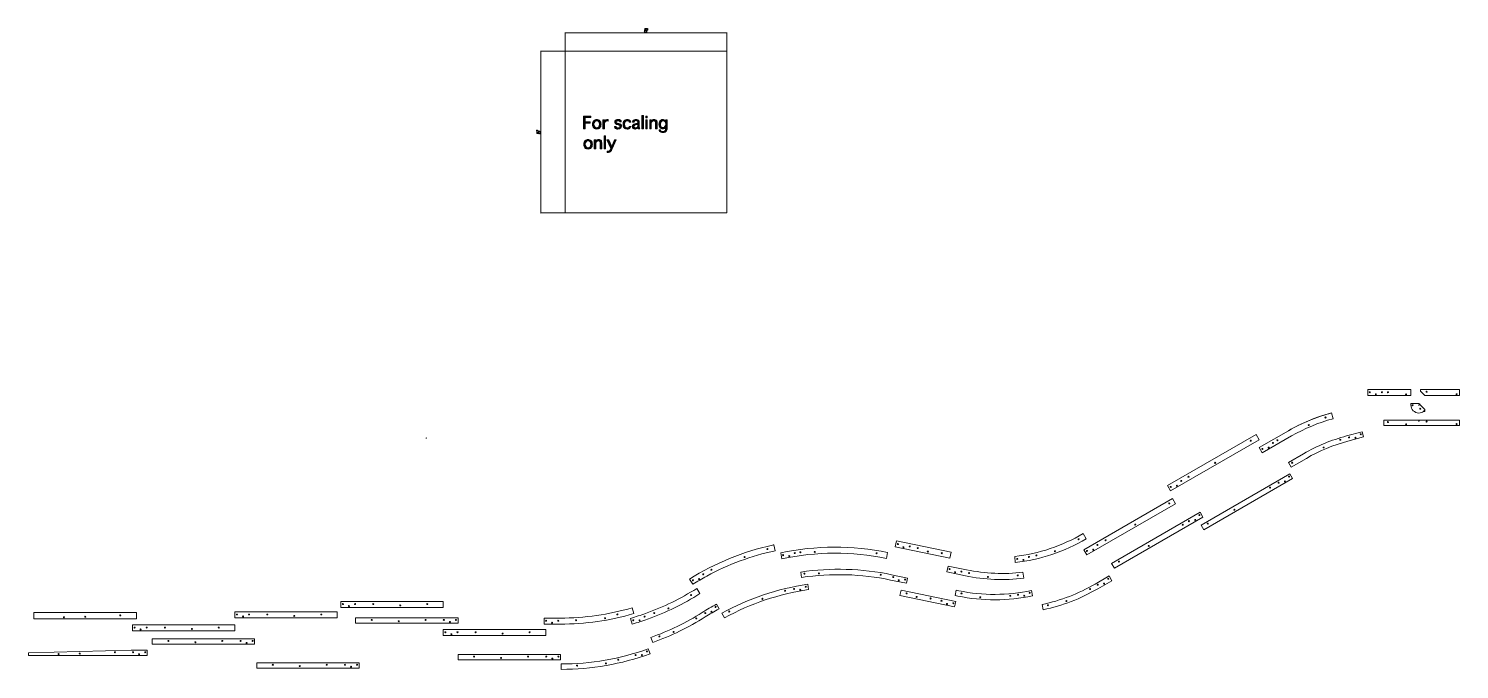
# Model space of a CAD drawing. Header units: inches. Extents: x -4 to 11.8, y 3.2 to 10.3.
import ezdxf

# ---------------------------------------------------------------- set-up
doc = ezdxf.new("R2010")
doc.units = ezdxf.units.IN
doc.header["$MEASUREMENT"] = 0
doc.layers.add('Dimension', color=7, linetype='Continuous')

# ---------------------------------------------------------------- blocks, each defined once
blk = doc.blocks.new('block 3')
at = {"color": 7, "lineweight": 5, "true_color": 0xffffff}
blk.add_lwpolyline([(0.574, 3.909), (-0.56, 3.909)], dxfattribs=at)
blk = doc.blocks.new('block 4')
at = {"color": 7, "lineweight": 5, "true_color": 0xffffff}
blk.add_lwpolyline([(0.574, 3.909), (-0.56, 3.909), (-0.56, 3.842), (0.574, 3.842), (0.574, 3.909)], dxfattribs=at)
blk = doc.blocks.new('block 5')
at = {"color": 7, "lineweight": 5, "true_color": 0xffffff}
blk.add_open_spline([(-0.196, 3.879), (-0.196, 3.882), (-0.199, 3.885), (-0.202, 3.885), (-0.205, 3.885), (-0.208, 3.882), (-0.208, 3.879), (-0.208, 3.876), (-0.205, 3.874), (-0.202, 3.874), (-0.199, 3.874), (-0.196, 3.876), (-0.196, 3.879), (-0.196, 3.879), (-0.196, 3.879), (-0.196, 3.879)], degree=3, knots=[0, 0, 0, 0, 1, 1, 1, 2, 2, 2, 3, 3, 3, 4, 4, 4, 5, 5, 5, 5], dxfattribs=at)
blk = doc.blocks.new('block 6')
at = {"color": 7, "lineweight": 5, "true_color": 0xffffff}
blk.add_open_spline([(0.401, 3.879), (0.401, 3.882), (0.398, 3.885), (0.395, 3.885), (0.392, 3.885), (0.39, 3.882), (0.39, 3.879), (0.39, 3.876), (0.392, 3.874), (0.395, 3.874), (0.398, 3.874), (0.401, 3.876), (0.401, 3.879), (0.401, 3.879), (0.401, 3.879), (0.401, 3.879)], degree=3, knots=[0, 0, 0, 0, 1, 1, 1, 2, 2, 2, 3, 3, 3, 4, 4, 4, 5, 5, 5, 5], dxfattribs=at)
blk = doc.blocks.new('block 7')
at = {"color": 7, "lineweight": 5, "true_color": 0xffffff}
blk.add_open_spline([(0.102, 3.864), (0.102, 3.868), (0.1, 3.87), (0.097, 3.87), (0.093, 3.87), (0.091, 3.868), (0.091, 3.864), (0.091, 3.861), (0.093, 3.859), (0.097, 3.859), (0.1, 3.859), (0.102, 3.861), (0.102, 3.864), (0.102, 3.864), (0.102, 3.864), (0.102, 3.864)], degree=3, knots=[0, 0, 0, 0, 1, 1, 1, 2, 2, 2, 3, 3, 3, 4, 4, 4, 5, 5, 5, 5], dxfattribs=at)
blk = doc.blocks.new('block 8')
at = {"color": 7, "lineweight": 5, "true_color": 0xffffff}
blk.add_open_spline([(-0.532, 3.879), (-0.532, 3.883), (-0.535, 3.885), (-0.538, 3.885), (-0.541, 3.885), (-0.543, 3.883), (-0.543, 3.879), (-0.543, 3.876), (-0.541, 3.874), (-0.538, 3.874), (-0.535, 3.874), (-0.532, 3.876), (-0.532, 3.879), (-0.532, 3.879), (-0.532, 3.879), (-0.532, 3.879)], degree=3, knots=[0, 0, 0, 0, 1, 1, 1, 2, 2, 2, 3, 3, 3, 4, 4, 4, 5, 5, 5, 5], dxfattribs=at)
blk = doc.blocks.new('block 9')
at = {"color": 7, "lineweight": 5, "true_color": 0xffffff}
blk.add_open_spline([(-0.465, 3.857), (-0.465, 3.86), (-0.468, 3.863), (-0.471, 3.863), (-0.474, 3.863), (-0.476, 3.86), (-0.476, 3.857), (-0.476, 3.854), (-0.474, 3.851), (-0.471, 3.851), (-0.468, 3.851), (-0.465, 3.854), (-0.465, 3.857), (-0.465, 3.857), (-0.465, 3.857), (-0.465, 3.857)], degree=3, knots=[0, 0, 0, 0, 1, 1, 1, 2, 2, 2, 3, 3, 3, 4, 4, 4, 5, 5, 5, 5], dxfattribs=at)
blk = doc.blocks.new('block 10')
at = {"color": 7, "lineweight": 5, "true_color": 0xffffff}
blk.add_open_spline([(-0.398, 3.879), (-0.398, 3.883), (-0.4, 3.885), (-0.403, 3.885), (-0.407, 3.885), (-0.409, 3.883), (-0.409, 3.879), (-0.409, 3.876), (-0.407, 3.874), (-0.403, 3.874), (-0.4, 3.874), (-0.398, 3.876), (-0.398, 3.879), (-0.398, 3.879), (-0.398, 3.879), (-0.398, 3.879)], degree=3, knots=[0, 0, 0, 0, 1, 1, 1, 2, 2, 2, 3, 3, 3, 4, 4, 4, 5, 5, 5, 5], dxfattribs=at)
blk = doc.blocks.new('block 2')
for name in ['block 3', 'block 4', 'block 8', 'block 9', 'block 10', 'block 5', 'block 7', 'block 6']:
    blk.add_blockref(name, (0, 0))
blk = doc.blocks.new('block 12')
at = {"color": 7, "lineweight": 5, "true_color": 0xffffff}
blk.add_open_spline([(-0.213, 3.704), (-0.213, 3.707), (-0.216, 3.709), (-0.219, 3.709), (-0.222, 3.709), (-0.224, 3.707), (-0.224, 3.704), (-0.224, 3.701), (-0.222, 3.698), (-0.219, 3.698), (-0.216, 3.698), (-0.213, 3.701), (-0.213, 3.704), (-0.213, 3.704), (-0.213, 3.704), (-0.213, 3.704)], degree=3, knots=[0, 0, 0, 0, 1, 1, 1, 2, 2, 2, 3, 3, 3, 4, 4, 4, 5, 5, 5, 5], dxfattribs=at)
blk = doc.blocks.new('block 13')
at = {"color": 7, "lineweight": 5, "true_color": 0xffffff}
blk.add_open_spline([(0.384, 3.704), (0.384, 3.707), (0.381, 3.709), (0.378, 3.709), (0.375, 3.709), (0.373, 3.707), (0.373, 3.704), (0.373, 3.701), (0.375, 3.698), (0.378, 3.698), (0.381, 3.698), (0.384, 3.701), (0.384, 3.704), (0.384, 3.704), (0.384, 3.704), (0.384, 3.704)], degree=3, knots=[0, 0, 0, 0, 1, 1, 1, 2, 2, 2, 3, 3, 3, 4, 4, 4, 5, 5, 5, 5], dxfattribs=at)
blk = doc.blocks.new('block 14')
at = {"color": 7, "lineweight": 5, "true_color": 0xffffff}
blk.add_open_spline([(0.085, 3.689), (0.085, 3.692), (0.083, 3.694), (0.08, 3.694), (0.077, 3.694), (0.074, 3.692), (0.074, 3.689), (0.074, 3.686), (0.077, 3.683), (0.08, 3.683), (0.083, 3.683), (0.085, 3.686), (0.085, 3.689), (0.085, 3.689), (0.085, 3.689), (0.085, 3.689)], degree=3, knots=[0, 0, 0, 0, 1, 1, 1, 2, 2, 2, 3, 3, 3, 4, 4, 4, 5, 5, 5, 5], dxfattribs=at)
blk = doc.blocks.new('block 15')
at = {"color": 7, "lineweight": 5, "true_color": 0xffffff}
blk.add_lwpolyline([(-0.398, 3.666), (-0.398, 3.726), (0.737, 3.726), (0.737, 3.666), (-0.398, 3.666)], dxfattribs=at)
blk = doc.blocks.new('block 16')
at = {"color": 7, "lineweight": 5, "true_color": 0xffffff}
blk.add_open_spline([(0.586, 3.704), (0.586, 3.707), (0.583, 3.709), (0.58, 3.709), (0.577, 3.709), (0.574, 3.707), (0.574, 3.704), (0.574, 3.701), (0.577, 3.698), (0.58, 3.698), (0.583, 3.698), (0.586, 3.701), (0.586, 3.704), (0.586, 3.704), (0.586, 3.704), (0.586, 3.704)], degree=3, knots=[0, 0, 0, 0, 1, 1, 1, 2, 2, 2, 3, 3, 3, 4, 4, 4, 5, 5, 5, 5], dxfattribs=at)
blk = doc.blocks.new('block 17')
at = {"color": 7, "lineweight": 5, "true_color": 0xffffff}
blk.add_open_spline([(0.653, 3.681), (0.653, 3.684), (0.65, 3.687), (0.647, 3.687), (0.644, 3.687), (0.641, 3.684), (0.641, 3.681), (0.641, 3.678), (0.644, 3.676), (0.647, 3.676), (0.65, 3.676), (0.653, 3.678), (0.653, 3.681), (0.653, 3.681), (0.653, 3.681), (0.653, 3.681)], degree=3, knots=[0, 0, 0, 0, 1, 1, 1, 2, 2, 2, 3, 3, 3, 4, 4, 4, 5, 5, 5, 5], dxfattribs=at)
blk = doc.blocks.new('block 18')
at = {"color": 7, "lineweight": 5, "true_color": 0xffffff}
blk.add_open_spline([(0.72, 3.704), (0.72, 3.707), (0.717, 3.709), (0.714, 3.709), (0.711, 3.709), (0.709, 3.707), (0.709, 3.704), (0.709, 3.701), (0.711, 3.698), (0.714, 3.698), (0.717, 3.698), (0.72, 3.701), (0.72, 3.704), (0.72, 3.704), (0.72, 3.704), (0.72, 3.704)], degree=3, knots=[0, 0, 0, 0, 1, 1, 1, 2, 2, 2, 3, 3, 3, 4, 4, 4, 5, 5, 5, 5], dxfattribs=at)
blk = doc.blocks.new('block 11')
for name in ['block 15', 'block 12', 'block 14', 'block 13', 'block 16', 'block 17', 'block 18']:
    blk.add_blockref(name, (0, 0))
blk = doc.blocks.new('block 20')
at = {"color": 7, "lineweight": 5, "true_color": 0xffffff}
blk.add_lwpolyline([(1.709, 3.598), (0.574, 3.598)], dxfattribs=at)
blk = doc.blocks.new('block 21')
at = {"color": 7, "lineweight": 5, "true_color": 0xffffff}
blk.add_lwpolyline([(1.709, 3.598), (0.574, 3.598), (0.574, 3.53), (1.709, 3.53), (1.709, 3.598)], dxfattribs=at)
blk = doc.blocks.new('block 22')
at = {"color": 7, "lineweight": 5, "true_color": 0xffffff}
blk.add_open_spline([(0.938, 3.568), (0.938, 3.571), (0.936, 3.573), (0.932, 3.573), (0.929, 3.573), (0.927, 3.571), (0.927, 3.568), (0.927, 3.565), (0.929, 3.562), (0.932, 3.562), (0.936, 3.562), (0.938, 3.565), (0.938, 3.568), (0.938, 3.568), (0.938, 3.568), (0.938, 3.568)], degree=3, knots=[0, 0, 0, 0, 1, 1, 1, 2, 2, 2, 3, 3, 3, 4, 4, 4, 5, 5, 5, 5], dxfattribs=at)
blk = doc.blocks.new('block 23')
at = {"color": 7, "lineweight": 5, "true_color": 0xffffff}
blk.add_open_spline([(1.535, 3.568), (1.535, 3.571), (1.533, 3.573), (1.53, 3.573), (1.526, 3.573), (1.524, 3.571), (1.524, 3.568), (1.524, 3.565), (1.526, 3.562), (1.53, 3.562), (1.533, 3.562), (1.535, 3.565), (1.535, 3.568), (1.535, 3.568), (1.535, 3.568), (1.535, 3.568)], degree=3, knots=[0, 0, 0, 0, 1, 1, 1, 2, 2, 2, 3, 3, 3, 4, 4, 4, 5, 5, 5, 5], dxfattribs=at)
blk = doc.blocks.new('block 24')
at = {"color": 7, "lineweight": 5, "true_color": 0xffffff}
blk.add_open_spline([(1.237, 3.553), (1.237, 3.556), (1.234, 3.558), (1.231, 3.558), (1.228, 3.558), (1.225, 3.556), (1.225, 3.553), (1.225, 3.55), (1.228, 3.547), (1.231, 3.547), (1.234, 3.547), (1.237, 3.55), (1.237, 3.553), (1.237, 3.553), (1.237, 3.553), (1.237, 3.553)], degree=3, knots=[0, 0, 0, 0, 1, 1, 1, 2, 2, 2, 3, 3, 3, 4, 4, 4, 5, 5, 5, 5], dxfattribs=at)
blk = doc.blocks.new('block 25')
at = {"color": 7, "lineweight": 5, "true_color": 0xffffff}
blk.add_open_spline([(0.602, 3.568), (0.602, 3.571), (0.6, 3.573), (0.597, 3.573), (0.593, 3.573), (0.591, 3.571), (0.591, 3.568), (0.591, 3.565), (0.593, 3.562), (0.597, 3.562), (0.6, 3.562), (0.602, 3.565), (0.602, 3.568), (0.602, 3.568), (0.602, 3.568), (0.602, 3.568)], degree=3, knots=[0, 0, 0, 0, 1, 1, 1, 2, 2, 2, 3, 3, 3, 4, 4, 4, 5, 5, 5, 5], dxfattribs=at)
blk = doc.blocks.new('block 26')
at = {"color": 7, "lineweight": 5, "true_color": 0xffffff}
blk.add_open_spline([(0.669, 3.545), (0.669, 3.548), (0.667, 3.551), (0.664, 3.551), (0.661, 3.551), (0.658, 3.548), (0.658, 3.545), (0.658, 3.542), (0.661, 3.54), (0.664, 3.54), (0.667, 3.54), (0.669, 3.542), (0.669, 3.545), (0.669, 3.545), (0.669, 3.545), (0.669, 3.545)], degree=3, knots=[0, 0, 0, 0, 1, 1, 1, 2, 2, 2, 3, 3, 3, 4, 4, 4, 5, 5, 5, 5], dxfattribs=at)
blk = doc.blocks.new('block 27')
at = {"color": 7, "lineweight": 5, "true_color": 0xffffff}
blk.add_open_spline([(0.737, 3.568), (0.737, 3.571), (0.734, 3.573), (0.731, 3.573), (0.728, 3.573), (0.725, 3.571), (0.725, 3.568), (0.725, 3.565), (0.728, 3.562), (0.731, 3.562), (0.734, 3.562), (0.737, 3.565), (0.737, 3.568), (0.737, 3.568), (0.737, 3.568), (0.737, 3.568)], degree=3, knots=[0, 0, 0, 0, 1, 1, 1, 2, 2, 2, 3, 3, 3, 4, 4, 4, 5, 5, 5, 5], dxfattribs=at)
blk = doc.blocks.new('block 19')
for name in ['block 20', 'block 21', 'block 25', 'block 26', 'block 27', 'block 22', 'block 24', 'block 23']:
    blk.add_blockref(name, (0, 0))
blk = doc.blocks.new('block 29')
at = {"color": 7, "lineweight": 5, "true_color": 0xffffff}
blk.add_open_spline([(0.921, 3.298), (0.921, 3.301), (0.919, 3.303), (0.916, 3.303), (0.913, 3.303), (0.91, 3.301), (0.91, 3.298), (0.91, 3.295), (0.913, 3.292), (0.916, 3.292), (0.919, 3.292), (0.921, 3.295), (0.921, 3.298), (0.921, 3.298), (0.921, 3.298), (0.921, 3.298)], degree=3, knots=[0, 0, 0, 0, 1, 1, 1, 2, 2, 2, 3, 3, 3, 4, 4, 4, 5, 5, 5, 5], dxfattribs=at)
blk = doc.blocks.new('block 30')
at = {"color": 7, "lineweight": 5, "true_color": 0xffffff}
blk.add_open_spline([(1.518, 3.298), (1.518, 3.301), (1.516, 3.303), (1.513, 3.303), (1.51, 3.303), (1.507, 3.301), (1.507, 3.298), (1.507, 3.295), (1.51, 3.292), (1.513, 3.292), (1.516, 3.292), (1.518, 3.295), (1.518, 3.298), (1.518, 3.298), (1.518, 3.298), (1.518, 3.298)], degree=3, knots=[0, 0, 0, 0, 1, 1, 1, 2, 2, 2, 3, 3, 3, 4, 4, 4, 5, 5, 5, 5], dxfattribs=at)
blk = doc.blocks.new('block 31')
at = {"color": 7, "lineweight": 5, "true_color": 0xffffff}
blk.add_open_spline([(1.22, 3.283), (1.22, 3.286), (1.217, 3.288), (1.214, 3.288), (1.211, 3.288), (1.209, 3.286), (1.209, 3.283), (1.209, 3.28), (1.211, 3.277), (1.214, 3.277), (1.217, 3.277), (1.22, 3.28), (1.22, 3.283), (1.22, 3.283), (1.22, 3.283), (1.22, 3.283)], degree=3, knots=[0, 0, 0, 0, 1, 1, 1, 2, 2, 2, 3, 3, 3, 4, 4, 4, 5, 5, 5, 5], dxfattribs=at)
blk = doc.blocks.new('block 32')
at = {"color": 7, "lineweight": 5, "true_color": 0xffffff}
blk.add_lwpolyline([(0.737, 3.26), (0.737, 3.32), (1.871, 3.32), (1.871, 3.26), (0.737, 3.26)], dxfattribs=at)
blk = doc.blocks.new('block 33')
at = {"color": 7, "lineweight": 5, "true_color": 0xffffff}
blk.add_open_spline([(1.72, 3.298), (1.72, 3.301), (1.717, 3.303), (1.714, 3.303), (1.711, 3.303), (1.709, 3.301), (1.709, 3.298), (1.709, 3.295), (1.711, 3.292), (1.714, 3.292), (1.717, 3.292), (1.72, 3.295), (1.72, 3.298), (1.72, 3.298), (1.72, 3.298), (1.72, 3.298)], degree=3, knots=[0, 0, 0, 0, 1, 1, 1, 2, 2, 2, 3, 3, 3, 4, 4, 4, 5, 5, 5, 5], dxfattribs=at)
blk = doc.blocks.new('block 34')
at = {"color": 7, "lineweight": 5, "true_color": 0xffffff}
blk.add_open_spline([(1.787, 3.275), (1.787, 3.278), (1.785, 3.281), (1.782, 3.281), (1.778, 3.281), (1.776, 3.278), (1.776, 3.275), (1.776, 3.272), (1.778, 3.27), (1.782, 3.27), (1.785, 3.27), (1.787, 3.272), (1.787, 3.275), (1.787, 3.275), (1.787, 3.275), (1.787, 3.275)], degree=3, knots=[0, 0, 0, 0, 1, 1, 1, 2, 2, 2, 3, 3, 3, 4, 4, 4, 5, 5, 5, 5], dxfattribs=at)
blk = doc.blocks.new('block 35')
at = {"color": 7, "lineweight": 5, "true_color": 0xffffff}
blk.add_open_spline([(1.854, 3.298), (1.854, 3.301), (1.852, 3.303), (1.849, 3.303), (1.846, 3.303), (1.843, 3.301), (1.843, 3.298), (1.843, 3.295), (1.846, 3.292), (1.849, 3.292), (1.852, 3.292), (1.854, 3.295), (1.854, 3.298), (1.854, 3.298), (1.854, 3.298), (1.854, 3.298)], degree=3, knots=[0, 0, 0, 0, 1, 1, 1, 2, 2, 2, 3, 3, 3, 4, 4, 4, 5, 5, 5, 5], dxfattribs=at)
blk = doc.blocks.new('block 28')
for name in ['block 32', 'block 29', 'block 31', 'block 30', 'block 33', 'block 34', 'block 35']:
    blk.add_blockref(name, (0, 0))
blk = doc.blocks.new('block 37')
at = {"color": 7, "lineweight": 5, "true_color": 0xffffff}
blk.add_open_spline([(2.051, 3.7), (2.051, 3.703), (2.049, 3.705), (2.046, 3.705), (2.043, 3.705), (2.04, 3.703), (2.04, 3.7), (2.04, 3.696), (2.043, 3.694), (2.046, 3.694), (2.049, 3.694), (2.051, 3.696), (2.051, 3.7), (2.051, 3.7), (2.051, 3.7), (2.051, 3.7)], degree=3, knots=[0, 0, 0, 0, 1, 1, 1, 2, 2, 2, 3, 3, 3, 4, 4, 4, 5, 5, 5, 5], dxfattribs=at)
blk = doc.blocks.new('block 38')
at = {"color": 7, "lineweight": 5, "true_color": 0xffffff}
blk.add_open_spline([(2.371, 3.722), (2.371, 3.725), (2.368, 3.728), (2.365, 3.728), (2.362, 3.728), (2.36, 3.725), (2.36, 3.722), (2.36, 3.719), (2.362, 3.716), (2.365, 3.716), (2.368, 3.716), (2.371, 3.719), (2.371, 3.722), (2.371, 3.722), (2.371, 3.722), (2.371, 3.722)], degree=3, knots=[0, 0, 0, 0, 1, 1, 1, 2, 2, 2, 3, 3, 3, 4, 4, 4, 5, 5, 5, 5], dxfattribs=at)
blk = doc.blocks.new('block 39')
at = {"color": 7, "lineweight": 5, "true_color": 0xffffff}
blk.add_open_spline([(2.508, 3.764), (2.508, 3.767), (2.505, 3.77), (2.502, 3.77), (2.499, 3.77), (2.496, 3.767), (2.496, 3.764), (2.496, 3.761), (2.499, 3.759), (2.502, 3.759), (2.505, 3.759), (2.508, 3.761), (2.508, 3.764), (2.508, 3.764), (2.508, 3.764), (2.508, 3.764)], degree=3, knots=[0, 0, 0, 0, 1, 1, 1, 2, 2, 2, 3, 3, 3, 4, 4, 4, 5, 5, 5, 5], dxfattribs=at)
blk = doc.blocks.new('block 40')
at = {"color": 7, "lineweight": 5, "true_color": 0xffffff}
blk.add_open_spline([(2.665, 3.837), (2.407, 3.762), (2.138, 3.724), (1.869, 3.724), (1.869, 3.724), (1.69, 3.724), (1.69, 3.724), (1.69, 3.724), (1.69, 3.657), (1.69, 3.657), (1.69, 3.657), (1.869, 3.657), (1.869, 3.657), (2.145, 3.657), (2.419, 3.696), (2.684, 3.773), (2.684, 3.773), (2.665, 3.837), (2.665, 3.837)], degree=3, knots=[0, 0, 0, 0, 1, 1, 1, 2, 2, 2, 3, 3, 3, 4, 4, 4, 5, 5, 5, 6, 6, 6, 6], dxfattribs=at)
blk = doc.blocks.new('block 41')
at = {"color": 7, "lineweight": 5, "true_color": 0xffffff}
blk.add_open_spline([(1.718, 3.694), (1.718, 3.697), (1.715, 3.7), (1.712, 3.7), (1.709, 3.7), (1.707, 3.697), (1.707, 3.694), (1.707, 3.691), (1.709, 3.688), (1.712, 3.688), (1.715, 3.688), (1.718, 3.691), (1.718, 3.694), (1.718, 3.694), (1.718, 3.694), (1.718, 3.694)], degree=3, knots=[0, 0, 0, 0, 1, 1, 1, 2, 2, 2, 3, 3, 3, 4, 4, 4, 5, 5, 5, 5], dxfattribs=at)
blk = doc.blocks.new('block 42')
at = {"color": 7, "lineweight": 5, "true_color": 0xffffff}
blk.add_open_spline([(1.785, 3.672), (1.785, 3.675), (1.783, 3.677), (1.78, 3.677), (1.776, 3.677), (1.774, 3.675), (1.774, 3.672), (1.774, 3.669), (1.776, 3.666), (1.78, 3.666), (1.783, 3.666), (1.785, 3.669), (1.785, 3.672), (1.785, 3.672), (1.785, 3.672), (1.785, 3.672)], degree=3, knots=[0, 0, 0, 0, 1, 1, 1, 2, 2, 2, 3, 3, 3, 4, 4, 4, 5, 5, 5, 5], dxfattribs=at)
blk = doc.blocks.new('block 43')
at = {"color": 7, "lineweight": 5, "true_color": 0xffffff}
blk.add_open_spline([(1.852, 3.694), (1.852, 3.697), (1.85, 3.7), (1.847, 3.7), (1.844, 3.7), (1.841, 3.697), (1.841, 3.694), (1.841, 3.691), (1.844, 3.688), (1.847, 3.688), (1.85, 3.688), (1.852, 3.691), (1.852, 3.694), (1.852, 3.694), (1.852, 3.694), (1.852, 3.694)], degree=3, knots=[0, 0, 0, 0, 1, 1, 1, 2, 2, 2, 3, 3, 3, 4, 4, 4, 5, 5, 5, 5], dxfattribs=at)
blk = doc.blocks.new('block 36')
for name in ['block 40', 'block 41', 'block 42', 'block 43', 'block 37', 'block 38', 'block 39']:
    blk.add_blockref(name, (0, 0))
blk = doc.blocks.new('block 45')
at = {"color": 7, "lineweight": 5, "true_color": 0xffffff}
blk.add_open_spline([(2.061, 3.199), (2.061, 3.202), (2.058, 3.204), (2.055, 3.204), (2.052, 3.204), (2.049, 3.202), (2.049, 3.199), (2.049, 3.196), (2.052, 3.193), (2.055, 3.193), (2.058, 3.193), (2.061, 3.196), (2.061, 3.199), (2.061, 3.199), (2.061, 3.199), (2.061, 3.199)], degree=3, knots=[0, 0, 0, 0, 1, 1, 1, 2, 2, 2, 3, 3, 3, 4, 4, 4, 5, 5, 5, 5], dxfattribs=at)
blk = doc.blocks.new('block 46')
at = {"color": 7, "lineweight": 5, "true_color": 0xffffff}
blk.add_open_spline([(2.38, 3.221), (2.38, 3.224), (2.377, 3.227), (2.374, 3.227), (2.371, 3.227), (2.369, 3.224), (2.369, 3.221), (2.369, 3.218), (2.371, 3.216), (2.374, 3.216), (2.377, 3.216), (2.38, 3.218), (2.38, 3.221), (2.38, 3.221), (2.38, 3.221), (2.38, 3.221)], degree=3, knots=[0, 0, 0, 0, 1, 1, 1, 2, 2, 2, 3, 3, 3, 4, 4, 4, 5, 5, 5, 5], dxfattribs=at)
blk = doc.blocks.new('block 47')
at = {"color": 7, "lineweight": 5, "true_color": 0xffffff}
blk.add_open_spline([(2.517, 3.263), (2.517, 3.267), (2.514, 3.269), (2.511, 3.269), (2.508, 3.269), (2.506, 3.267), (2.506, 3.263), (2.506, 3.26), (2.508, 3.258), (2.511, 3.258), (2.514, 3.258), (2.517, 3.26), (2.517, 3.263), (2.517, 3.263), (2.517, 3.263), (2.517, 3.263)], degree=3, knots=[0, 0, 0, 0, 1, 1, 1, 2, 2, 2, 3, 3, 3, 4, 4, 4, 5, 5, 5, 5], dxfattribs=at)
blk = doc.blocks.new('block 48')
at = {"color": 7, "lineweight": 5, "true_color": 0xffffff}
blk.add_open_spline([(2.864, 3.327), (2.547, 3.214), (2.214, 3.156), (1.878, 3.156), (1.878, 3.156), (1.878, 3.216), (1.878, 3.216), (2.207, 3.216), (2.534, 3.272), (2.843, 3.383), (2.843, 3.383), (2.864, 3.327), (2.864, 3.327)], degree=3, knots=[0, 0, 0, 0, 1, 1, 1, 2, 2, 2, 3, 3, 3, 4, 4, 4, 4], dxfattribs=at)
blk = doc.blocks.new('block 49')
at = {"color": 7, "lineweight": 5, "true_color": 0xffffff}
blk.add_open_spline([(2.71, 3.314), (2.71, 3.317), (2.707, 3.32), (2.704, 3.32), (2.701, 3.32), (2.699, 3.317), (2.699, 3.314), (2.699, 3.311), (2.701, 3.308), (2.704, 3.308), (2.707, 3.308), (2.71, 3.311), (2.71, 3.314), (2.71, 3.314), (2.71, 3.314), (2.71, 3.314)], degree=3, knots=[0, 0, 0, 0, 1, 1, 1, 2, 2, 2, 3, 3, 3, 4, 4, 4, 5, 5, 5, 5], dxfattribs=at)
blk = doc.blocks.new('block 50')
at = {"color": 7, "lineweight": 5, "true_color": 0xffffff}
blk.add_open_spline([(2.779, 3.314), (2.779, 3.317), (2.777, 3.319), (2.774, 3.319), (2.771, 3.319), (2.768, 3.317), (2.768, 3.314), (2.768, 3.31), (2.771, 3.308), (2.774, 3.308), (2.777, 3.308), (2.779, 3.31), (2.779, 3.314), (2.779, 3.314), (2.779, 3.314), (2.779, 3.314)], degree=3, knots=[0, 0, 0, 0, 1, 1, 1, 2, 2, 2, 3, 3, 3, 4, 4, 4, 5, 5, 5, 5], dxfattribs=at)
blk = doc.blocks.new('block 51')
at = {"color": 7, "lineweight": 5, "true_color": 0xffffff}
blk.add_open_spline([(2.835, 3.355), (2.835, 3.358), (2.833, 3.36), (2.829, 3.36), (2.826, 3.36), (2.824, 3.358), (2.824, 3.355), (2.824, 3.352), (2.826, 3.349), (2.829, 3.349), (2.833, 3.349), (2.835, 3.352), (2.835, 3.355), (2.835, 3.355), (2.835, 3.355), (2.835, 3.355)], degree=3, knots=[0, 0, 0, 0, 1, 1, 1, 2, 2, 2, 3, 3, 3, 4, 4, 4, 5, 5, 5, 5], dxfattribs=at)
blk = doc.blocks.new('block 44')
for name in ['block 48', 'block 51', 'block 45', 'block 46', 'block 47', 'block 49', 'block 50']:
    blk.add_blockref(name, (0, 0))
blk = doc.blocks.new('block 53')
at = {"color": 7, "lineweight": 5, "true_color": 0xffffff}
blk.add_open_spline([(3.381, 4.052), (3.381, 4.052), (3.417, 3.995), (3.417, 3.995), (3.235, 3.88), (3.04, 3.785), (2.837, 3.712), (2.781, 3.692), (2.724, 3.673), (2.667, 3.657), (2.667, 3.657), (2.648, 3.721), (2.648, 3.721), (2.704, 3.738), (2.76, 3.756), (2.815, 3.775), (3.013, 3.846), (3.203, 3.939), (3.381, 4.052)], degree=3, knots=[0, 0, 0, 0, 1, 1, 1, 2, 2, 2, 3, 3, 3, 4, 4, 4, 5, 5, 5, 6, 6, 6, 6], dxfattribs=at)
blk = doc.blocks.new('block 54')
at = {"color": 7, "lineweight": 5, "true_color": 0xffffff}
blk.add_open_spline([(2.916, 3.78), (2.916, 3.783), (2.914, 3.785), (2.911, 3.785), (2.908, 3.785), (2.905, 3.783), (2.905, 3.78), (2.905, 3.776), (2.908, 3.774), (2.911, 3.774), (2.914, 3.774), (2.916, 3.776), (2.916, 3.78), (2.916, 3.78), (2.916, 3.78), (2.916, 3.78)], degree=3, knots=[0, 0, 0, 0, 1, 1, 1, 2, 2, 2, 3, 3, 3, 4, 4, 4, 5, 5, 5, 5], dxfattribs=at)
blk = doc.blocks.new('block 55')
at = {"color": 7, "lineweight": 5, "true_color": 0xffffff}
blk.add_open_spline([(3.073, 3.83), (3.073, 3.833), (3.071, 3.836), (3.068, 3.836), (3.065, 3.836), (3.062, 3.833), (3.062, 3.83), (3.062, 3.827), (3.065, 3.825), (3.068, 3.825), (3.071, 3.825), (3.073, 3.827), (3.073, 3.83), (3.073, 3.83), (3.073, 3.83), (3.073, 3.83)], degree=3, knots=[0, 0, 0, 0, 1, 1, 1, 2, 2, 2, 3, 3, 3, 4, 4, 4, 5, 5, 5, 5], dxfattribs=at)
blk = doc.blocks.new('block 56')
at = {"color": 7, "lineweight": 5, "true_color": 0xffffff}
blk.add_open_spline([(3.324, 3.979), (3.324, 3.982), (3.322, 3.984), (3.319, 3.984), (3.316, 3.984), (3.313, 3.982), (3.313, 3.979), (3.313, 3.975), (3.316, 3.973), (3.319, 3.973), (3.322, 3.973), (3.324, 3.975), (3.324, 3.979), (3.324, 3.979), (3.324, 3.979), (3.324, 3.979)], degree=3, knots=[0, 0, 0, 0, 1, 1, 1, 2, 2, 2, 3, 3, 3, 4, 4, 4, 5, 5, 5, 5], dxfattribs=at)
blk = doc.blocks.new('block 57')
at = {"color": 7, "lineweight": 5, "true_color": 0xffffff}
blk.add_open_spline([(2.684, 3.699), (2.684, 3.702), (2.681, 3.705), (2.678, 3.705), (2.675, 3.705), (2.672, 3.702), (2.672, 3.699), (2.672, 3.696), (2.675, 3.693), (2.678, 3.693), (2.681, 3.693), (2.684, 3.696), (2.684, 3.699), (2.684, 3.699), (2.684, 3.699), (2.684, 3.699)], degree=3, knots=[0, 0, 0, 0, 1, 1, 1, 2, 2, 2, 3, 3, 3, 4, 4, 4, 5, 5, 5, 5], dxfattribs=at)
blk = doc.blocks.new('block 58')
at = {"color": 7, "lineweight": 5, "true_color": 0xffffff}
blk.add_open_spline([(2.753, 3.699), (2.753, 3.702), (2.75, 3.704), (2.747, 3.704), (2.744, 3.704), (2.742, 3.702), (2.742, 3.699), (2.742, 3.695), (2.744, 3.693), (2.747, 3.693), (2.75, 3.693), (2.753, 3.695), (2.753, 3.699), (2.753, 3.699), (2.753, 3.699), (2.753, 3.699)], degree=3, knots=[0, 0, 0, 0, 1, 1, 1, 2, 2, 2, 3, 3, 3, 4, 4, 4, 5, 5, 5, 5], dxfattribs=at)
blk = doc.blocks.new('block 59')
at = {"color": 7, "lineweight": 5, "true_color": 0xffffff}
blk.add_open_spline([(2.809, 3.74), (2.809, 3.743), (2.806, 3.745), (2.803, 3.745), (2.8, 3.745), (2.797, 3.743), (2.797, 3.74), (2.797, 3.737), (2.8, 3.734), (2.803, 3.734), (2.806, 3.734), (2.809, 3.737), (2.809, 3.74), (2.809, 3.74), (2.809, 3.74), (2.809, 3.74)], degree=3, knots=[0, 0, 0, 0, 1, 1, 1, 2, 2, 2, 3, 3, 3, 4, 4, 4, 5, 5, 5, 5], dxfattribs=at)
blk = doc.blocks.new('block 52')
for name in ['block 53', 'block 56', 'block 55', 'block 57', 'block 58', 'block 59', 'block 54']:
    blk.add_blockref(name, (0, 0))
blk = doc.blocks.new('block 61')
at = {"color": 7, "lineweight": 5, "true_color": 0xffffff}
blk.add_open_spline([(2.973, 3.521), (2.973, 3.524), (2.971, 3.526), (2.968, 3.526), (2.965, 3.526), (2.962, 3.524), (2.962, 3.521), (2.962, 3.517), (2.965, 3.515), (2.968, 3.515), (2.971, 3.515), (2.973, 3.517), (2.973, 3.521), (2.973, 3.521), (2.973, 3.521), (2.973, 3.521)], degree=3, knots=[0, 0, 0, 0, 1, 1, 1, 2, 2, 2, 3, 3, 3, 4, 4, 4, 5, 5, 5, 5], dxfattribs=at)
blk = doc.blocks.new('block 62')
at = {"color": 7, "lineweight": 5, "true_color": 0xffffff}
blk.add_open_spline([(3.13, 3.571), (3.13, 3.574), (3.128, 3.577), (3.125, 3.577), (3.122, 3.577), (3.119, 3.574), (3.119, 3.571), (3.119, 3.568), (3.122, 3.566), (3.125, 3.566), (3.128, 3.566), (3.13, 3.568), (3.13, 3.571), (3.13, 3.571), (3.13, 3.571), (3.13, 3.571)], degree=3, knots=[0, 0, 0, 0, 1, 1, 1, 2, 2, 2, 3, 3, 3, 4, 4, 4, 5, 5, 5, 5], dxfattribs=at)
blk = doc.blocks.new('block 63')
at = {"color": 7, "lineweight": 5, "true_color": 0xffffff}
blk.add_open_spline([(3.381, 3.72), (3.381, 3.723), (3.379, 3.725), (3.376, 3.725), (3.372, 3.725), (3.37, 3.723), (3.37, 3.72), (3.37, 3.716), (3.372, 3.714), (3.376, 3.714), (3.379, 3.714), (3.381, 3.716), (3.381, 3.72), (3.381, 3.72), (3.381, 3.72), (3.381, 3.72)], degree=3, knots=[0, 0, 0, 0, 1, 1, 1, 2, 2, 2, 3, 3, 3, 4, 4, 4, 5, 5, 5, 5], dxfattribs=at)
blk = doc.blocks.new('block 64')
at = {"color": 7, "lineweight": 5, "true_color": 0xffffff}
blk.add_open_spline([(2.874, 3.509), (3.073, 3.58), (3.264, 3.673), (3.442, 3.786), (3.494, 3.819), (3.546, 3.85), (3.6, 3.879), (3.6, 3.879), (3.629, 3.827), (3.629, 3.827), (3.576, 3.798), (3.525, 3.768), (3.474, 3.736), (3.292, 3.621), (3.097, 3.526), (2.894, 3.453), (2.894, 3.453), (2.874, 3.509), (2.874, 3.509)], degree=3, knots=[0, 0, 0, 0, 1, 1, 1, 2, 2, 2, 3, 3, 3, 4, 4, 4, 5, 5, 5, 6, 6, 6, 6], dxfattribs=at)
blk = doc.blocks.new('block 65')
at = {"color": 7, "lineweight": 5, "true_color": 0xffffff}
blk.add_open_spline([(3.482, 3.78), (3.482, 3.783), (3.479, 3.785), (3.476, 3.785), (3.473, 3.785), (3.47, 3.783), (3.47, 3.78), (3.47, 3.777), (3.473, 3.774), (3.476, 3.774), (3.479, 3.774), (3.482, 3.777), (3.482, 3.78), (3.482, 3.78), (3.482, 3.78), (3.482, 3.78)], degree=3, knots=[0, 0, 0, 0, 1, 1, 1, 2, 2, 2, 3, 3, 3, 4, 4, 4, 5, 5, 5, 5], dxfattribs=at)
blk = doc.blocks.new('block 66')
at = {"color": 7, "lineweight": 5, "true_color": 0xffffff}
blk.add_open_spline([(3.549, 3.794), (3.549, 3.797), (3.547, 3.8), (3.544, 3.8), (3.541, 3.8), (3.538, 3.797), (3.538, 3.794), (3.538, 3.791), (3.541, 3.789), (3.544, 3.789), (3.547, 3.789), (3.549, 3.791), (3.549, 3.794), (3.549, 3.794), (3.549, 3.794), (3.549, 3.794)], degree=3, knots=[0, 0, 0, 0, 1, 1, 1, 2, 2, 2, 3, 3, 3, 4, 4, 4, 5, 5, 5, 5], dxfattribs=at)
blk = doc.blocks.new('block 67')
at = {"color": 7, "lineweight": 5, "true_color": 0xffffff}
blk.add_open_spline([(3.595, 3.847), (3.595, 3.85), (3.592, 3.852), (3.589, 3.852), (3.586, 3.852), (3.584, 3.85), (3.584, 3.847), (3.584, 3.843), (3.586, 3.841), (3.589, 3.841), (3.592, 3.841), (3.595, 3.843), (3.595, 3.847), (3.595, 3.847), (3.595, 3.847), (3.595, 3.847)], degree=3, knots=[0, 0, 0, 0, 1, 1, 1, 2, 2, 2, 3, 3, 3, 4, 4, 4, 5, 5, 5, 5], dxfattribs=at)
blk = doc.blocks.new('block 60')
for name in ['block 64', 'block 67', 'block 63', 'block 65', 'block 66', 'block 61', 'block 62']:
    blk.add_blockref(name, (0, 0))
blk = doc.blocks.new('block 69')
at = {"color": 7, "lineweight": 5, "true_color": 0xffffff}
blk.add_open_spline([(3.55, 4.258), (3.55, 4.262), (3.547, 4.264), (3.544, 4.264), (3.541, 4.264), (3.538, 4.262), (3.538, 4.258), (3.538, 4.255), (3.541, 4.253), (3.544, 4.253), (3.547, 4.253), (3.55, 4.255), (3.55, 4.258), (3.55, 4.258), (3.55, 4.258), (3.55, 4.258)], degree=3, knots=[0, 0, 0, 0, 1, 1, 1, 2, 2, 2, 3, 3, 3, 4, 4, 4, 5, 5, 5, 5], dxfattribs=at)
blk = doc.blocks.new('block 70')
at = {"color": 7, "lineweight": 5, "true_color": 0xffffff}
blk.add_open_spline([(3.917, 4.399), (3.917, 4.402), (3.915, 4.404), (3.912, 4.404), (3.909, 4.404), (3.906, 4.402), (3.906, 4.399), (3.906, 4.395), (3.909, 4.393), (3.912, 4.393), (3.915, 4.393), (3.917, 4.395), (3.917, 4.399), (3.917, 4.399), (3.917, 4.399), (3.917, 4.399)], degree=3, knots=[0, 0, 0, 0, 1, 1, 1, 2, 2, 2, 3, 3, 3, 4, 4, 4, 5, 5, 5, 5], dxfattribs=at)
blk = doc.blocks.new('block 71')
at = {"color": 7, "lineweight": 5, "true_color": 0xffffff}
blk.add_open_spline([(4.17, 4.488), (4.17, 4.491), (4.167, 4.494), (4.164, 4.494), (4.161, 4.494), (4.159, 4.491), (4.159, 4.488), (4.159, 4.485), (4.161, 4.483), (4.164, 4.483), (4.167, 4.483), (4.17, 4.485), (4.17, 4.488), (4.17, 4.488), (4.17, 4.488), (4.17, 4.488)], degree=3, knots=[0, 0, 0, 0, 1, 1, 1, 2, 2, 2, 3, 3, 3, 4, 4, 4, 5, 5, 5, 5], dxfattribs=at)
blk = doc.blocks.new('block 72')
at = {"color": 7, "lineweight": 5, "true_color": 0xffffff}
blk.add_open_spline([(3.301, 4.155), (3.584, 4.333), (3.895, 4.46), (4.221, 4.532), (4.226, 4.533), (4.231, 4.534), (4.236, 4.535), (4.236, 4.535), (4.25, 4.469), (4.25, 4.469), (3.985, 4.413), (3.73, 4.318), (3.492, 4.189), (3.439, 4.16), (3.388, 4.13), (3.337, 4.098), (3.337, 4.098), (3.301, 4.155), (3.301, 4.155)], degree=3, knots=[0, 0, 0, 0, 1, 1, 1, 2, 2, 2, 3, 3, 3, 4, 4, 4, 5, 5, 5, 6, 6, 6, 6], dxfattribs=at)
blk = doc.blocks.new('block 73')
at = {"color": 7, "lineweight": 5, "true_color": 0xffffff}
blk.add_open_spline([(3.345, 4.142), (3.345, 4.145), (3.342, 4.147), (3.339, 4.147), (3.336, 4.147), (3.333, 4.145), (3.333, 4.142), (3.333, 4.139), (3.336, 4.136), (3.339, 4.136), (3.342, 4.136), (3.345, 4.139), (3.345, 4.142), (3.345, 4.142), (3.345, 4.142), (3.345, 4.142)], degree=3, knots=[0, 0, 0, 0, 1, 1, 1, 2, 2, 2, 3, 3, 3, 4, 4, 4, 5, 5, 5, 5], dxfattribs=at)
blk = doc.blocks.new('block 74')
at = {"color": 7, "lineweight": 5, "true_color": 0xffffff}
blk.add_open_spline([(3.413, 4.156), (3.413, 4.159), (3.41, 4.162), (3.407, 4.162), (3.404, 4.162), (3.401, 4.159), (3.401, 4.156), (3.401, 4.153), (3.404, 4.151), (3.407, 4.151), (3.41, 4.151), (3.413, 4.153), (3.413, 4.156), (3.413, 4.156), (3.413, 4.156), (3.413, 4.156)], degree=3, knots=[0, 0, 0, 0, 1, 1, 1, 2, 2, 2, 3, 3, 3, 4, 4, 4, 5, 5, 5, 5], dxfattribs=at)
blk = doc.blocks.new('block 75')
at = {"color": 7, "lineweight": 5, "true_color": 0xffffff}
blk.add_open_spline([(3.458, 4.209), (3.458, 4.212), (3.456, 4.214), (3.453, 4.214), (3.449, 4.214), (3.447, 4.212), (3.447, 4.209), (3.447, 4.205), (3.449, 4.203), (3.453, 4.203), (3.456, 4.203), (3.458, 4.205), (3.458, 4.209), (3.458, 4.209), (3.458, 4.209), (3.458, 4.209)], degree=3, knots=[0, 0, 0, 0, 1, 1, 1, 2, 2, 2, 3, 3, 3, 4, 4, 4, 5, 5, 5, 5], dxfattribs=at)
blk = doc.blocks.new('block 68')
for name in ['block 72', 'block 71', 'block 70', 'block 73', 'block 74', 'block 75', 'block 69']:
    blk.add_blockref(name, (0, 0))
blk = doc.blocks.new('block 77')
at = {"color": 7, "lineweight": 5, "true_color": 0xffffff}
blk.add_open_spline([(4.61, 4.098), (4.61, 4.098), (4.619, 4.039), (4.619, 4.039), (4.293, 3.991), (3.978, 3.885), (3.688, 3.727), (3.688, 3.727), (3.66, 3.78), (3.66, 3.78), (3.955, 3.941), (4.277, 4.049), (4.61, 4.098)], degree=3, knots=[0, 0, 0, 0, 1, 1, 1, 2, 2, 2, 3, 3, 3, 4, 4, 4, 4], dxfattribs=at)
blk = doc.blocks.new('block 78')
at = {"color": 7, "lineweight": 5, "true_color": 0xffffff}
blk.add_open_spline([(3.746, 3.797), (3.746, 3.8), (3.743, 3.803), (3.74, 3.803), (3.737, 3.803), (3.735, 3.8), (3.735, 3.797), (3.735, 3.794), (3.737, 3.791), (3.74, 3.791), (3.743, 3.791), (3.746, 3.794), (3.746, 3.797), (3.746, 3.797), (3.746, 3.797), (3.746, 3.797)], degree=3, knots=[0, 0, 0, 0, 1, 1, 1, 2, 2, 2, 3, 3, 3, 4, 4, 4, 5, 5, 5, 5], dxfattribs=at)
blk = doc.blocks.new('block 79')
at = {"color": 7, "lineweight": 5, "true_color": 0xffffff}
blk.add_open_spline([(4.114, 3.937), (4.114, 3.94), (4.111, 3.943), (4.108, 3.943), (4.105, 3.943), (4.103, 3.94), (4.103, 3.937), (4.103, 3.934), (4.105, 3.931), (4.108, 3.931), (4.111, 3.931), (4.114, 3.934), (4.114, 3.937), (4.114, 3.937), (4.114, 3.937), (4.114, 3.937)], degree=3, knots=[0, 0, 0, 0, 1, 1, 1, 2, 2, 2, 3, 3, 3, 4, 4, 4, 5, 5, 5, 5], dxfattribs=at)
blk = doc.blocks.new('block 80')
at = {"color": 7, "lineweight": 5, "true_color": 0xffffff}
blk.add_open_spline([(4.366, 4.027), (4.366, 4.03), (4.364, 4.032), (4.361, 4.032), (4.358, 4.032), (4.355, 4.03), (4.355, 4.027), (4.355, 4.023), (4.358, 4.021), (4.361, 4.021), (4.364, 4.021), (4.366, 4.023), (4.366, 4.027), (4.366, 4.027), (4.366, 4.027), (4.366, 4.027)], degree=3, knots=[0, 0, 0, 0, 1, 1, 1, 2, 2, 2, 3, 3, 3, 4, 4, 4, 5, 5, 5, 5], dxfattribs=at)
blk = doc.blocks.new('block 81')
at = {"color": 7, "lineweight": 5, "true_color": 0xffffff}
blk.add_open_spline([(4.465, 4.048), (4.465, 4.051), (4.463, 4.053), (4.46, 4.053), (4.456, 4.053), (4.454, 4.051), (4.454, 4.048), (4.454, 4.044), (4.456, 4.042), (4.46, 4.042), (4.463, 4.042), (4.465, 4.044), (4.465, 4.048), (4.465, 4.048), (4.465, 4.048), (4.465, 4.048)], degree=3, knots=[0, 0, 0, 0, 1, 1, 1, 2, 2, 2, 3, 3, 3, 4, 4, 4, 5, 5, 5, 5], dxfattribs=at)
blk = doc.blocks.new('block 82')
at = {"color": 7, "lineweight": 5, "true_color": 0xffffff}
blk.add_open_spline([(4.534, 4.038), (4.534, 4.041), (4.531, 4.043), (4.528, 4.043), (4.525, 4.043), (4.523, 4.041), (4.523, 4.038), (4.523, 4.035), (4.525, 4.032), (4.528, 4.032), (4.531, 4.032), (4.534, 4.035), (4.534, 4.038), (4.534, 4.038), (4.534, 4.038), (4.534, 4.038)], degree=3, knots=[0, 0, 0, 0, 1, 1, 1, 2, 2, 2, 3, 3, 3, 4, 4, 4, 5, 5, 5, 5], dxfattribs=at)
blk = doc.blocks.new('block 83')
at = {"color": 7, "lineweight": 5, "true_color": 0xffffff}
blk.add_open_spline([(4.595, 4.071), (4.595, 4.074), (4.592, 4.077), (4.589, 4.077), (4.586, 4.077), (4.583, 4.074), (4.583, 4.071), (4.583, 4.068), (4.586, 4.065), (4.589, 4.065), (4.592, 4.065), (4.595, 4.068), (4.595, 4.071), (4.595, 4.071), (4.595, 4.071), (4.595, 4.071)], degree=3, knots=[0, 0, 0, 0, 1, 1, 1, 2, 2, 2, 3, 3, 3, 4, 4, 4, 5, 5, 5, 5], dxfattribs=at)
blk = doc.blocks.new('block 76')
for name in ['block 77', 'block 80', 'block 81', 'block 82', 'block 83', 'block 79', 'block 78']:
    blk.add_blockref(name, (0, 0))
blk = doc.blocks.new('block 85')
at = {"color": 7, "lineweight": 5, "true_color": 0xffffff}
blk.add_open_spline([(4.534, 4.233), (4.534, 4.233), (4.543, 4.174), (4.543, 4.174), (4.87, 4.223), (5.204, 4.213), (5.528, 4.145), (5.528, 4.145), (5.703, 4.109), (5.703, 4.109), (5.703, 4.109), (5.715, 4.167), (5.715, 4.167), (5.715, 4.167), (5.54, 4.204), (5.54, 4.204), (5.209, 4.273), (4.868, 4.283), (4.534, 4.233)], degree=3, knots=[0, 0, 0, 0, 1, 1, 1, 2, 2, 2, 3, 3, 3, 4, 4, 4, 5, 5, 5, 6, 6, 6, 6], dxfattribs=at)
blk = doc.blocks.new('block 86')
at = {"color": 7, "lineweight": 5, "true_color": 0xffffff}
blk.add_open_spline([(4.58, 4.216), (4.58, 4.219), (4.577, 4.222), (4.574, 4.222), (4.571, 4.222), (4.569, 4.219), (4.569, 4.216), (4.569, 4.213), (4.571, 4.21), (4.574, 4.21), (4.577, 4.21), (4.58, 4.213), (4.58, 4.216), (4.58, 4.216), (4.58, 4.216), (4.58, 4.216)], degree=3, knots=[0, 0, 0, 0, 1, 1, 1, 2, 2, 2, 3, 3, 3, 4, 4, 4, 5, 5, 5, 5], dxfattribs=at)
blk = doc.blocks.new('block 87')
at = {"color": 7, "lineweight": 5, "true_color": 0xffffff}
blk.add_open_spline([(4.74, 4.218), (4.74, 4.221), (4.737, 4.224), (4.734, 4.224), (4.731, 4.224), (4.729, 4.221), (4.729, 4.218), (4.729, 4.215), (4.731, 4.213), (4.734, 4.213), (4.737, 4.213), (4.74, 4.215), (4.74, 4.218), (4.74, 4.218), (4.74, 4.218), (4.74, 4.218)], degree=3, knots=[0, 0, 0, 0, 1, 1, 1, 2, 2, 2, 3, 3, 3, 4, 4, 4, 5, 5, 5, 5], dxfattribs=at)
blk = doc.blocks.new('block 88')
at = {"color": 7, "lineweight": 5, "true_color": 0xffffff}
blk.add_open_spline([(5.424, 4.204), (5.424, 4.207), (5.422, 4.209), (5.419, 4.209), (5.416, 4.209), (5.413, 4.207), (5.413, 4.204), (5.413, 4.2), (5.416, 4.198), (5.419, 4.198), (5.422, 4.198), (5.424, 4.2), (5.424, 4.204), (5.424, 4.204), (5.424, 4.204), (5.424, 4.204)], degree=3, knots=[0, 0, 0, 0, 1, 1, 1, 2, 2, 2, 3, 3, 3, 4, 4, 4, 5, 5, 5, 5], dxfattribs=at)
blk = doc.blocks.new('block 89')
at = {"color": 7, "lineweight": 5, "true_color": 0xffffff}
blk.add_open_spline([(5.563, 4.177), (5.563, 4.18), (5.56, 4.183), (5.557, 4.183), (5.554, 4.183), (5.552, 4.18), (5.552, 4.177), (5.552, 4.174), (5.554, 4.172), (5.557, 4.172), (5.56, 4.172), (5.563, 4.174), (5.563, 4.177), (5.563, 4.177), (5.563, 4.177), (5.563, 4.177)], degree=3, knots=[0, 0, 0, 0, 1, 1, 1, 2, 2, 2, 3, 3, 3, 4, 4, 4, 5, 5, 5, 5], dxfattribs=at)
blk = doc.blocks.new('block 90')
at = {"color": 7, "lineweight": 5, "true_color": 0xffffff}
blk.add_open_spline([(5.624, 4.142), (5.624, 4.145), (5.622, 4.147), (5.618, 4.147), (5.615, 4.147), (5.613, 4.145), (5.613, 4.142), (5.613, 4.138), (5.615, 4.136), (5.618, 4.136), (5.622, 4.136), (5.624, 4.138), (5.624, 4.142), (5.624, 4.142), (5.624, 4.142), (5.624, 4.142)], degree=3, knots=[0, 0, 0, 0, 1, 1, 1, 2, 2, 2, 3, 3, 3, 4, 4, 4, 5, 5, 5, 5], dxfattribs=at)
blk = doc.blocks.new('block 91')
at = {"color": 7, "lineweight": 5, "true_color": 0xffffff}
blk.add_open_spline([(5.694, 4.15), (5.694, 4.153), (5.692, 4.155), (5.689, 4.155), (5.686, 4.155), (5.683, 4.153), (5.683, 4.15), (5.683, 4.147), (5.686, 4.144), (5.689, 4.144), (5.692, 4.144), (5.694, 4.147), (5.694, 4.15), (5.694, 4.15), (5.694, 4.15), (5.694, 4.15)], degree=3, knots=[0, 0, 0, 0, 1, 1, 1, 2, 2, 2, 3, 3, 3, 4, 4, 4, 5, 5, 5, 5], dxfattribs=at)
blk = doc.blocks.new('block 84')
for name in ['block 85', 'block 86', 'block 87', 'block 88', 'block 89', 'block 90', 'block 91']:
    blk.add_blockref(name, (0, 0))
blk = doc.blocks.new('block 93')
at = {"color": 7, "lineweight": 5, "true_color": 0xffffff}
blk.add_open_spline([(5.496, 4.449), (5.105, 4.53), (4.701, 4.529), (4.311, 4.446), (4.311, 4.446), (4.325, 4.38), (4.325, 4.38), (4.706, 4.462), (5.1, 4.462), (5.482, 4.383), (5.482, 4.383), (5.496, 4.449), (5.496, 4.449)], degree=3, knots=[0, 0, 0, 0, 1, 1, 1, 2, 2, 2, 3, 3, 3, 4, 4, 4, 4], dxfattribs=at)
blk = doc.blocks.new('block 94')
at = {"color": 7, "lineweight": 5, "true_color": 0xffffff}
blk.add_open_spline([(4.534, 4.454), (4.534, 4.457), (4.532, 4.459), (4.529, 4.459), (4.526, 4.459), (4.523, 4.457), (4.523, 4.454), (4.523, 4.451), (4.526, 4.448), (4.529, 4.448), (4.532, 4.448), (4.534, 4.451), (4.534, 4.454), (4.534, 4.454), (4.534, 4.454), (4.534, 4.454)], degree=3, knots=[0, 0, 0, 0, 1, 1, 1, 2, 2, 2, 3, 3, 3, 4, 4, 4, 5, 5, 5, 5], dxfattribs=at)
blk = doc.blocks.new('block 95')
at = {"color": 7, "lineweight": 5, "true_color": 0xffffff}
blk.add_open_spline([(4.694, 4.456), (4.694, 4.459), (4.692, 4.461), (4.689, 4.461), (4.686, 4.461), (4.683, 4.459), (4.683, 4.456), (4.683, 4.453), (4.686, 4.45), (4.689, 4.45), (4.692, 4.45), (4.694, 4.453), (4.694, 4.456), (4.694, 4.456), (4.694, 4.456), (4.694, 4.456)], degree=3, knots=[0, 0, 0, 0, 1, 1, 1, 2, 2, 2, 3, 3, 3, 4, 4, 4, 5, 5, 5, 5], dxfattribs=at)
blk = doc.blocks.new('block 96')
at = {"color": 7, "lineweight": 5, "true_color": 0xffffff}
blk.add_open_spline([(5.379, 4.441), (5.379, 4.444), (5.376, 4.447), (5.373, 4.447), (5.37, 4.447), (5.368, 4.444), (5.368, 4.441), (5.368, 4.438), (5.37, 4.436), (5.373, 4.436), (5.376, 4.436), (5.379, 4.438), (5.379, 4.441), (5.379, 4.441), (5.379, 4.441), (5.379, 4.441)], degree=3, knots=[0, 0, 0, 0, 1, 1, 1, 2, 2, 2, 3, 3, 3, 4, 4, 4, 5, 5, 5, 5], dxfattribs=at)
blk = doc.blocks.new('block 97')
at = {"color": 7, "lineweight": 5, "true_color": 0xffffff}
blk.add_open_spline([(4.343, 4.42), (4.343, 4.423), (4.341, 4.426), (4.338, 4.426), (4.335, 4.426), (4.332, 4.423), (4.332, 4.42), (4.332, 4.417), (4.335, 4.414), (4.338, 4.414), (4.341, 4.414), (4.343, 4.417), (4.343, 4.42), (4.343, 4.42), (4.343, 4.42), (4.343, 4.42)], degree=3, knots=[0, 0, 0, 0, 1, 1, 1, 2, 2, 2, 3, 3, 3, 4, 4, 4, 5, 5, 5, 5], dxfattribs=at)
blk = doc.blocks.new('block 98')
at = {"color": 7, "lineweight": 5, "true_color": 0xffffff}
blk.add_open_spline([(4.412, 4.41), (4.412, 4.413), (4.41, 4.416), (4.406, 4.416), (4.403, 4.416), (4.401, 4.413), (4.401, 4.41), (4.401, 4.407), (4.403, 4.404), (4.406, 4.404), (4.41, 4.404), (4.412, 4.407), (4.412, 4.41), (4.412, 4.41), (4.412, 4.41), (4.412, 4.41)], degree=3, knots=[0, 0, 0, 0, 1, 1, 1, 2, 2, 2, 3, 3, 3, 4, 4, 4, 5, 5, 5, 5], dxfattribs=at)
blk = doc.blocks.new('block 99')
at = {"color": 7, "lineweight": 5, "true_color": 0xffffff}
blk.add_open_spline([(4.473, 4.444), (4.473, 4.447), (4.47, 4.449), (4.467, 4.449), (4.464, 4.449), (4.461, 4.447), (4.461, 4.444), (4.461, 4.44), (4.464, 4.438), (4.467, 4.438), (4.47, 4.438), (4.473, 4.44), (4.473, 4.444), (4.473, 4.444), (4.473, 4.444), (4.473, 4.444)], degree=3, knots=[0, 0, 0, 0, 1, 1, 1, 2, 2, 2, 3, 3, 3, 4, 4, 4, 5, 5, 5, 5], dxfattribs=at)
blk = doc.blocks.new('block 92')
for name in ['block 93', 'block 99', 'block 94', 'block 95', 'block 96', 'block 97', 'block 98']:
    blk.add_blockref(name, (0, 0))
blk = doc.blocks.new('block 101')
at = {"color": 7, "lineweight": 5, "true_color": 0xffffff}
blk.add_lwpolyline([(5.594, 4.578), (5.58, 4.512), (6.186, 4.386), (6.2, 4.452), (5.594, 4.578)], dxfattribs=at)
blk = doc.blocks.new('block 102')
at = {"color": 7, "lineweight": 5, "true_color": 0xffffff}
blk.add_open_spline([(5.835, 4.498), (5.835, 4.501), (5.833, 4.504), (5.83, 4.504), (5.827, 4.504), (5.824, 4.501), (5.824, 4.498), (5.824, 4.495), (5.827, 4.493), (5.83, 4.493), (5.833, 4.493), (5.835, 4.495), (5.835, 4.498), (5.835, 4.498), (5.835, 4.498), (5.835, 4.498)], degree=3, knots=[0, 0, 0, 0, 1, 1, 1, 2, 2, 2, 3, 3, 3, 4, 4, 4, 5, 5, 5, 5], dxfattribs=at)
blk = doc.blocks.new('block 103')
at = {"color": 7, "lineweight": 5, "true_color": 0xffffff}
blk.add_open_spline([(5.947, 4.46), (5.947, 4.463), (5.944, 4.465), (5.941, 4.465), (5.938, 4.465), (5.935, 4.463), (5.935, 4.46), (5.935, 4.457), (5.938, 4.454), (5.941, 4.454), (5.944, 4.454), (5.947, 4.457), (5.947, 4.46), (5.947, 4.46), (5.947, 4.46), (5.947, 4.46)], degree=3, knots=[0, 0, 0, 0, 1, 1, 1, 2, 2, 2, 3, 3, 3, 4, 4, 4, 5, 5, 5, 5], dxfattribs=at)
blk = doc.blocks.new('block 104')
at = {"color": 7, "lineweight": 5, "true_color": 0xffffff}
blk.add_open_spline([(6.1, 4.443), (6.1, 4.446), (6.098, 4.449), (6.095, 4.449), (6.092, 4.449), (6.089, 4.446), (6.089, 4.443), (6.089, 4.44), (6.092, 4.437), (6.095, 4.437), (6.098, 4.437), (6.1, 4.44), (6.1, 4.443), (6.1, 4.443), (6.1, 4.443), (6.1, 4.443)], degree=3, knots=[0, 0, 0, 0, 1, 1, 1, 2, 2, 2, 3, 3, 3, 4, 4, 4, 5, 5, 5, 5], dxfattribs=at)
blk = doc.blocks.new('block 105')
at = {"color": 7, "lineweight": 5, "true_color": 0xffffff}
blk.add_open_spline([(5.615, 4.544), (5.615, 4.547), (5.613, 4.55), (5.609, 4.55), (5.606, 4.55), (5.604, 4.547), (5.604, 4.544), (5.604, 4.541), (5.606, 4.539), (5.609, 4.539), (5.613, 4.539), (5.615, 4.541), (5.615, 4.544), (5.615, 4.544), (5.615, 4.544), (5.615, 4.544)], degree=3, knots=[0, 0, 0, 0, 1, 1, 1, 2, 2, 2, 3, 3, 3, 4, 4, 4, 5, 5, 5, 5], dxfattribs=at)
blk = doc.blocks.new('block 106')
at = {"color": 7, "lineweight": 5, "true_color": 0xffffff}
blk.add_open_spline([(5.676, 4.509), (5.676, 4.512), (5.674, 4.514), (5.671, 4.514), (5.668, 4.514), (5.665, 4.512), (5.665, 4.509), (5.665, 4.506), (5.668, 4.503), (5.671, 4.503), (5.674, 4.503), (5.676, 4.506), (5.676, 4.509), (5.676, 4.509), (5.676, 4.509), (5.676, 4.509)], degree=3, knots=[0, 0, 0, 0, 1, 1, 1, 2, 2, 2, 3, 3, 3, 4, 4, 4, 5, 5, 5, 5], dxfattribs=at)
blk = doc.blocks.new('block 107')
at = {"color": 7, "lineweight": 5, "true_color": 0xffffff}
blk.add_open_spline([(5.747, 4.517), (5.747, 4.52), (5.744, 4.523), (5.741, 4.523), (5.738, 4.523), (5.735, 4.52), (5.735, 4.517), (5.735, 4.514), (5.738, 4.511), (5.741, 4.511), (5.744, 4.511), (5.747, 4.514), (5.747, 4.517), (5.747, 4.517), (5.747, 4.517), (5.747, 4.517)], degree=3, knots=[0, 0, 0, 0, 1, 1, 1, 2, 2, 2, 3, 3, 3, 4, 4, 4, 5, 5, 5, 5], dxfattribs=at)
blk = doc.blocks.new('block 100')
for name in ['block 101', 'block 105', 'block 106', 'block 107', 'block 102', 'block 103', 'block 104']:
    blk.add_blockref(name, (0, 0))
blk = doc.blocks.new('block 109')
at = {"color": 7, "lineweight": 5, "true_color": 0xffffff}
blk.add_open_spline([(5.712, 3.996), (5.712, 3.999), (5.709, 4.002), (5.706, 4.002), (5.703, 4.002), (5.701, 3.999), (5.701, 3.996), (5.701, 3.993), (5.703, 3.991), (5.706, 3.991), (5.709, 3.991), (5.712, 3.993), (5.712, 3.996), (5.712, 3.996), (5.712, 3.996), (5.712, 3.996)], degree=3, knots=[0, 0, 0, 0, 1, 1, 1, 2, 2, 2, 3, 3, 3, 4, 4, 4, 5, 5, 5, 5], dxfattribs=at)
blk = doc.blocks.new('block 110')
at = {"color": 7, "lineweight": 5, "true_color": 0xffffff}
blk.add_open_spline([(5.823, 3.958), (5.823, 3.961), (5.821, 3.963), (5.817, 3.963), (5.814, 3.963), (5.812, 3.961), (5.812, 3.958), (5.812, 3.955), (5.814, 3.952), (5.817, 3.952), (5.821, 3.952), (5.823, 3.955), (5.823, 3.958), (5.823, 3.958), (5.823, 3.958), (5.823, 3.958)], degree=3, knots=[0, 0, 0, 0, 1, 1, 1, 2, 2, 2, 3, 3, 3, 4, 4, 4, 5, 5, 5, 5], dxfattribs=at)
blk = doc.blocks.new('block 111')
at = {"color": 7, "lineweight": 5, "true_color": 0xffffff}
blk.add_open_spline([(5.977, 3.941), (5.977, 3.944), (5.974, 3.947), (5.971, 3.947), (5.968, 3.947), (5.966, 3.944), (5.966, 3.941), (5.966, 3.938), (5.968, 3.935), (5.971, 3.935), (5.974, 3.935), (5.977, 3.938), (5.977, 3.941), (5.977, 3.941), (5.977, 3.941), (5.977, 3.941)], degree=3, knots=[0, 0, 0, 0, 1, 1, 1, 2, 2, 2, 3, 3, 3, 4, 4, 4, 5, 5, 5, 5], dxfattribs=at)
blk = doc.blocks.new('block 112')
at = {"color": 7, "lineweight": 5, "true_color": 0xffffff}
blk.add_lwpolyline([(6.25, 3.906), (6.238, 3.847), (5.632, 3.974), (5.644, 4.032), (6.25, 3.906)], dxfattribs=at)
blk = doc.blocks.new('block 113')
at = {"color": 7, "lineweight": 5, "true_color": 0xffffff}
blk.add_open_spline([(6.098, 3.916), (6.098, 3.919), (6.095, 3.921), (6.092, 3.921), (6.089, 3.921), (6.086, 3.919), (6.086, 3.916), (6.086, 3.913), (6.089, 3.91), (6.092, 3.91), (6.095, 3.91), (6.098, 3.913), (6.098, 3.916), (6.098, 3.916), (6.098, 3.916), (6.098, 3.916)], degree=3, knots=[0, 0, 0, 0, 1, 1, 1, 2, 2, 2, 3, 3, 3, 4, 4, 4, 5, 5, 5, 5], dxfattribs=at)
blk = doc.blocks.new('block 114')
at = {"color": 7, "lineweight": 5, "true_color": 0xffffff}
blk.add_open_spline([(6.159, 3.88), (6.159, 3.883), (6.156, 3.886), (6.153, 3.886), (6.15, 3.886), (6.148, 3.883), (6.148, 3.88), (6.148, 3.877), (6.15, 3.874), (6.153, 3.874), (6.156, 3.874), (6.159, 3.877), (6.159, 3.88), (6.159, 3.88), (6.159, 3.88), (6.159, 3.88)], degree=3, knots=[0, 0, 0, 0, 1, 1, 1, 2, 2, 2, 3, 3, 3, 4, 4, 4, 5, 5, 5, 5], dxfattribs=at)
blk = doc.blocks.new('block 115')
at = {"color": 7, "lineweight": 5, "true_color": 0xffffff}
blk.add_open_spline([(6.229, 3.888), (6.229, 3.891), (6.227, 3.894), (6.224, 3.894), (6.221, 3.894), (6.218, 3.891), (6.218, 3.888), (6.218, 3.885), (6.221, 3.883), (6.224, 3.883), (6.227, 3.883), (6.229, 3.885), (6.229, 3.888), (6.229, 3.888), (6.229, 3.888), (6.229, 3.888)], degree=3, knots=[0, 0, 0, 0, 1, 1, 1, 2, 2, 2, 3, 3, 3, 4, 4, 4, 5, 5, 5, 5], dxfattribs=at)
blk = doc.blocks.new('block 108')
for name in ['block 112', 'block 109', 'block 110', 'block 111', 'block 113', 'block 114', 'block 115']:
    blk.add_blockref(name, (0, 0))
blk = doc.blocks.new('block 117')
at = {"color": 7, "lineweight": 5, "true_color": 0xffffff}
blk.add_open_spline([(6.404, 4.222), (6.404, 4.225), (6.402, 4.227), (6.399, 4.227), (6.395, 4.227), (6.393, 4.225), (6.393, 4.222), (6.393, 4.219), (6.395, 4.216), (6.399, 4.216), (6.402, 4.216), (6.404, 4.219), (6.404, 4.222), (6.404, 4.222), (6.404, 4.222), (6.404, 4.222)], degree=3, knots=[0, 0, 0, 0, 1, 1, 1, 2, 2, 2, 3, 3, 3, 4, 4, 4, 5, 5, 5, 5], dxfattribs=at)
blk = doc.blocks.new('block 118')
at = {"color": 7, "lineweight": 5, "true_color": 0xffffff}
blk.add_open_spline([(6.612, 4.179), (6.612, 4.182), (6.609, 4.185), (6.606, 4.185), (6.603, 4.185), (6.601, 4.182), (6.601, 4.179), (6.601, 4.176), (6.603, 4.174), (6.606, 4.174), (6.609, 4.174), (6.612, 4.176), (6.612, 4.179), (6.612, 4.179), (6.612, 4.179), (6.612, 4.179)], degree=3, knots=[0, 0, 0, 0, 1, 1, 1, 2, 2, 2, 3, 3, 3, 4, 4, 4, 5, 5, 5, 5], dxfattribs=at)
blk = doc.blocks.new('block 119')
at = {"color": 7, "lineweight": 5, "true_color": 0xffffff}
blk.add_open_spline([(6.943, 4.196), (6.943, 4.199), (6.941, 4.201), (6.938, 4.201), (6.935, 4.201), (6.932, 4.199), (6.932, 4.196), (6.932, 4.192), (6.935, 4.19), (6.938, 4.19), (6.941, 4.19), (6.943, 4.192), (6.943, 4.196), (6.943, 4.196), (6.943, 4.196), (6.943, 4.196)], degree=3, knots=[0, 0, 0, 0, 1, 1, 1, 2, 2, 2, 3, 3, 3, 4, 4, 4, 5, 5, 5, 5], dxfattribs=at)
blk = doc.blocks.new('block 120')
at = {"color": 7, "lineweight": 5, "true_color": 0xffffff}
blk.add_open_spline([(6.166, 4.3), (6.166, 4.3), (6.152, 4.235), (6.152, 4.235), (6.152, 4.235), (6.357, 4.192), (6.357, 4.192), (6.57, 4.148), (6.788, 4.139), (7.003, 4.165), (7.003, 4.165), (6.995, 4.231), (6.995, 4.231), (6.787, 4.207), (6.576, 4.216), (6.371, 4.258), (6.371, 4.258), (6.166, 4.3), (6.166, 4.3)], degree=3, knots=[0, 0, 0, 0, 1, 1, 1, 2, 2, 2, 3, 3, 3, 4, 4, 4, 5, 5, 5, 6, 6, 6, 6], dxfattribs=at)
blk = doc.blocks.new('block 121')
at = {"color": 7, "lineweight": 5, "true_color": 0xffffff}
blk.add_open_spline([(6.188, 4.267), (6.188, 4.27), (6.185, 4.272), (6.182, 4.272), (6.179, 4.272), (6.176, 4.27), (6.176, 4.267), (6.176, 4.263), (6.179, 4.261), (6.182, 4.261), (6.185, 4.261), (6.188, 4.263), (6.188, 4.267), (6.188, 4.267), (6.188, 4.267), (6.188, 4.267)], degree=3, knots=[0, 0, 0, 0, 1, 1, 1, 2, 2, 2, 3, 3, 3, 4, 4, 4, 5, 5, 5, 5], dxfattribs=at)
blk = doc.blocks.new('block 122')
at = {"color": 7, "lineweight": 5, "true_color": 0xffffff}
blk.add_open_spline([(6.249, 4.231), (6.249, 4.234), (6.246, 4.237), (6.243, 4.237), (6.24, 4.237), (6.238, 4.234), (6.238, 4.231), (6.238, 4.228), (6.24, 4.225), (6.243, 4.225), (6.246, 4.225), (6.249, 4.228), (6.249, 4.231), (6.249, 4.231), (6.249, 4.231), (6.249, 4.231)], degree=3, knots=[0, 0, 0, 0, 1, 1, 1, 2, 2, 2, 3, 3, 3, 4, 4, 4, 5, 5, 5, 5], dxfattribs=at)
blk = doc.blocks.new('block 123')
at = {"color": 7, "lineweight": 5, "true_color": 0xffffff}
blk.add_open_spline([(6.319, 4.239), (6.319, 4.242), (6.317, 4.245), (6.314, 4.245), (6.31, 4.245), (6.308, 4.242), (6.308, 4.239), (6.308, 4.236), (6.31, 4.234), (6.314, 4.234), (6.317, 4.234), (6.319, 4.236), (6.319, 4.239), (6.319, 4.239), (6.319, 4.239), (6.319, 4.239)], degree=3, knots=[0, 0, 0, 0, 1, 1, 1, 2, 2, 2, 3, 3, 3, 4, 4, 4, 5, 5, 5, 5], dxfattribs=at)
blk = doc.blocks.new('block 116')
for name in ['block 120', 'block 121', 'block 122', 'block 123', 'block 117', 'block 118', 'block 119']:
    blk.add_blockref(name, (0, 0))
blk = doc.blocks.new('block 125')
at = {"color": 7, "lineweight": 5, "true_color": 0xffffff}
blk.add_open_spline([(6.32, 3.997), (6.32, 4.001), (6.317, 4.003), (6.314, 4.003), (6.311, 4.003), (6.308, 4.001), (6.308, 3.997), (6.308, 3.994), (6.311, 3.992), (6.314, 3.992), (6.317, 3.992), (6.32, 3.994), (6.32, 3.997), (6.32, 3.997), (6.32, 3.997), (6.32, 3.997)], degree=3, knots=[0, 0, 0, 0, 1, 1, 1, 2, 2, 2, 3, 3, 3, 4, 4, 4, 5, 5, 5, 5], dxfattribs=at)
blk = doc.blocks.new('block 126')
at = {"color": 7, "lineweight": 5, "true_color": 0xffffff}
blk.add_open_spline([(6.527, 3.955), (6.527, 3.958), (6.525, 3.96), (6.522, 3.96), (6.519, 3.96), (6.516, 3.958), (6.516, 3.955), (6.516, 3.952), (6.519, 3.949), (6.522, 3.949), (6.525, 3.949), (6.527, 3.952), (6.527, 3.955), (6.527, 3.955), (6.527, 3.955), (6.527, 3.955)], degree=3, knots=[0, 0, 0, 0, 1, 1, 1, 2, 2, 2, 3, 3, 3, 4, 4, 4, 5, 5, 5, 5], dxfattribs=at)
blk = doc.blocks.new('block 127')
at = {"color": 7, "lineweight": 5, "true_color": 0xffffff}
blk.add_open_spline([(6.859, 3.971), (6.859, 3.974), (6.856, 3.977), (6.853, 3.977), (6.85, 3.977), (6.848, 3.974), (6.848, 3.971), (6.848, 3.968), (6.85, 3.966), (6.853, 3.966), (6.856, 3.966), (6.859, 3.968), (6.859, 3.971), (6.859, 3.971), (6.859, 3.971), (6.859, 3.971)], degree=3, knots=[0, 0, 0, 0, 1, 1, 1, 2, 2, 2, 3, 3, 3, 4, 4, 4, 5, 5, 5, 5], dxfattribs=at)
blk = doc.blocks.new('block 128')
at = {"color": 7, "lineweight": 5, "true_color": 0xffffff}
blk.add_open_spline([(6.255, 4.032), (6.255, 4.032), (6.285, 4.026), (6.285, 4.026), (6.55, 3.972), (6.823, 3.973), (7.088, 4.029), (7.088, 4.029), (7.1, 3.97), (7.1, 3.97), (6.828, 3.912), (6.546, 3.912), (6.273, 3.967), (6.273, 3.967), (6.243, 3.974), (6.243, 3.974), (6.243, 3.974), (6.255, 4.032), (6.255, 4.032)], degree=3, knots=[0, 0, 0, 0, 1, 1, 1, 2, 2, 2, 3, 3, 3, 4, 4, 4, 5, 5, 5, 6, 6, 6, 6], dxfattribs=at)
blk = doc.blocks.new('block 129')
at = {"color": 7, "lineweight": 5, "true_color": 0xffffff}
blk.add_open_spline([(6.945, 3.981), (6.945, 3.984), (6.943, 3.987), (6.94, 3.987), (6.937, 3.987), (6.934, 3.984), (6.934, 3.981), (6.934, 3.978), (6.937, 3.976), (6.94, 3.976), (6.943, 3.976), (6.945, 3.978), (6.945, 3.981), (6.945, 3.981), (6.945, 3.981), (6.945, 3.981)], degree=3, knots=[0, 0, 0, 0, 1, 1, 1, 2, 2, 2, 3, 3, 3, 4, 4, 4, 5, 5, 5, 5], dxfattribs=at)
blk = doc.blocks.new('block 130')
at = {"color": 7, "lineweight": 5, "true_color": 0xffffff}
blk.add_open_spline([(7.014, 3.97), (7.014, 3.974), (7.011, 3.976), (7.008, 3.976), (7.005, 3.976), (7.003, 3.974), (7.003, 3.97), (7.003, 3.967), (7.005, 3.965), (7.008, 3.965), (7.011, 3.965), (7.014, 3.967), (7.014, 3.97), (7.014, 3.97), (7.014, 3.97), (7.014, 3.97)], degree=3, knots=[0, 0, 0, 0, 1, 1, 1, 2, 2, 2, 3, 3, 3, 4, 4, 4, 5, 5, 5, 5], dxfattribs=at)
blk = doc.blocks.new('block 131')
at = {"color": 7, "lineweight": 5, "true_color": 0xffffff}
blk.add_open_spline([(7.075, 4.003), (7.075, 4.006), (7.073, 4.009), (7.069, 4.009), (7.066, 4.009), (7.064, 4.006), (7.064, 4.003), (7.064, 4), (7.066, 3.997), (7.069, 3.997), (7.073, 3.997), (7.075, 4), (7.075, 4.003), (7.075, 4.003), (7.075, 4.003), (7.075, 4.003)], degree=3, knots=[0, 0, 0, 0, 1, 1, 1, 2, 2, 2, 3, 3, 3, 4, 4, 4, 5, 5, 5, 5], dxfattribs=at)
blk = doc.blocks.new('block 124')
for name in ['block 128', 'block 125', 'block 127', 'block 129', 'block 130', 'block 131', 'block 126']:
    blk.add_blockref(name, (0, 0))
blk = doc.blocks.new('block 133')
at = {"color": 7, "lineweight": 5, "true_color": 0xffffff}
blk.add_open_spline([(7.661, 4.659), (7.429, 4.523), (7.17, 4.436), (6.903, 4.405), (6.903, 4.405), (6.91, 4.338), (6.91, 4.338), (7.187, 4.371), (7.454, 4.46), (7.695, 4.601), (7.695, 4.601), (7.661, 4.659), (7.661, 4.659)], degree=3, knots=[0, 0, 0, 0, 1, 1, 1, 2, 2, 2, 3, 3, 3, 4, 4, 4, 4], dxfattribs=at)
blk = doc.blocks.new('block 134')
at = {"color": 7, "lineweight": 5, "true_color": 0xffffff}
blk.add_open_spline([(7.149, 4.418), (7.149, 4.421), (7.146, 4.423), (7.143, 4.423), (7.14, 4.423), (7.138, 4.421), (7.138, 4.418), (7.138, 4.415), (7.14, 4.412), (7.143, 4.412), (7.146, 4.412), (7.149, 4.415), (7.149, 4.418), (7.149, 4.418), (7.149, 4.418), (7.149, 4.418)], degree=3, knots=[0, 0, 0, 0, 1, 1, 1, 2, 2, 2, 3, 3, 3, 4, 4, 4, 5, 5, 5, 5], dxfattribs=at)
blk = doc.blocks.new('block 135')
at = {"color": 7, "lineweight": 5, "true_color": 0xffffff}
blk.add_open_spline([(7.354, 4.464), (7.354, 4.467), (7.352, 4.469), (7.349, 4.469), (7.346, 4.469), (7.343, 4.467), (7.343, 4.464), (7.343, 4.461), (7.346, 4.458), (7.349, 4.458), (7.352, 4.458), (7.354, 4.461), (7.354, 4.464), (7.354, 4.464), (7.354, 4.464), (7.354, 4.464)], degree=3, knots=[0, 0, 0, 0, 1, 1, 1, 2, 2, 2, 3, 3, 3, 4, 4, 4, 5, 5, 5, 5], dxfattribs=at)
blk = doc.blocks.new('block 136')
at = {"color": 7, "lineweight": 5, "true_color": 0xffffff}
blk.add_open_spline([(7.617, 4.596), (7.617, 4.6), (7.614, 4.602), (7.611, 4.602), (7.608, 4.602), (7.606, 4.6), (7.606, 4.596), (7.606, 4.593), (7.608, 4.591), (7.611, 4.591), (7.614, 4.591), (7.617, 4.593), (7.617, 4.596), (7.617, 4.596), (7.617, 4.596), (7.617, 4.596)], degree=3, knots=[0, 0, 0, 0, 1, 1, 1, 2, 2, 2, 3, 3, 3, 4, 4, 4, 5, 5, 5, 5], dxfattribs=at)
blk = doc.blocks.new('block 137')
at = {"color": 7, "lineweight": 5, "true_color": 0xffffff}
blk.add_open_spline([(6.937, 4.379), (6.937, 4.382), (6.935, 4.385), (6.932, 4.385), (6.929, 4.385), (6.926, 4.382), (6.926, 4.379), (6.926, 4.376), (6.929, 4.373), (6.932, 4.373), (6.935, 4.373), (6.937, 4.376), (6.937, 4.379), (6.937, 4.379), (6.937, 4.379), (6.937, 4.379)], degree=3, knots=[0, 0, 0, 0, 1, 1, 1, 2, 2, 2, 3, 3, 3, 4, 4, 4, 5, 5, 5, 5], dxfattribs=at)
blk = doc.blocks.new('block 138')
at = {"color": 7, "lineweight": 5, "true_color": 0xffffff}
blk.add_open_spline([(7.006, 4.368), (7.006, 4.371), (7.003, 4.374), (7, 4.374), (6.997, 4.374), (6.995, 4.371), (6.995, 4.368), (6.995, 4.365), (6.997, 4.363), (7, 4.363), (7.003, 4.363), (7.006, 4.365), (7.006, 4.368), (7.006, 4.368), (7.006, 4.368), (7.006, 4.368)], degree=3, knots=[0, 0, 0, 0, 1, 1, 1, 2, 2, 2, 3, 3, 3, 4, 4, 4, 5, 5, 5, 5], dxfattribs=at)
blk = doc.blocks.new('block 139')
at = {"color": 7, "lineweight": 5, "true_color": 0xffffff}
blk.add_open_spline([(7.067, 4.401), (7.067, 4.404), (7.065, 4.406), (7.061, 4.406), (7.058, 4.406), (7.056, 4.404), (7.056, 4.401), (7.056, 4.397), (7.058, 4.395), (7.061, 4.395), (7.065, 4.395), (7.067, 4.397), (7.067, 4.401), (7.067, 4.401), (7.067, 4.401), (7.067, 4.401)], degree=3, knots=[0, 0, 0, 0, 1, 1, 1, 2, 2, 2, 3, 3, 3, 4, 4, 4, 5, 5, 5, 5], dxfattribs=at)
blk = doc.blocks.new('block 132')
for name in ['block 133', 'block 136', 'block 135', 'block 137', 'block 138', 'block 139', 'block 134']:
    blk.add_blockref(name, (0, 0))
blk = doc.blocks.new('block 141')
at = {"color": 7, "lineweight": 5, "true_color": 0xffffff}
blk.add_open_spline([(7.276, 3.866), (7.276, 3.869), (7.274, 3.871), (7.271, 3.871), (7.268, 3.871), (7.265, 3.869), (7.265, 3.866), (7.265, 3.863), (7.268, 3.86), (7.271, 3.86), (7.274, 3.86), (7.276, 3.863), (7.276, 3.866), (7.276, 3.866), (7.276, 3.866), (7.276, 3.866)], degree=3, knots=[0, 0, 0, 0, 1, 1, 1, 2, 2, 2, 3, 3, 3, 4, 4, 4, 5, 5, 5, 5], dxfattribs=at)
blk = doc.blocks.new('block 142')
at = {"color": 7, "lineweight": 5, "true_color": 0xffffff}
blk.add_open_spline([(7.482, 3.912), (7.482, 3.915), (7.479, 3.917), (7.476, 3.917), (7.473, 3.917), (7.471, 3.915), (7.471, 3.912), (7.471, 3.909), (7.473, 3.906), (7.476, 3.906), (7.479, 3.906), (7.482, 3.909), (7.482, 3.912), (7.482, 3.912), (7.482, 3.912), (7.482, 3.912)], degree=3, knots=[0, 0, 0, 0, 1, 1, 1, 2, 2, 2, 3, 3, 3, 4, 4, 4, 5, 5, 5, 5], dxfattribs=at)
blk = doc.blocks.new('block 143')
at = {"color": 7, "lineweight": 5, "true_color": 0xffffff}
blk.add_open_spline([(7.744, 4.044), (7.744, 4.048), (7.742, 4.05), (7.739, 4.05), (7.735, 4.05), (7.733, 4.048), (7.733, 4.044), (7.733, 4.041), (7.735, 4.039), (7.739, 4.039), (7.742, 4.039), (7.744, 4.041), (7.744, 4.044), (7.744, 4.044), (7.744, 4.044), (7.744, 4.044)], degree=3, knots=[0, 0, 0, 0, 1, 1, 1, 2, 2, 2, 3, 3, 3, 4, 4, 4, 5, 5, 5, 5], dxfattribs=at)
blk = doc.blocks.new('block 144')
at = {"color": 7, "lineweight": 5, "true_color": 0xffffff}
blk.add_open_spline([(7.978, 4.138), (7.978, 4.138), (7.823, 4.049), (7.823, 4.049), (7.635, 3.939), (7.432, 3.861), (7.22, 3.816), (7.22, 3.816), (7.207, 3.874), (7.207, 3.874), (7.413, 3.918), (7.611, 3.994), (7.793, 4.1), (7.793, 4.1), (7.948, 4.19), (7.948, 4.19), (7.948, 4.19), (7.978, 4.138), (7.978, 4.138)], degree=3, knots=[0, 0, 0, 0, 1, 1, 1, 2, 2, 2, 3, 3, 3, 4, 4, 4, 5, 5, 5, 6, 6, 6, 6], dxfattribs=at)
blk = doc.blocks.new('block 145')
at = {"color": 7, "lineweight": 5, "true_color": 0xffffff}
blk.add_open_spline([(7.829, 4.092), (7.829, 4.095), (7.826, 4.098), (7.823, 4.098), (7.82, 4.098), (7.818, 4.095), (7.818, 4.092), (7.818, 4.089), (7.82, 4.087), (7.823, 4.087), (7.826, 4.087), (7.829, 4.089), (7.829, 4.092), (7.829, 4.092), (7.829, 4.092), (7.829, 4.092)], degree=3, knots=[0, 0, 0, 0, 1, 1, 1, 2, 2, 2, 3, 3, 3, 4, 4, 4, 5, 5, 5, 5], dxfattribs=at)
blk = doc.blocks.new('block 146')
at = {"color": 7, "lineweight": 5, "true_color": 0xffffff}
blk.add_open_spline([(7.898, 4.106), (7.898, 4.11), (7.896, 4.112), (7.893, 4.112), (7.89, 4.112), (7.887, 4.11), (7.887, 4.106), (7.887, 4.103), (7.89, 4.101), (7.893, 4.101), (7.896, 4.101), (7.898, 4.103), (7.898, 4.106), (7.898, 4.106), (7.898, 4.106), (7.898, 4.106)], degree=3, knots=[0, 0, 0, 0, 1, 1, 1, 2, 2, 2, 3, 3, 3, 4, 4, 4, 5, 5, 5, 5], dxfattribs=at)
blk = doc.blocks.new('block 147')
at = {"color": 7, "lineweight": 5, "true_color": 0xffffff}
blk.add_open_spline([(7.945, 4.159), (7.945, 4.162), (7.943, 4.165), (7.94, 4.165), (7.936, 4.165), (7.934, 4.162), (7.934, 4.159), (7.934, 4.156), (7.936, 4.154), (7.94, 4.154), (7.943, 4.154), (7.945, 4.156), (7.945, 4.159), (7.945, 4.159), (7.945, 4.159), (7.945, 4.159)], degree=3, knots=[0, 0, 0, 0, 1, 1, 1, 2, 2, 2, 3, 3, 3, 4, 4, 4, 5, 5, 5, 5], dxfattribs=at)
blk = doc.blocks.new('block 140')
for name in ['block 144', 'block 147', 'block 143', 'block 145', 'block 146', 'block 141', 'block 142']:
    blk.add_blockref(name, (0, 0))
blk = doc.blocks.new('block 149')
at = {"color": 7, "lineweight": 5, "true_color": 0xffffff}
blk.add_lwpolyline([(7.669, 4.481), (7.703, 4.423), (8.683, 4.99), (8.65, 5.048), (7.669, 4.481)], dxfattribs=at)
blk = doc.blocks.new('block 150')
at = {"color": 7, "lineweight": 5, "true_color": 0xffffff}
blk.add_open_spline([(7.915, 4.586), (7.915, 4.589), (7.912, 4.591), (7.909, 4.591), (7.906, 4.591), (7.904, 4.589), (7.904, 4.586), (7.904, 4.583), (7.906, 4.58), (7.909, 4.58), (7.912, 4.58), (7.915, 4.583), (7.915, 4.586), (7.915, 4.586), (7.915, 4.586), (7.915, 4.586)], degree=3, knots=[0, 0, 0, 0, 1, 1, 1, 2, 2, 2, 3, 3, 3, 4, 4, 4, 5, 5, 5, 5], dxfattribs=at)
blk = doc.blocks.new('block 151')
at = {"color": 7, "lineweight": 5, "true_color": 0xffffff}
blk.add_open_spline([(8.245, 4.759), (8.245, 4.762), (8.242, 4.765), (8.239, 4.765), (8.236, 4.765), (8.234, 4.762), (8.234, 4.759), (8.234, 4.756), (8.236, 4.753), (8.239, 4.753), (8.242, 4.753), (8.245, 4.756), (8.245, 4.759), (8.245, 4.759), (8.245, 4.759), (8.245, 4.759)], degree=3, knots=[0, 0, 0, 0, 1, 1, 1, 2, 2, 2, 3, 3, 3, 4, 4, 4, 5, 5, 5, 5], dxfattribs=at)
blk = doc.blocks.new('block 152')
at = {"color": 7, "lineweight": 5, "true_color": 0xffffff}
blk.add_open_spline([(8.621, 4.994), (8.621, 4.997), (8.619, 4.999), (8.616, 4.999), (8.613, 4.999), (8.61, 4.997), (8.61, 4.994), (8.61, 4.991), (8.613, 4.988), (8.616, 4.988), (8.619, 4.988), (8.621, 4.991), (8.621, 4.994), (8.621, 4.994), (8.621, 4.994), (8.621, 4.994)], degree=3, knots=[0, 0, 0, 0, 1, 1, 1, 2, 2, 2, 3, 3, 3, 4, 4, 4, 5, 5, 5, 5], dxfattribs=at)
blk = doc.blocks.new('block 153')
at = {"color": 7, "lineweight": 5, "true_color": 0xffffff}
blk.add_open_spline([(7.709, 4.467), (7.709, 4.47), (7.707, 4.473), (7.703, 4.473), (7.7, 4.473), (7.698, 4.47), (7.698, 4.467), (7.698, 4.464), (7.7, 4.461), (7.703, 4.461), (7.707, 4.461), (7.709, 4.464), (7.709, 4.467), (7.709, 4.467), (7.709, 4.467), (7.709, 4.467)], degree=3, knots=[0, 0, 0, 0, 1, 1, 1, 2, 2, 2, 3, 3, 3, 4, 4, 4, 5, 5, 5, 5], dxfattribs=at)
blk = doc.blocks.new('block 154')
at = {"color": 7, "lineweight": 5, "true_color": 0xffffff}
blk.add_open_spline([(7.778, 4.481), (7.778, 4.484), (7.776, 4.487), (7.773, 4.487), (7.77, 4.487), (7.767, 4.484), (7.767, 4.481), (7.767, 4.478), (7.77, 4.475), (7.773, 4.475), (7.776, 4.475), (7.778, 4.478), (7.778, 4.481), (7.778, 4.481), (7.778, 4.481), (7.778, 4.481)], degree=3, knots=[0, 0, 0, 0, 1, 1, 1, 2, 2, 2, 3, 3, 3, 4, 4, 4, 5, 5, 5, 5], dxfattribs=at)
blk = doc.blocks.new('block 155')
at = {"color": 7, "lineweight": 5, "true_color": 0xffffff}
blk.add_open_spline([(7.825, 4.534), (7.825, 4.537), (7.823, 4.54), (7.82, 4.54), (7.817, 4.54), (7.814, 4.537), (7.814, 4.534), (7.814, 4.531), (7.817, 4.528), (7.82, 4.528), (7.823, 4.528), (7.825, 4.531), (7.825, 4.534), (7.825, 4.534), (7.825, 4.534), (7.825, 4.534)], degree=3, knots=[0, 0, 0, 0, 1, 1, 1, 2, 2, 2, 3, 3, 3, 4, 4, 4, 5, 5, 5, 5], dxfattribs=at)
blk = doc.blocks.new('block 148')
for name in ['block 149', 'block 152', 'block 151', 'block 153', 'block 154', 'block 155', 'block 150']:
    blk.add_blockref(name, (0, 0))
blk = doc.blocks.new('block 157')
at = {"color": 7, "lineweight": 5, "true_color": 0xffffff}
blk.add_open_spline([(8.064, 4.349), (8.064, 4.352), (8.061, 4.355), (8.058, 4.355), (8.055, 4.355), (8.052, 4.352), (8.052, 4.349), (8.052, 4.346), (8.055, 4.344), (8.058, 4.344), (8.061, 4.344), (8.064, 4.346), (8.064, 4.349), (8.064, 4.349), (8.064, 4.349), (8.064, 4.349)], degree=3, knots=[0, 0, 0, 0, 1, 1, 1, 2, 2, 2, 3, 3, 3, 4, 4, 4, 5, 5, 5, 5], dxfattribs=at)
blk = doc.blocks.new('block 158')
at = {"color": 7, "lineweight": 5, "true_color": 0xffffff}
blk.add_open_spline([(8.394, 4.523), (8.394, 4.526), (8.391, 4.528), (8.388, 4.528), (8.385, 4.528), (8.382, 4.526), (8.382, 4.523), (8.382, 4.52), (8.385, 4.517), (8.388, 4.517), (8.391, 4.517), (8.394, 4.52), (8.394, 4.523), (8.394, 4.523), (8.394, 4.523), (8.394, 4.523)], degree=3, knots=[0, 0, 0, 0, 1, 1, 1, 2, 2, 2, 3, 3, 3, 4, 4, 4, 5, 5, 5, 5], dxfattribs=at)
blk = doc.blocks.new('block 159')
at = {"color": 7, "lineweight": 5, "true_color": 0xffffff}
blk.add_open_spline([(8.77, 4.757), (8.77, 4.76), (8.768, 4.763), (8.765, 4.763), (8.761, 4.763), (8.759, 4.76), (8.759, 4.757), (8.759, 4.754), (8.761, 4.752), (8.765, 4.752), (8.768, 4.752), (8.77, 4.754), (8.77, 4.757), (8.77, 4.757), (8.77, 4.757), (8.77, 4.757)], degree=3, knots=[0, 0, 0, 0, 1, 1, 1, 2, 2, 2, 3, 3, 3, 4, 4, 4, 5, 5, 5, 5], dxfattribs=at)
blk = doc.blocks.new('block 160')
at = {"color": 7, "lineweight": 5, "true_color": 0xffffff}
blk.add_lwpolyline([(8.007, 4.277), (7.977, 4.328), (8.957, 4.895), (8.987, 4.843), (8.007, 4.277)], dxfattribs=at)
blk = doc.blocks.new('block 161')
at = {"color": 7, "lineweight": 5, "true_color": 0xffffff}
blk.add_open_spline([(8.839, 4.797), (8.839, 4.8), (8.836, 4.803), (8.833, 4.803), (8.83, 4.803), (8.827, 4.8), (8.827, 4.797), (8.827, 4.794), (8.83, 4.791), (8.833, 4.791), (8.836, 4.791), (8.839, 4.794), (8.839, 4.797), (8.839, 4.797), (8.839, 4.797), (8.839, 4.797)], degree=3, knots=[0, 0, 0, 0, 1, 1, 1, 2, 2, 2, 3, 3, 3, 4, 4, 4, 5, 5, 5, 5], dxfattribs=at)
blk = doc.blocks.new('block 162')
at = {"color": 7, "lineweight": 5, "true_color": 0xffffff}
blk.add_open_spline([(8.908, 4.811), (8.908, 4.814), (8.905, 4.817), (8.902, 4.817), (8.899, 4.817), (8.897, 4.814), (8.897, 4.811), (8.897, 4.808), (8.899, 4.805), (8.902, 4.805), (8.905, 4.805), (8.908, 4.808), (8.908, 4.811), (8.908, 4.811), (8.908, 4.811), (8.908, 4.811)], degree=3, knots=[0, 0, 0, 0, 1, 1, 1, 2, 2, 2, 3, 3, 3, 4, 4, 4, 5, 5, 5, 5], dxfattribs=at)
blk = doc.blocks.new('block 163')
at = {"color": 7, "lineweight": 5, "true_color": 0xffffff}
blk.add_open_spline([(8.955, 4.864), (8.955, 4.867), (8.952, 4.87), (8.949, 4.87), (8.946, 4.87), (8.944, 4.867), (8.944, 4.864), (8.944, 4.861), (8.946, 4.858), (8.949, 4.858), (8.952, 4.858), (8.955, 4.861), (8.955, 4.864), (8.955, 4.864), (8.955, 4.864), (8.955, 4.864)], degree=3, knots=[0, 0, 0, 0, 1, 1, 1, 2, 2, 2, 3, 3, 3, 4, 4, 4, 5, 5, 5, 5], dxfattribs=at)
blk = doc.blocks.new('block 156')
for name in ['block 160', 'block 159', 'block 161', 'block 162', 'block 163', 'block 158', 'block 157']:
    blk.add_blockref(name, (0, 0))
blk = doc.blocks.new('block 165')
at = {"color": 7, "lineweight": 5, "true_color": 0xffffff}
blk.add_open_spline([(8.834, 5.289), (8.834, 5.292), (8.831, 5.295), (8.828, 5.295), (8.825, 5.295), (8.822, 5.292), (8.822, 5.289), (8.822, 5.286), (8.825, 5.284), (8.828, 5.284), (8.831, 5.284), (8.834, 5.286), (8.834, 5.289), (8.834, 5.289), (8.834, 5.289), (8.834, 5.289)], degree=3, knots=[0, 0, 0, 0, 1, 1, 1, 2, 2, 2, 3, 3, 3, 4, 4, 4, 5, 5, 5, 5], dxfattribs=at)
blk = doc.blocks.new('block 166')
at = {"color": 7, "lineweight": 5, "true_color": 0xffffff}
blk.add_open_spline([(9.13, 5.443), (9.13, 5.446), (9.127, 5.449), (9.124, 5.449), (9.121, 5.449), (9.118, 5.446), (9.118, 5.443), (9.118, 5.44), (9.121, 5.437), (9.124, 5.437), (9.127, 5.437), (9.13, 5.44), (9.13, 5.443), (9.13, 5.443), (9.13, 5.443), (9.13, 5.443)], degree=3, knots=[0, 0, 0, 0, 1, 1, 1, 2, 2, 2, 3, 3, 3, 4, 4, 4, 5, 5, 5, 5], dxfattribs=at)
blk = doc.blocks.new('block 167')
at = {"color": 7, "lineweight": 5, "true_color": 0xffffff}
blk.add_open_spline([(9.524, 5.688), (9.524, 5.691), (9.522, 5.694), (9.519, 5.694), (9.516, 5.694), (9.513, 5.691), (9.513, 5.688), (9.513, 5.685), (9.516, 5.683), (9.519, 5.683), (9.522, 5.683), (9.524, 5.685), (9.524, 5.688), (9.524, 5.688), (9.524, 5.688), (9.524, 5.688)], degree=3, knots=[0, 0, 0, 0, 1, 1, 1, 2, 2, 2, 3, 3, 3, 4, 4, 4, 5, 5, 5, 5], dxfattribs=at)
blk = doc.blocks.new('block 168')
at = {"color": 7, "lineweight": 5, "true_color": 0xffffff}
blk.add_lwpolyline([(9.579, 5.757), (8.597, 5.19), (8.63, 5.132), (9.613, 5.699), (9.579, 5.757)], dxfattribs=at)
blk = doc.blocks.new('block 169')
at = {"color": 7, "lineweight": 5, "true_color": 0xffffff}
blk.add_open_spline([(8.637, 5.176), (8.637, 5.179), (8.634, 5.181), (8.631, 5.181), (8.628, 5.181), (8.625, 5.179), (8.625, 5.176), (8.625, 5.172), (8.628, 5.17), (8.631, 5.17), (8.634, 5.17), (8.637, 5.172), (8.637, 5.176), (8.637, 5.176), (8.637, 5.176), (8.637, 5.176)], degree=3, knots=[0, 0, 0, 0, 1, 1, 1, 2, 2, 2, 3, 3, 3, 4, 4, 4, 5, 5, 5, 5], dxfattribs=at)
blk = doc.blocks.new('block 170')
at = {"color": 7, "lineweight": 5, "true_color": 0xffffff}
blk.add_open_spline([(8.706, 5.19), (8.706, 5.193), (8.703, 5.195), (8.7, 5.195), (8.697, 5.195), (8.695, 5.193), (8.695, 5.19), (8.695, 5.187), (8.697, 5.184), (8.7, 5.184), (8.703, 5.184), (8.706, 5.187), (8.706, 5.19), (8.706, 5.19), (8.706, 5.19), (8.706, 5.19)], degree=3, knots=[0, 0, 0, 0, 1, 1, 1, 2, 2, 2, 3, 3, 3, 4, 4, 4, 5, 5, 5, 5], dxfattribs=at)
blk = doc.blocks.new('block 171')
at = {"color": 7, "lineweight": 5, "true_color": 0xffffff}
blk.add_open_spline([(8.753, 5.243), (8.753, 5.246), (8.75, 5.248), (8.747, 5.248), (8.744, 5.248), (8.742, 5.246), (8.742, 5.243), (8.742, 5.24), (8.744, 5.237), (8.747, 5.237), (8.75, 5.237), (8.753, 5.24), (8.753, 5.243), (8.753, 5.243), (8.753, 5.243), (8.753, 5.243)], degree=3, knots=[0, 0, 0, 0, 1, 1, 1, 2, 2, 2, 3, 3, 3, 4, 4, 4, 5, 5, 5, 5], dxfattribs=at)
blk = doc.blocks.new('block 164')
for name in ['block 168', 'block 167', 'block 166', 'block 171', 'block 165', 'block 169', 'block 170']:
    blk.add_blockref(name, (0, 0))
blk = doc.blocks.new('block 173')
at = {"color": 7, "lineweight": 5, "true_color": 0xffffff}
blk.add_open_spline([(9.047, 4.77), (9.047, 4.773), (9.044, 4.775), (9.041, 4.775), (9.038, 4.775), (9.036, 4.773), (9.036, 4.77), (9.036, 4.767), (9.038, 4.764), (9.041, 4.764), (9.044, 4.764), (9.047, 4.767), (9.047, 4.77), (9.047, 4.77), (9.047, 4.77), (9.047, 4.77)], degree=3, knots=[0, 0, 0, 0, 1, 1, 1, 2, 2, 2, 3, 3, 3, 4, 4, 4, 5, 5, 5, 5], dxfattribs=at)
blk = doc.blocks.new('block 174')
at = {"color": 7, "lineweight": 5, "true_color": 0xffffff}
blk.add_open_spline([(9.343, 4.923), (9.343, 4.926), (9.34, 4.929), (9.337, 4.929), (9.334, 4.929), (9.332, 4.926), (9.332, 4.923), (9.332, 4.92), (9.334, 4.918), (9.337, 4.918), (9.34, 4.918), (9.343, 4.92), (9.343, 4.923), (9.343, 4.923), (9.343, 4.923), (9.343, 4.923)], degree=3, knots=[0, 0, 0, 0, 1, 1, 1, 2, 2, 2, 3, 3, 3, 4, 4, 4, 5, 5, 5, 5], dxfattribs=at)
blk = doc.blocks.new('block 175')
at = {"color": 7, "lineweight": 5, "true_color": 0xffffff}
blk.add_open_spline([(9.738, 5.169), (9.738, 5.172), (9.735, 5.174), (9.732, 5.174), (9.729, 5.174), (9.727, 5.172), (9.727, 5.169), (9.727, 5.166), (9.729, 5.163), (9.732, 5.163), (9.735, 5.163), (9.738, 5.166), (9.738, 5.169), (9.738, 5.169), (9.738, 5.169), (9.738, 5.169)], degree=3, knots=[0, 0, 0, 0, 1, 1, 1, 2, 2, 2, 3, 3, 3, 4, 4, 4, 5, 5, 5, 5], dxfattribs=at)
blk = doc.blocks.new('block 176')
at = {"color": 7, "lineweight": 5, "true_color": 0xffffff}
blk.add_lwpolyline([(9.981, 5.269), (8.999, 4.702), (8.969, 4.754), (9.951, 5.321), (9.981, 5.269)], dxfattribs=at)
blk = doc.blocks.new('block 177')
at = {"color": 7, "lineweight": 5, "true_color": 0xffffff}
blk.add_open_spline([(9.832, 5.223), (9.832, 5.226), (9.83, 5.229), (9.827, 5.229), (9.824, 5.229), (9.821, 5.226), (9.821, 5.223), (9.821, 5.22), (9.824, 5.217), (9.827, 5.217), (9.83, 5.217), (9.832, 5.22), (9.832, 5.223), (9.832, 5.223), (9.832, 5.223), (9.832, 5.223)], degree=3, knots=[0, 0, 0, 0, 1, 1, 1, 2, 2, 2, 3, 3, 3, 4, 4, 4, 5, 5, 5, 5], dxfattribs=at)
blk = doc.blocks.new('block 178')
at = {"color": 7, "lineweight": 5, "true_color": 0xffffff}
blk.add_open_spline([(9.902, 5.237), (9.902, 5.24), (9.899, 5.243), (9.896, 5.243), (9.893, 5.243), (9.89, 5.24), (9.89, 5.237), (9.89, 5.234), (9.893, 5.232), (9.896, 5.232), (9.899, 5.232), (9.902, 5.234), (9.902, 5.237), (9.902, 5.237), (9.902, 5.237), (9.902, 5.237)], degree=3, knots=[0, 0, 0, 0, 1, 1, 1, 2, 2, 2, 3, 3, 3, 4, 4, 4, 5, 5, 5, 5], dxfattribs=at)
blk = doc.blocks.new('block 179')
at = {"color": 7, "lineweight": 5, "true_color": 0xffffff}
blk.add_open_spline([(9.949, 5.29), (9.949, 5.293), (9.946, 5.296), (9.943, 5.296), (9.94, 5.296), (9.937, 5.293), (9.937, 5.29), (9.937, 5.287), (9.94, 5.285), (9.943, 5.285), (9.946, 5.285), (9.949, 5.287), (9.949, 5.29), (9.949, 5.29), (9.949, 5.29), (9.949, 5.29)], degree=3, knots=[0, 0, 0, 0, 1, 1, 1, 2, 2, 2, 3, 3, 3, 4, 4, 4, 5, 5, 5, 5], dxfattribs=at)
blk = doc.blocks.new('block 172')
for name in ['block 176', 'block 178', 'block 179', 'block 175', 'block 177', 'block 174', 'block 173']:
    blk.add_blockref(name, (0, 0))
blk = doc.blocks.new('block 181')
at = {"color": 7, "lineweight": 5, "true_color": 0xffffff}
blk.add_open_spline([(10.405, 5.993), (10.241, 5.949), (10.083, 5.883), (9.936, 5.798), (9.936, 5.798), (9.613, 5.611), (9.613, 5.611), (9.613, 5.611), (9.646, 5.553), (9.646, 5.553), (9.646, 5.553), (9.97, 5.74), (9.97, 5.74), (10.114, 5.823), (10.269, 5.887), (10.43, 5.931), (10.43, 5.931), (10.413, 5.995), (10.413, 5.995), (10.246, 5.951), (10.086, 5.884), (9.936, 5.798), (9.936, 5.798), (9.613, 5.611), (9.613, 5.611)], degree=3, knots=[0, 0, 0, 0, 1, 1, 1, 2, 2, 2, 3, 3, 3, 4, 4, 4, 5, 5, 5, 6, 6, 6, 7, 7, 7, 8, 8, 8, 8], dxfattribs=at)
blk = doc.blocks.new('block 182')
at = {"color": 7, "lineweight": 5, "true_color": 0xffffff}
blk.add_open_spline([(9.818, 5.692), (9.818, 5.695), (9.816, 5.698), (9.813, 5.698), (9.81, 5.698), (9.807, 5.695), (9.807, 5.692), (9.807, 5.689), (9.81, 5.687), (9.813, 5.687), (9.816, 5.687), (9.818, 5.689), (9.818, 5.692), (9.818, 5.692), (9.818, 5.692), (9.818, 5.692)], degree=3, knots=[0, 0, 0, 0, 1, 1, 1, 2, 2, 2, 3, 3, 3, 4, 4, 4, 5, 5, 5, 5], dxfattribs=at)
blk = doc.blocks.new('block 183')
at = {"color": 7, "lineweight": 5, "true_color": 0xffffff}
blk.add_open_spline([(10.166, 5.86), (10.166, 5.863), (10.163, 5.866), (10.16, 5.866), (10.157, 5.866), (10.154, 5.863), (10.154, 5.86), (10.154, 5.857), (10.157, 5.855), (10.16, 5.855), (10.163, 5.855), (10.166, 5.857), (10.166, 5.86), (10.166, 5.86), (10.166, 5.86), (10.166, 5.86)], degree=3, knots=[0, 0, 0, 0, 1, 1, 1, 2, 2, 2, 3, 3, 3, 4, 4, 4, 5, 5, 5, 5], dxfattribs=at)
blk = doc.blocks.new('block 184')
at = {"color": 7, "lineweight": 5, "true_color": 0xffffff}
blk.add_open_spline([(10.352, 5.945), (10.352, 5.948), (10.349, 5.951), (10.346, 5.951), (10.343, 5.951), (10.34, 5.948), (10.34, 5.945), (10.34, 5.942), (10.343, 5.939), (10.346, 5.939), (10.349, 5.939), (10.352, 5.942), (10.352, 5.945), (10.352, 5.945), (10.352, 5.945), (10.352, 5.945)], degree=3, knots=[0, 0, 0, 0, 1, 1, 1, 2, 2, 2, 3, 3, 3, 4, 4, 4, 5, 5, 5, 5], dxfattribs=at)
blk = doc.blocks.new('block 185')
at = {"color": 7, "lineweight": 5, "true_color": 0xffffff}
blk.add_open_spline([(9.653, 5.596), (9.653, 5.6), (9.65, 5.602), (9.647, 5.602), (9.644, 5.602), (9.641, 5.6), (9.641, 5.596), (9.641, 5.593), (9.644, 5.591), (9.647, 5.591), (9.65, 5.591), (9.653, 5.593), (9.653, 5.596), (9.653, 5.596), (9.653, 5.596), (9.653, 5.596)], degree=3, knots=[0, 0, 0, 0, 1, 1, 1, 2, 2, 2, 3, 3, 3, 4, 4, 4, 5, 5, 5, 5], dxfattribs=at)
blk = doc.blocks.new('block 186')
at = {"color": 7, "lineweight": 5, "true_color": 0xffffff}
blk.add_open_spline([(9.722, 5.611), (9.722, 5.614), (9.719, 5.616), (9.716, 5.616), (9.713, 5.616), (9.711, 5.614), (9.711, 5.611), (9.711, 5.608), (9.713, 5.605), (9.716, 5.605), (9.719, 5.605), (9.722, 5.608), (9.722, 5.611), (9.722, 5.611), (9.722, 5.611), (9.722, 5.611)], degree=3, knots=[0, 0, 0, 0, 1, 1, 1, 2, 2, 2, 3, 3, 3, 4, 4, 4, 5, 5, 5, 5], dxfattribs=at)
blk = doc.blocks.new('block 187')
at = {"color": 7, "lineweight": 5, "true_color": 0xffffff}
blk.add_open_spline([(9.769, 5.664), (9.769, 5.667), (9.766, 5.669), (9.763, 5.669), (9.76, 5.669), (9.758, 5.667), (9.758, 5.664), (9.758, 5.66), (9.76, 5.658), (9.763, 5.658), (9.766, 5.658), (9.769, 5.66), (9.769, 5.664), (9.769, 5.664), (9.769, 5.664), (9.769, 5.664)], degree=3, knots=[0, 0, 0, 0, 1, 1, 1, 2, 2, 2, 3, 3, 3, 4, 4, 4, 5, 5, 5, 5], dxfattribs=at)
blk = doc.blocks.new('block 180')
for name in ['block 181', 'block 183', 'block 184', 'block 185', 'block 186', 'block 187', 'block 182']:
    blk.add_blockref(name, (0, 0))
blk = doc.blocks.new('block 189')
at = {"color": 7, "lineweight": 5, "true_color": 0xffffff}
blk.add_open_spline([(9.983, 5.444), (9.983, 5.448), (9.98, 5.45), (9.977, 5.45), (9.974, 5.45), (9.971, 5.448), (9.971, 5.444), (9.971, 5.441), (9.974, 5.439), (9.977, 5.439), (9.98, 5.439), (9.983, 5.441), (9.983, 5.444), (9.983, 5.444), (9.983, 5.444), (9.983, 5.444)], degree=3, knots=[0, 0, 0, 0, 1, 1, 1, 2, 2, 2, 3, 3, 3, 4, 4, 4, 5, 5, 5, 5], dxfattribs=at)
blk = doc.blocks.new('block 190')
at = {"color": 7, "lineweight": 5, "true_color": 0xffffff}
blk.add_open_spline([(10.33, 5.612), (10.33, 5.616), (10.327, 5.618), (10.324, 5.618), (10.321, 5.618), (10.319, 5.616), (10.319, 5.612), (10.319, 5.609), (10.321, 5.607), (10.324, 5.607), (10.327, 5.607), (10.33, 5.609), (10.33, 5.612), (10.33, 5.612), (10.33, 5.612), (10.33, 5.612)], degree=3, knots=[0, 0, 0, 0, 1, 1, 1, 2, 2, 2, 3, 3, 3, 4, 4, 4, 5, 5, 5, 5], dxfattribs=at)
blk = doc.blocks.new('block 191')
at = {"color": 7, "lineweight": 5, "true_color": 0xffffff}
blk.add_open_spline([(10.516, 5.697), (10.516, 5.7), (10.513, 5.703), (10.51, 5.703), (10.507, 5.703), (10.505, 5.7), (10.505, 5.697), (10.505, 5.694), (10.507, 5.692), (10.51, 5.692), (10.513, 5.692), (10.516, 5.694), (10.516, 5.697), (10.516, 5.697), (10.516, 5.697), (10.516, 5.697)], degree=3, knots=[0, 0, 0, 0, 1, 1, 1, 2, 2, 2, 3, 3, 3, 4, 4, 4, 5, 5, 5, 5], dxfattribs=at)
blk = doc.blocks.new('block 192')
at = {"color": 7, "lineweight": 5, "true_color": 0xffffff}
blk.add_open_spline([(10.768, 5.729), (10.768, 5.729), (10.595, 5.683), (10.595, 5.683), (10.433, 5.64), (10.278, 5.575), (10.134, 5.492), (10.134, 5.492), (9.965, 5.395), (9.965, 5.395), (9.965, 5.395), (9.936, 5.446), (9.936, 5.446), (9.936, 5.446), (10.104, 5.544), (10.104, 5.544), (10.253, 5.63), (10.413, 5.696), (10.579, 5.74), (10.579, 5.74), (10.752, 5.787), (10.752, 5.787), (10.752, 5.787), (10.768, 5.729), (10.768, 5.729)], degree=3, knots=[0, 0, 0, 0, 1, 1, 1, 2, 2, 2, 3, 3, 3, 4, 4, 4, 5, 5, 5, 6, 6, 6, 7, 7, 7, 8, 8, 8, 8], dxfattribs=at)
blk = doc.blocks.new('block 193')
at = {"color": 7, "lineweight": 5, "true_color": 0xffffff}
blk.add_open_spline([(10.612, 5.725), (10.612, 5.728), (10.61, 5.73), (10.607, 5.73), (10.603, 5.73), (10.601, 5.728), (10.601, 5.725), (10.601, 5.722), (10.603, 5.719), (10.607, 5.719), (10.61, 5.719), (10.612, 5.722), (10.612, 5.725), (10.612, 5.725), (10.612, 5.725), (10.612, 5.725)], degree=3, knots=[0, 0, 0, 0, 1, 1, 1, 2, 2, 2, 3, 3, 3, 4, 4, 4, 5, 5, 5, 5], dxfattribs=at)
blk = doc.blocks.new('block 194')
at = {"color": 7, "lineweight": 5, "true_color": 0xffffff}
blk.add_open_spline([(10.683, 5.72), (10.683, 5.724), (10.68, 5.726), (10.677, 5.726), (10.674, 5.726), (10.672, 5.724), (10.672, 5.72), (10.672, 5.717), (10.674, 5.715), (10.677, 5.715), (10.68, 5.715), (10.683, 5.717), (10.683, 5.72), (10.683, 5.72), (10.683, 5.72), (10.683, 5.72)], degree=3, knots=[0, 0, 0, 0, 1, 1, 1, 2, 2, 2, 3, 3, 3, 4, 4, 4, 5, 5, 5, 5], dxfattribs=at)
blk = doc.blocks.new('block 195')
at = {"color": 7, "lineweight": 5, "true_color": 0xffffff}
blk.add_open_spline([(10.742, 5.759), (10.742, 5.763), (10.739, 5.765), (10.736, 5.765), (10.733, 5.765), (10.731, 5.763), (10.731, 5.759), (10.731, 5.756), (10.733, 5.754), (10.736, 5.754), (10.739, 5.754), (10.742, 5.756), (10.742, 5.759), (10.742, 5.759), (10.742, 5.759), (10.742, 5.759)], degree=3, knots=[0, 0, 0, 0, 1, 1, 1, 2, 2, 2, 3, 3, 3, 4, 4, 4, 5, 5, 5, 5], dxfattribs=at)
blk = doc.blocks.new('block 188')
for name in ['block 192', 'block 193', 'block 194', 'block 195', 'block 190', 'block 191', 'block 189']:
    blk.add_blockref(name, (0, 0))
blk = doc.blocks.new('block 196')
at = {"color": 7, "lineweight": 5, "true_color": 0xffffff}
blk.add_lwpolyline([(0.384, 5.717), (0.389, 5.718), (0.385, 5.714), (0.384, 5.717)], dxfattribs=at)
blk = doc.blocks.new('block 197')
at = {"true_color": 0xffffff}
blk.add_hatch(color=7, dxfattribs=at).paths.add_polyline_path([(0.384, 5.717), (0.389, 5.718), (0.385, 5.714)])
at = {"lineweight": 0}
blk.add_lwpolyline([(0.384, 5.717), (0.389, 5.718), (0.385, 5.714), (0.384, 5.717), (0.384, 5.717)], dxfattribs=at)
blk = doc.blocks.new('block 199')
at = {"color": 7, "lineweight": 5, "true_color": 0xffffff}
blk.add_lwpolyline([(-1.734, 3.649), (-2.868, 3.649)], dxfattribs=at)
blk = doc.blocks.new('block 200')
at = {"color": 7, "lineweight": 5, "true_color": 0xffffff}
blk.add_lwpolyline([(-1.734, 3.649), (-2.868, 3.649), (-2.868, 3.582), (-1.734, 3.582), (-1.734, 3.649)], dxfattribs=at)
blk = doc.blocks.new('block 201')
at = {"color": 7, "lineweight": 5, "true_color": 0xffffff}
blk.add_open_spline([(-2.505, 3.619), (-2.505, 3.623), (-2.507, 3.625), (-2.51, 3.625), (-2.513, 3.625), (-2.516, 3.623), (-2.516, 3.619), (-2.516, 3.616), (-2.513, 3.614), (-2.51, 3.614), (-2.507, 3.614), (-2.505, 3.616), (-2.505, 3.619), (-2.505, 3.619), (-2.505, 3.619), (-2.505, 3.619)], degree=3, knots=[0, 0, 0, 0, 1, 1, 1, 2, 2, 2, 3, 3, 3, 4, 4, 4, 5, 5, 5, 5], dxfattribs=at)
blk = doc.blocks.new('block 202')
at = {"color": 7, "lineweight": 5, "true_color": 0xffffff}
blk.add_open_spline([(-1.908, 3.619), (-1.908, 3.623), (-1.91, 3.625), (-1.913, 3.625), (-1.916, 3.625), (-1.919, 3.623), (-1.919, 3.619), (-1.919, 3.616), (-1.916, 3.614), (-1.913, 3.614), (-1.91, 3.614), (-1.908, 3.616), (-1.908, 3.619), (-1.908, 3.619), (-1.908, 3.619), (-1.908, 3.619)], degree=3, knots=[0, 0, 0, 0, 1, 1, 1, 2, 2, 2, 3, 3, 3, 4, 4, 4, 5, 5, 5, 5], dxfattribs=at)
blk = doc.blocks.new('block 203')
at = {"color": 7, "lineweight": 5, "true_color": 0xffffff}
blk.add_open_spline([(-2.206, 3.605), (-2.206, 3.608), (-2.209, 3.61), (-2.212, 3.61), (-2.215, 3.61), (-2.217, 3.608), (-2.217, 3.605), (-2.217, 3.601), (-2.215, 3.599), (-2.212, 3.599), (-2.209, 3.599), (-2.206, 3.601), (-2.206, 3.605), (-2.206, 3.605), (-2.206, 3.605), (-2.206, 3.605)], degree=3, knots=[0, 0, 0, 0, 1, 1, 1, 2, 2, 2, 3, 3, 3, 4, 4, 4, 5, 5, 5, 5], dxfattribs=at)
blk = doc.blocks.new('block 204')
at = {"color": 7, "lineweight": 5, "true_color": 0xffffff}
blk.add_open_spline([(-2.84, 3.619), (-2.84, 3.623), (-2.843, 3.625), (-2.846, 3.625), (-2.849, 3.625), (-2.852, 3.623), (-2.852, 3.619), (-2.852, 3.616), (-2.849, 3.614), (-2.846, 3.614), (-2.843, 3.614), (-2.84, 3.616), (-2.84, 3.619), (-2.84, 3.619), (-2.84, 3.619), (-2.84, 3.619)], degree=3, knots=[0, 0, 0, 0, 1, 1, 1, 2, 2, 2, 3, 3, 3, 4, 4, 4, 5, 5, 5, 5], dxfattribs=at)
blk = doc.blocks.new('block 205')
at = {"color": 7, "lineweight": 5, "true_color": 0xffffff}
blk.add_open_spline([(-2.773, 3.597), (-2.773, 3.6), (-2.776, 3.603), (-2.779, 3.603), (-2.782, 3.603), (-2.785, 3.6), (-2.785, 3.597), (-2.785, 3.594), (-2.782, 3.591), (-2.779, 3.591), (-2.776, 3.591), (-2.773, 3.594), (-2.773, 3.597), (-2.773, 3.597), (-2.773, 3.597), (-2.773, 3.597)], degree=3, knots=[0, 0, 0, 0, 1, 1, 1, 2, 2, 2, 3, 3, 3, 4, 4, 4, 5, 5, 5, 5], dxfattribs=at)
blk = doc.blocks.new('block 206')
at = {"color": 7, "lineweight": 5, "true_color": 0xffffff}
blk.add_open_spline([(-2.706, 3.619), (-2.706, 3.623), (-2.709, 3.625), (-2.712, 3.625), (-2.715, 3.625), (-2.717, 3.623), (-2.717, 3.619), (-2.717, 3.616), (-2.715, 3.614), (-2.712, 3.614), (-2.709, 3.614), (-2.706, 3.616), (-2.706, 3.619), (-2.706, 3.619), (-2.706, 3.619), (-2.706, 3.619)], degree=3, knots=[0, 0, 0, 0, 1, 1, 1, 2, 2, 2, 3, 3, 3, 4, 4, 4, 5, 5, 5, 5], dxfattribs=at)
blk = doc.blocks.new('block 198')
for name in ['block 199', 'block 200', 'block 204', 'block 205', 'block 206', 'block 201', 'block 203', 'block 202']:
    blk.add_blockref(name, (0, 0))
blk = doc.blocks.new('block 208')
at = {"color": 7, "lineweight": 5, "true_color": 0xffffff}
blk.add_open_spline([(-2.465, 3.471), (-2.465, 3.474), (-2.468, 3.477), (-2.471, 3.477), (-2.474, 3.477), (-2.476, 3.474), (-2.476, 3.471), (-2.476, 3.468), (-2.474, 3.465), (-2.471, 3.465), (-2.468, 3.465), (-2.465, 3.468), (-2.465, 3.471), (-2.465, 3.471), (-2.465, 3.471), (-2.465, 3.471)], degree=3, knots=[0, 0, 0, 0, 1, 1, 1, 2, 2, 2, 3, 3, 3, 4, 4, 4, 5, 5, 5, 5], dxfattribs=at)
blk = doc.blocks.new('block 209')
at = {"color": 7, "lineweight": 5, "true_color": 0xffffff}
blk.add_open_spline([(-1.868, 3.471), (-1.868, 3.474), (-1.871, 3.477), (-1.874, 3.477), (-1.877, 3.477), (-1.879, 3.474), (-1.879, 3.471), (-1.879, 3.468), (-1.877, 3.465), (-1.874, 3.465), (-1.871, 3.465), (-1.868, 3.468), (-1.868, 3.471), (-1.868, 3.471), (-1.868, 3.471), (-1.868, 3.471)], degree=3, knots=[0, 0, 0, 0, 1, 1, 1, 2, 2, 2, 3, 3, 3, 4, 4, 4, 5, 5, 5, 5], dxfattribs=at)
blk = doc.blocks.new('block 210')
at = {"color": 7, "lineweight": 5, "true_color": 0xffffff}
blk.add_open_spline([(-2.167, 3.456), (-2.167, 3.459), (-2.169, 3.462), (-2.172, 3.462), (-2.175, 3.462), (-2.178, 3.459), (-2.178, 3.456), (-2.178, 3.453), (-2.175, 3.451), (-2.172, 3.451), (-2.169, 3.451), (-2.167, 3.453), (-2.167, 3.456), (-2.167, 3.456), (-2.167, 3.456), (-2.167, 3.456)], degree=3, knots=[0, 0, 0, 0, 1, 1, 1, 2, 2, 2, 3, 3, 3, 4, 4, 4, 5, 5, 5, 5], dxfattribs=at)
blk = doc.blocks.new('block 211')
at = {"color": 7, "lineweight": 5, "true_color": 0xffffff}
blk.add_lwpolyline([(-2.65, 3.434), (-2.65, 3.493), (-1.516, 3.493), (-1.516, 3.434), (-2.65, 3.434)], dxfattribs=at)
blk = doc.blocks.new('block 212')
at = {"color": 7, "lineweight": 5, "true_color": 0xffffff}
blk.add_open_spline([(-1.667, 3.471), (-1.667, 3.474), (-1.669, 3.477), (-1.672, 3.477), (-1.675, 3.477), (-1.678, 3.474), (-1.678, 3.471), (-1.678, 3.468), (-1.675, 3.465), (-1.672, 3.465), (-1.669, 3.465), (-1.667, 3.468), (-1.667, 3.471), (-1.667, 3.471), (-1.667, 3.471), (-1.667, 3.471)], degree=3, knots=[0, 0, 0, 0, 1, 1, 1, 2, 2, 2, 3, 3, 3, 4, 4, 4, 5, 5, 5, 5], dxfattribs=at)
blk = doc.blocks.new('block 213')
at = {"color": 7, "lineweight": 5, "true_color": 0xffffff}
blk.add_open_spline([(-1.599, 3.449), (-1.599, 3.452), (-1.602, 3.454), (-1.605, 3.454), (-1.608, 3.454), (-1.611, 3.452), (-1.611, 3.449), (-1.611, 3.446), (-1.608, 3.443), (-1.605, 3.443), (-1.602, 3.443), (-1.599, 3.446), (-1.599, 3.449), (-1.599, 3.449), (-1.599, 3.449), (-1.599, 3.449)], degree=3, knots=[0, 0, 0, 0, 1, 1, 1, 2, 2, 2, 3, 3, 3, 4, 4, 4, 5, 5, 5, 5], dxfattribs=at)
blk = doc.blocks.new('block 214')
at = {"color": 7, "lineweight": 5, "true_color": 0xffffff}
blk.add_open_spline([(-1.532, 3.471), (-1.532, 3.474), (-1.535, 3.477), (-1.538, 3.477), (-1.541, 3.477), (-1.544, 3.474), (-1.544, 3.471), (-1.544, 3.468), (-1.541, 3.465), (-1.538, 3.465), (-1.535, 3.465), (-1.532, 3.468), (-1.532, 3.471), (-1.532, 3.471), (-1.532, 3.471), (-1.532, 3.471)], degree=3, knots=[0, 0, 0, 0, 1, 1, 1, 2, 2, 2, 3, 3, 3, 4, 4, 4, 5, 5, 5, 5], dxfattribs=at)
blk = doc.blocks.new('block 207')
for name in ['block 211', 'block 208', 'block 210', 'block 209', 'block 212', 'block 213', 'block 214']:
    blk.add_blockref(name, (0, 0))
blk = doc.blocks.new('block 216')
at = {"color": 7, "lineweight": 5, "true_color": 0xffffff}
blk.add_open_spline([(-3.623, 3.734), (-3.623, 3.737), (-3.625, 3.739), (-3.628, 3.739), (-3.631, 3.739), (-3.634, 3.737), (-3.634, 3.734), (-3.634, 3.73), (-3.631, 3.728), (-3.628, 3.728), (-3.625, 3.728), (-3.623, 3.73), (-3.623, 3.734), (-3.623, 3.734), (-3.623, 3.734), (-3.623, 3.734)], degree=3, knots=[0, 0, 0, 0, 1, 1, 1, 2, 2, 2, 3, 3, 3, 4, 4, 4, 5, 5, 5, 5], dxfattribs=at)
blk = doc.blocks.new('block 217')
at = {"color": 7, "lineweight": 5, "true_color": 0xffffff}
blk.add_open_spline([(-2.999, 3.754), (-2.999, 3.757), (-3.001, 3.76), (-3.004, 3.76), (-3.007, 3.76), (-3.01, 3.757), (-3.01, 3.754), (-3.01, 3.751), (-3.007, 3.749), (-3.004, 3.749), (-3.001, 3.749), (-2.999, 3.751), (-2.999, 3.754), (-2.999, 3.754), (-2.999, 3.754), (-2.999, 3.754)], degree=3, knots=[0, 0, 0, 0, 1, 1, 1, 2, 2, 2, 3, 3, 3, 4, 4, 4, 5, 5, 5, 5], dxfattribs=at)
blk = doc.blocks.new('block 218')
at = {"color": 7, "lineweight": 5, "true_color": 0xffffff}
blk.add_open_spline([(-3.387, 3.739), (-3.387, 3.742), (-3.389, 3.745), (-3.392, 3.745), (-3.396, 3.745), (-3.398, 3.742), (-3.398, 3.739), (-3.398, 3.736), (-3.396, 3.734), (-3.392, 3.734), (-3.389, 3.734), (-3.387, 3.736), (-3.387, 3.739), (-3.387, 3.739), (-3.387, 3.739), (-3.387, 3.739)], degree=3, knots=[0, 0, 0, 0, 1, 1, 1, 2, 2, 2, 3, 3, 3, 4, 4, 4, 5, 5, 5, 5], dxfattribs=at)
blk = doc.blocks.new('block 219')
at = {"color": 7, "lineweight": 5, "true_color": 0xffffff}
blk.add_lwpolyline([(-2.825, 3.717), (-2.825, 3.784), (-3.96, 3.784), (-3.96, 3.717), (-2.825, 3.717)], dxfattribs=at)
blk = doc.blocks.new('block 215')
for name in ['block 219', 'block 216', 'block 218', 'block 217']:
    blk.add_blockref(name, (0, 0))
blk = doc.blocks.new('block 221')
at = {"color": 7, "lineweight": 5, "true_color": 0xffffff}
blk.add_lwpolyline([(-2.885, 3.368), (-2.706, 3.368), (-2.706, 3.308), (-4.02, 3.308), (-4.02, 3.338), (-2.885, 3.368)], dxfattribs=at)
blk = doc.blocks.new('block 222')
at = {"color": 7, "lineweight": 5, "true_color": 0xffffff}
blk.add_open_spline([(-3.683, 3.325), (-3.683, 3.328), (-3.685, 3.33), (-3.688, 3.33), (-3.691, 3.33), (-3.694, 3.328), (-3.694, 3.325), (-3.694, 3.322), (-3.691, 3.319), (-3.688, 3.319), (-3.685, 3.319), (-3.683, 3.322), (-3.683, 3.325), (-3.683, 3.325), (-3.683, 3.325), (-3.683, 3.325)], degree=3, knots=[0, 0, 0, 0, 1, 1, 1, 2, 2, 2, 3, 3, 3, 4, 4, 4, 5, 5, 5, 5], dxfattribs=at)
blk = doc.blocks.new('block 223')
at = {"color": 7, "lineweight": 5, "true_color": 0xffffff}
blk.add_open_spline([(-3.059, 3.345), (-3.059, 3.348), (-3.061, 3.351), (-3.064, 3.351), (-3.067, 3.351), (-3.07, 3.348), (-3.07, 3.345), (-3.07, 3.342), (-3.067, 3.34), (-3.064, 3.34), (-3.061, 3.34), (-3.059, 3.342), (-3.059, 3.345), (-3.059, 3.345), (-3.059, 3.345), (-3.059, 3.345)], degree=3, knots=[0, 0, 0, 0, 1, 1, 1, 2, 2, 2, 3, 3, 3, 4, 4, 4, 5, 5, 5, 5], dxfattribs=at)
blk = doc.blocks.new('block 224')
at = {"color": 7, "lineweight": 5, "true_color": 0xffffff}
blk.add_open_spline([(-3.447, 3.33), (-3.447, 3.333), (-3.449, 3.336), (-3.452, 3.336), (-3.455, 3.336), (-3.458, 3.333), (-3.458, 3.33), (-3.458, 3.327), (-3.455, 3.325), (-3.452, 3.325), (-3.449, 3.325), (-3.447, 3.327), (-3.447, 3.33), (-3.447, 3.33), (-3.447, 3.33), (-3.447, 3.33)], degree=3, knots=[0, 0, 0, 0, 1, 1, 1, 2, 2, 2, 3, 3, 3, 4, 4, 4, 5, 5, 5, 5], dxfattribs=at)
blk = doc.blocks.new('block 225')
at = {"color": 7, "lineweight": 5, "true_color": 0xffffff}
blk.add_open_spline([(-2.857, 3.345), (-2.857, 3.348), (-2.86, 3.351), (-2.863, 3.351), (-2.866, 3.351), (-2.868, 3.348), (-2.868, 3.345), (-2.868, 3.342), (-2.866, 3.34), (-2.863, 3.34), (-2.86, 3.34), (-2.857, 3.342), (-2.857, 3.345), (-2.857, 3.345), (-2.857, 3.345), (-2.857, 3.345)], degree=3, knots=[0, 0, 0, 0, 1, 1, 1, 2, 2, 2, 3, 3, 3, 4, 4, 4, 5, 5, 5, 5], dxfattribs=at)
blk = doc.blocks.new('block 226')
at = {"color": 7, "lineweight": 5, "true_color": 0xffffff}
blk.add_open_spline([(-2.79, 3.323), (-2.79, 3.326), (-2.792, 3.328), (-2.796, 3.328), (-2.799, 3.328), (-2.801, 3.326), (-2.801, 3.323), (-2.801, 3.32), (-2.799, 3.317), (-2.796, 3.317), (-2.792, 3.317), (-2.79, 3.32), (-2.79, 3.323), (-2.79, 3.323), (-2.79, 3.323), (-2.79, 3.323)], degree=3, knots=[0, 0, 0, 0, 1, 1, 1, 2, 2, 2, 3, 3, 3, 4, 4, 4, 5, 5, 5, 5], dxfattribs=at)
blk = doc.blocks.new('block 227')
at = {"color": 7, "lineweight": 5, "true_color": 0xffffff}
blk.add_open_spline([(-2.723, 3.345), (-2.723, 3.348), (-2.725, 3.351), (-2.728, 3.351), (-2.732, 3.351), (-2.734, 3.348), (-2.734, 3.345), (-2.734, 3.342), (-2.732, 3.34), (-2.728, 3.34), (-2.725, 3.34), (-2.723, 3.342), (-2.723, 3.345), (-2.723, 3.345), (-2.723, 3.345), (-2.723, 3.345)], degree=3, knots=[0, 0, 0, 0, 1, 1, 1, 2, 2, 2, 3, 3, 3, 4, 4, 4, 5, 5, 5, 5], dxfattribs=at)
blk = doc.blocks.new('block 220')
for name in ['block 221', 'block 222', 'block 224', 'block 223', 'block 225', 'block 226', 'block 227']:
    blk.add_blockref(name, (0, 0))
blk = doc.blocks.new('block 229')
at = {"color": 7, "lineweight": 5, "true_color": 0xffffff}
blk.add_lwpolyline([(-0.6, 3.793), (-1.734, 3.793)], dxfattribs=at)
blk = doc.blocks.new('block 230')
at = {"color": 7, "lineweight": 5, "true_color": 0xffffff}
blk.add_lwpolyline([(-0.6, 3.793), (-1.734, 3.793), (-1.734, 3.726), (-0.6, 3.726), (-0.6, 3.793)], dxfattribs=at)
blk = doc.blocks.new('block 231')
at = {"color": 7, "lineweight": 5, "true_color": 0xffffff}
blk.add_open_spline([(-1.37, 3.763), (-1.37, 3.766), (-1.373, 3.769), (-1.376, 3.769), (-1.379, 3.769), (-1.381, 3.766), (-1.381, 3.763), (-1.381, 3.76), (-1.379, 3.758), (-1.376, 3.758), (-1.373, 3.758), (-1.37, 3.76), (-1.37, 3.763), (-1.37, 3.763), (-1.37, 3.763), (-1.37, 3.763)], degree=3, knots=[0, 0, 0, 0, 1, 1, 1, 2, 2, 2, 3, 3, 3, 4, 4, 4, 5, 5, 5, 5], dxfattribs=at)
blk = doc.blocks.new('block 232')
at = {"color": 7, "lineweight": 5, "true_color": 0xffffff}
blk.add_open_spline([(-0.773, 3.763), (-0.773, 3.766), (-0.776, 3.769), (-0.779, 3.769), (-0.782, 3.769), (-0.784, 3.766), (-0.784, 3.763), (-0.784, 3.76), (-0.782, 3.758), (-0.779, 3.758), (-0.776, 3.758), (-0.773, 3.76), (-0.773, 3.763), (-0.773, 3.763), (-0.773, 3.763), (-0.773, 3.763)], degree=3, knots=[0, 0, 0, 0, 1, 1, 1, 2, 2, 2, 3, 3, 3, 4, 4, 4, 5, 5, 5, 5], dxfattribs=at)
blk = doc.blocks.new('block 233')
at = {"color": 7, "lineweight": 5, "true_color": 0xffffff}
blk.add_open_spline([(-1.072, 3.748), (-1.072, 3.752), (-1.074, 3.754), (-1.077, 3.754), (-1.08, 3.754), (-1.083, 3.752), (-1.083, 3.748), (-1.083, 3.745), (-1.08, 3.743), (-1.077, 3.743), (-1.074, 3.743), (-1.072, 3.745), (-1.072, 3.748), (-1.072, 3.748), (-1.072, 3.748), (-1.072, 3.748)], degree=3, knots=[0, 0, 0, 0, 1, 1, 1, 2, 2, 2, 3, 3, 3, 4, 4, 4, 5, 5, 5, 5], dxfattribs=at)
blk = doc.blocks.new('block 234')
at = {"color": 7, "lineweight": 5, "true_color": 0xffffff}
blk.add_open_spline([(-1.706, 3.763), (-1.706, 3.767), (-1.709, 3.769), (-1.712, 3.769), (-1.715, 3.769), (-1.717, 3.767), (-1.717, 3.763), (-1.717, 3.76), (-1.715, 3.758), (-1.712, 3.758), (-1.709, 3.758), (-1.706, 3.76), (-1.706, 3.763), (-1.706, 3.763), (-1.706, 3.763), (-1.706, 3.763)], degree=3, knots=[0, 0, 0, 0, 1, 1, 1, 2, 2, 2, 3, 3, 3, 4, 4, 4, 5, 5, 5, 5], dxfattribs=at)
blk = doc.blocks.new('block 235')
at = {"color": 7, "lineweight": 5, "true_color": 0xffffff}
blk.add_open_spline([(-1.639, 3.741), (-1.639, 3.744), (-1.641, 3.747), (-1.644, 3.747), (-1.648, 3.747), (-1.65, 3.744), (-1.65, 3.741), (-1.65, 3.738), (-1.648, 3.735), (-1.644, 3.735), (-1.641, 3.735), (-1.639, 3.738), (-1.639, 3.741), (-1.639, 3.741), (-1.639, 3.741), (-1.639, 3.741)], degree=3, knots=[0, 0, 0, 0, 1, 1, 1, 2, 2, 2, 3, 3, 3, 4, 4, 4, 5, 5, 5, 5], dxfattribs=at)
blk = doc.blocks.new('block 236')
at = {"color": 7, "lineweight": 5, "true_color": 0xffffff}
blk.add_open_spline([(-1.572, 3.763), (-1.572, 3.767), (-1.574, 3.769), (-1.577, 3.769), (-1.58, 3.769), (-1.583, 3.767), (-1.583, 3.763), (-1.583, 3.76), (-1.58, 3.758), (-1.577, 3.758), (-1.574, 3.758), (-1.572, 3.76), (-1.572, 3.763), (-1.572, 3.763), (-1.572, 3.763), (-1.572, 3.763)], degree=3, knots=[0, 0, 0, 0, 1, 1, 1, 2, 2, 2, 3, 3, 3, 4, 4, 4, 5, 5, 5, 5], dxfattribs=at)
blk = doc.blocks.new('block 228')
for name in ['block 229', 'block 230', 'block 234', 'block 235', 'block 236', 'block 231', 'block 233', 'block 232']:
    blk.add_blockref(name, (0, 0))
blk = doc.blocks.new('block 238')
at = {"color": 7, "lineweight": 5, "true_color": 0xffffff}
blk.add_open_spline([(-1.308, 3.207), (-1.308, 3.211), (-1.311, 3.213), (-1.314, 3.213), (-1.317, 3.213), (-1.32, 3.211), (-1.32, 3.207), (-1.32, 3.204), (-1.317, 3.202), (-1.314, 3.202), (-1.311, 3.202), (-1.308, 3.204), (-1.308, 3.207), (-1.308, 3.207), (-1.308, 3.207), (-1.308, 3.207)], degree=3, knots=[0, 0, 0, 0, 1, 1, 1, 2, 2, 2, 3, 3, 3, 4, 4, 4, 5, 5, 5, 5], dxfattribs=at)
blk = doc.blocks.new('block 239')
at = {"color": 7, "lineweight": 5, "true_color": 0xffffff}
blk.add_open_spline([(-0.711, 3.207), (-0.711, 3.211), (-0.714, 3.213), (-0.717, 3.213), (-0.72, 3.213), (-0.722, 3.211), (-0.722, 3.207), (-0.722, 3.204), (-0.72, 3.202), (-0.717, 3.202), (-0.714, 3.202), (-0.711, 3.204), (-0.711, 3.207), (-0.711, 3.207), (-0.711, 3.207), (-0.711, 3.207)], degree=3, knots=[0, 0, 0, 0, 1, 1, 1, 2, 2, 2, 3, 3, 3, 4, 4, 4, 5, 5, 5, 5], dxfattribs=at)
blk = doc.blocks.new('block 240')
at = {"color": 7, "lineweight": 5, "true_color": 0xffffff}
blk.add_open_spline([(-1.01, 3.193), (-1.01, 3.196), (-1.012, 3.198), (-1.015, 3.198), (-1.019, 3.198), (-1.021, 3.196), (-1.021, 3.193), (-1.021, 3.189), (-1.019, 3.187), (-1.015, 3.187), (-1.012, 3.187), (-1.01, 3.189), (-1.01, 3.193), (-1.01, 3.193), (-1.01, 3.193), (-1.01, 3.193)], degree=3, knots=[0, 0, 0, 0, 1, 1, 1, 2, 2, 2, 3, 3, 3, 4, 4, 4, 5, 5, 5, 5], dxfattribs=at)
blk = doc.blocks.new('block 241')
at = {"color": 7, "lineweight": 5, "true_color": 0xffffff}
blk.add_lwpolyline([(-1.493, 3.17), (-1.493, 3.23), (-0.359, 3.23), (-0.359, 3.17), (-1.493, 3.17)], dxfattribs=at)
blk = doc.blocks.new('block 242')
at = {"color": 7, "lineweight": 5, "true_color": 0xffffff}
blk.add_open_spline([(-0.51, 3.207), (-0.51, 3.211), (-0.512, 3.213), (-0.515, 3.213), (-0.519, 3.213), (-0.521, 3.211), (-0.521, 3.207), (-0.521, 3.204), (-0.519, 3.202), (-0.515, 3.202), (-0.512, 3.202), (-0.51, 3.204), (-0.51, 3.207), (-0.51, 3.207), (-0.51, 3.207), (-0.51, 3.207)], degree=3, knots=[0, 0, 0, 0, 1, 1, 1, 2, 2, 2, 3, 3, 3, 4, 4, 4, 5, 5, 5, 5], dxfattribs=at)
blk = doc.blocks.new('block 243')
at = {"color": 7, "lineweight": 5, "true_color": 0xffffff}
blk.add_open_spline([(-0.443, 3.185), (-0.443, 3.188), (-0.445, 3.191), (-0.448, 3.191), (-0.451, 3.191), (-0.454, 3.188), (-0.454, 3.185), (-0.454, 3.182), (-0.451, 3.179), (-0.448, 3.179), (-0.445, 3.179), (-0.443, 3.182), (-0.443, 3.185), (-0.443, 3.185), (-0.443, 3.185), (-0.443, 3.185)], degree=3, knots=[0, 0, 0, 0, 1, 1, 1, 2, 2, 2, 3, 3, 3, 4, 4, 4, 5, 5, 5, 5], dxfattribs=at)
blk = doc.blocks.new('block 244')
at = {"color": 7, "lineweight": 5, "true_color": 0xffffff}
blk.add_open_spline([(-0.375, 3.207), (-0.375, 3.211), (-0.378, 3.213), (-0.381, 3.213), (-0.384, 3.213), (-0.387, 3.211), (-0.387, 3.207), (-0.387, 3.204), (-0.384, 3.202), (-0.381, 3.202), (-0.378, 3.202), (-0.375, 3.204), (-0.375, 3.207), (-0.375, 3.207), (-0.375, 3.207), (-0.375, 3.207)], degree=3, knots=[0, 0, 0, 0, 1, 1, 1, 2, 2, 2, 3, 3, 3, 4, 4, 4, 5, 5, 5, 5], dxfattribs=at)
blk = doc.blocks.new('block 237')
for name in ['block 241', 'block 238', 'block 240', 'block 239', 'block 242', 'block 243', 'block 244']:
    blk.add_blockref(name, (0, 0))
blk = doc.blocks.new('block 245')
at = {"color": 7, "lineweight": 5, "true_color": 0xffffff}
blk.add_lwpolyline([(1.924, 10), (3.715, 10), (3.715, 8.209), (1.924, 8.209), (1.924, 10)], dxfattribs=at)
blk = doc.blocks.new('block 247')
at = {"true_color": 0x000011}
h = blk.add_hatch(color=178, dxfattribs=at)
h.dxf.hatch_style = 2
h.paths.add_polyline_path([(2.128, 9.141), (2.128, 9.281), (2.207, 9.281), (2.207, 9.266), (2.146, 9.266), (2.146, 9.217), (2.2, 9.217), (2.2, 9.203), (2.146, 9.203), (2.146, 9.141)])
h = blk.add_hatch(color=178, dxfattribs=at)
h.dxf.hatch_style = 2
edge = h.paths.add_edge_path()
edge.add_spline(control_points=[(2.273, 9.138), (2.26, 9.138), (2.249, 9.143), (2.24, 9.152), (2.23, 9.16), (2.226, 9.174), (2.226, 9.191), (2.226, 9.209), (2.23, 9.222), (2.24, 9.231), (2.249, 9.24), (2.26, 9.245), (2.273, 9.245), (2.286, 9.245), (2.298, 9.24), (2.307, 9.231), (2.316, 9.222), (2.321, 9.209), (2.321, 9.191), (2.321, 9.174), (2.316, 9.16), (2.307, 9.152), (2.298, 9.143), (2.286, 9.138), (2.273, 9.138)], knot_values=[0, 0, 0, 0, 1, 1, 1, 2, 2, 2, 3, 3, 3, 4, 4, 4, 5, 5, 5, 6, 6, 6, 7, 7, 7, 8, 8, 8, 8], degree=3, periodic=1)
edge = h.paths.add_edge_path()
edge.add_spline(control_points=[(2.273, 9.152), (2.282, 9.152), (2.29, 9.156), (2.295, 9.163), (2.301, 9.17), (2.303, 9.18), (2.303, 9.191), (2.303, 9.203), (2.301, 9.213), (2.295, 9.22), (2.29, 9.227), (2.282, 9.231), (2.273, 9.231), (2.264, 9.231), (2.257, 9.227), (2.251, 9.22), (2.246, 9.213), (2.243, 9.203), (2.243, 9.191), (2.243, 9.18), (2.246, 9.17), (2.251, 9.163), (2.257, 9.156), (2.264, 9.152), (2.273, 9.152)], knot_values=[0, 0, 0, 0, 1, 1, 1, 2, 2, 2, 3, 3, 3, 4, 4, 4, 5, 5, 5, 6, 6, 6, 7, 7, 7, 8, 8, 8, 8], degree=3, periodic=1)
h = blk.add_hatch(color=178, dxfattribs=at)
h.dxf.hatch_style = 2
edge = h.paths.add_edge_path()
edge.add_spline(control_points=[(2.359, 9.141), (2.359, 9.141), (2.342, 9.141), (2.342, 9.141), (2.342, 9.141), (2.342, 9.242), (2.342, 9.242), (2.342, 9.242), (2.359, 9.242), (2.359, 9.242), (2.359, 9.242), (2.359, 9.224), (2.359, 9.224), (2.362, 9.229), (2.365, 9.233), (2.369, 9.236), (2.372, 9.239), (2.376, 9.241), (2.379, 9.242), (2.383, 9.244), (2.387, 9.245), (2.391, 9.245), (2.394, 9.245), (2.398, 9.244), (2.4, 9.243), (2.4, 9.243), (2.4, 9.226), (2.4, 9.226), (2.396, 9.228), (2.392, 9.228), (2.387, 9.228), (2.381, 9.228), (2.374, 9.226), (2.368, 9.22), (2.362, 9.215), (2.359, 9.205), (2.359, 9.191), (2.359, 9.191), (2.359, 9.141), (2.359, 9.141)], knot_values=[0, 0, 0, 0, 1, 1, 1, 2, 2, 2, 3, 3, 3, 4, 4, 4, 5, 5, 5, 6, 6, 6, 7, 7, 7, 8, 8, 8, 9, 9, 9, 10, 10, 10, 11, 11, 11, 12, 12, 12, 13, 13, 13, 13], degree=3, periodic=1)
h = blk.add_hatch(color=178, dxfattribs=at)
h.dxf.hatch_style = 2
edge = h.paths.add_edge_path()
edge.add_spline(control_points=[(2.469, 9.168), (2.469, 9.168), (2.486, 9.168), (2.486, 9.168), (2.486, 9.168), (2.486, 9.167), (2.486, 9.167), (2.486, 9.163), (2.488, 9.159), (2.491, 9.156), (2.494, 9.154), (2.5, 9.152), (2.508, 9.152), (2.515, 9.152), (2.52, 9.154), (2.524, 9.157), (2.529, 9.161), (2.531, 9.165), (2.531, 9.169), (2.531, 9.175), (2.527, 9.18), (2.518, 9.182), (2.518, 9.182), (2.51, 9.185), (2.51, 9.185), (2.51, 9.185), (2.504, 9.187), (2.504, 9.187), (2.504, 9.187), (2.492, 9.19), (2.492, 9.19), (2.479, 9.195), (2.473, 9.203), (2.473, 9.215), (2.473, 9.223), (2.476, 9.23), (2.482, 9.236), (2.489, 9.242), (2.498, 9.245), (2.511, 9.245), (2.523, 9.245), (2.532, 9.242), (2.537, 9.237), (2.543, 9.232), (2.545, 9.226), (2.545, 9.22), (2.545, 9.22), (2.545, 9.219), (2.545, 9.219), (2.545, 9.219), (2.528, 9.219), (2.528, 9.219), (2.528, 9.219), (2.528, 9.22), (2.528, 9.22), (2.528, 9.223), (2.527, 9.226), (2.523, 9.228), (2.52, 9.23), (2.515, 9.231), (2.51, 9.231), (2.503, 9.231), (2.498, 9.229), (2.495, 9.226), (2.491, 9.224), (2.489, 9.22), (2.489, 9.216), (2.489, 9.213), (2.49, 9.21), (2.493, 9.208), (2.495, 9.206), (2.499, 9.205), (2.504, 9.203), (2.504, 9.203), (2.512, 9.201), (2.512, 9.201), (2.512, 9.201), (2.518, 9.199), (2.518, 9.199), (2.526, 9.197), (2.531, 9.195), (2.533, 9.194), (2.535, 9.193), (2.537, 9.192), (2.539, 9.19), (2.542, 9.188), (2.544, 9.186), (2.546, 9.183), (2.547, 9.18), (2.548, 9.176), (2.548, 9.172), (2.548, 9.162), (2.544, 9.154), (2.538, 9.148), (2.531, 9.141), (2.521, 9.138), (2.508, 9.138), (2.499, 9.138), (2.493, 9.139), (2.487, 9.142), (2.482, 9.144), (2.477, 9.148), (2.474, 9.152), (2.471, 9.156), (2.469, 9.161), (2.469, 9.167), (2.469, 9.167), (2.469, 9.168), (2.469, 9.168)], knot_values=[0, 0, 0, 0, 1, 1, 1, 2, 2, 2, 3, 3, 3, 4, 4, 4, 5, 5, 5, 6, 6, 6, 7, 7, 7, 8, 8, 8, 9, 9, 9, 10, 10, 10, 11, 11, 11, 12, 12, 12, 13, 13, 13, 14, 14, 14, 15, 15, 15, 16, 16, 16, 17, 17, 17, 18, 18, 18, 19, 19, 19, 20, 20, 20, 21, 21, 21, 22, 22, 22, 23, 23, 23, 24, 24, 24, 25, 25, 25, 26, 26, 26, 27, 27, 27, 28, 28, 28, 29, 29, 29, 30, 30, 30, 31, 31, 31, 32, 32, 32, 33, 33, 33, 34, 34, 34, 35, 35, 35, 36, 36, 36, 36], degree=3, periodic=1)
h = blk.add_hatch(color=178, dxfattribs=at)
h.dxf.hatch_style = 2
edge = h.paths.add_edge_path()
edge.add_spline(control_points=[(2.633, 9.167), (2.633, 9.167), (2.65, 9.167), (2.65, 9.167), (2.65, 9.167), (2.65, 9.166), (2.65, 9.166), (2.65, 9.161), (2.649, 9.157), (2.645, 9.152), (2.642, 9.148), (2.637, 9.144), (2.632, 9.142), (2.626, 9.139), (2.619, 9.138), (2.612, 9.138), (2.597, 9.138), (2.585, 9.143), (2.577, 9.152), (2.569, 9.162), (2.565, 9.175), (2.565, 9.191), (2.565, 9.208), (2.569, 9.221), (2.577, 9.23), (2.585, 9.24), (2.597, 9.245), (2.612, 9.245), (2.619, 9.245), (2.626, 9.243), (2.632, 9.241), (2.637, 9.238), (2.642, 9.235), (2.645, 9.231), (2.649, 9.227), (2.65, 9.222), (2.65, 9.217), (2.65, 9.217), (2.65, 9.216), (2.65, 9.216), (2.65, 9.216), (2.633, 9.216), (2.633, 9.216), (2.633, 9.216), (2.633, 9.217), (2.633, 9.217), (2.634, 9.22), (2.632, 9.224), (2.628, 9.226), (2.625, 9.229), (2.62, 9.231), (2.612, 9.231), (2.604, 9.231), (2.597, 9.227), (2.591, 9.221), (2.585, 9.215), (2.582, 9.205), (2.582, 9.191), (2.582, 9.178), (2.585, 9.168), (2.591, 9.161), (2.597, 9.155), (2.604, 9.152), (2.612, 9.152), (2.62, 9.152), (2.625, 9.154), (2.628, 9.156), (2.632, 9.159), (2.633, 9.162), (2.633, 9.166), (2.633, 9.166), (2.633, 9.167), (2.633, 9.167)], knot_values=[0, 0, 0, 0, 1, 1, 1, 2, 2, 2, 3, 3, 3, 4, 4, 4, 5, 5, 5, 6, 6, 6, 7, 7, 7, 8, 8, 8, 9, 9, 9, 10, 10, 10, 11, 11, 11, 12, 12, 12, 13, 13, 13, 14, 14, 14, 15, 15, 15, 16, 16, 16, 17, 17, 17, 18, 18, 18, 19, 19, 19, 20, 20, 20, 21, 21, 21, 22, 22, 22, 23, 23, 23, 24, 24, 24, 24], degree=3, periodic=1)
h = blk.add_hatch(color=178, dxfattribs=at)
h.dxf.hatch_style = 2
edge = h.paths.add_edge_path()
edge.add_spline(control_points=[(2.731, 9.141), (2.729, 9.146), (2.728, 9.151), (2.728, 9.155), (2.721, 9.148), (2.715, 9.143), (2.71, 9.141), (2.705, 9.139), (2.7, 9.138), (2.696, 9.138), (2.688, 9.138), (2.681, 9.141), (2.675, 9.146), (2.67, 9.15), (2.667, 9.157), (2.667, 9.166), (2.667, 9.175), (2.671, 9.183), (2.679, 9.188), (2.687, 9.194), (2.7, 9.198), (2.72, 9.202), (2.72, 9.202), (2.728, 9.204), (2.728, 9.204), (2.728, 9.204), (2.728, 9.215), (2.728, 9.215), (2.728, 9.221), (2.726, 9.226), (2.722, 9.228), (2.718, 9.231), (2.714, 9.232), (2.708, 9.232), (2.701, 9.232), (2.696, 9.23), (2.692, 9.227), (2.688, 9.224), (2.687, 9.221), (2.687, 9.216), (2.687, 9.216), (2.687, 9.215), (2.687, 9.215), (2.687, 9.215), (2.668, 9.215), (2.668, 9.215), (2.668, 9.215), (2.668, 9.216), (2.668, 9.216), (2.668, 9.221), (2.67, 9.225), (2.674, 9.23), (2.678, 9.235), (2.682, 9.239), (2.689, 9.241), (2.695, 9.243), (2.701, 9.245), (2.709, 9.245), (2.716, 9.245), (2.722, 9.243), (2.728, 9.241), (2.734, 9.239), (2.738, 9.236), (2.741, 9.232), (2.744, 9.228), (2.745, 9.221), (2.745, 9.21), (2.745, 9.21), (2.745, 9.171), (2.745, 9.171), (2.745, 9.167), (2.745, 9.162), (2.746, 9.157), (2.746, 9.153), (2.747, 9.147), (2.749, 9.141), (2.749, 9.141), (2.731, 9.141), (2.731, 9.141)], knot_values=[0, 0, 0, 0, 1, 1, 1, 2, 2, 2, 3, 3, 3, 4, 4, 4, 5, 5, 5, 6, 6, 6, 7, 7, 7, 8, 8, 8, 9, 9, 9, 10, 10, 10, 11, 11, 11, 12, 12, 12, 13, 13, 13, 14, 14, 14, 15, 15, 15, 16, 16, 16, 17, 17, 17, 18, 18, 18, 19, 19, 19, 20, 20, 20, 21, 21, 21, 22, 22, 22, 23, 23, 23, 24, 24, 24, 25, 25, 25, 26, 26, 26, 26], degree=3, periodic=1)
edge = h.paths.add_edge_path()
edge.add_spline(control_points=[(2.728, 9.192), (2.728, 9.192), (2.724, 9.19), (2.724, 9.19), (2.707, 9.186), (2.697, 9.182), (2.692, 9.179), (2.687, 9.175), (2.685, 9.171), (2.685, 9.165), (2.685, 9.163), (2.686, 9.16), (2.687, 9.158), (2.689, 9.156), (2.691, 9.154), (2.693, 9.153), (2.696, 9.151), (2.699, 9.151), (2.701, 9.151), (2.706, 9.151), (2.71, 9.152), (2.715, 9.155), (2.719, 9.158), (2.722, 9.161), (2.725, 9.166), (2.727, 9.17), (2.728, 9.176), (2.728, 9.182), (2.728, 9.182), (2.728, 9.192), (2.728, 9.192)], knot_values=[0, 0, 0, 0, 1, 1, 1, 2, 2, 2, 3, 3, 3, 4, 4, 4, 5, 5, 5, 6, 6, 6, 7, 7, 7, 8, 8, 8, 9, 9, 9, 10, 10, 10, 10], degree=3, periodic=1)
h = blk.add_hatch(color=178, dxfattribs=at)
h.dxf.hatch_style = 2
h.paths.add_polyline_path([(2.79, 9.141), (2.773, 9.141), (2.773, 9.287), (2.79, 9.287)])
h = blk.add_hatch(color=178, dxfattribs=at)
h.dxf.hatch_style = 2
h.paths.add_polyline_path([(2.816, 9.264), (2.816, 9.281), (2.833, 9.281), (2.833, 9.264)])
h.paths.add_polyline_path([(2.816, 9.242), (2.833, 9.242), (2.833, 9.141), (2.816, 9.141)])
h = blk.add_hatch(color=178, dxfattribs=at)
h.dxf.hatch_style = 2
edge = h.paths.add_edge_path()
edge.add_spline(control_points=[(2.876, 9.141), (2.876, 9.141), (2.86, 9.141), (2.86, 9.141), (2.86, 9.141), (2.86, 9.242), (2.86, 9.242), (2.86, 9.242), (2.876, 9.242), (2.876, 9.242), (2.876, 9.242), (2.876, 9.224), (2.876, 9.224), (2.88, 9.23), (2.883, 9.234), (2.887, 9.237), (2.89, 9.239), (2.893, 9.241), (2.897, 9.243), (2.901, 9.244), (2.905, 9.245), (2.909, 9.245), (2.916, 9.245), (2.921, 9.243), (2.926, 9.241), (2.931, 9.238), (2.935, 9.234), (2.938, 9.229), (2.941, 9.224), (2.942, 9.216), (2.942, 9.205), (2.942, 9.205), (2.942, 9.141), (2.942, 9.141), (2.942, 9.141), (2.925, 9.141), (2.925, 9.141), (2.925, 9.141), (2.925, 9.198), (2.925, 9.198), (2.925, 9.207), (2.925, 9.213), (2.924, 9.217), (2.922, 9.221), (2.92, 9.224), (2.916, 9.226), (2.913, 9.228), (2.909, 9.229), (2.905, 9.229), (2.9, 9.229), (2.895, 9.228), (2.891, 9.225), (2.887, 9.222), (2.883, 9.218), (2.88, 9.213), (2.878, 9.208), (2.876, 9.2), (2.876, 9.19), (2.876, 9.19), (2.876, 9.141), (2.876, 9.141)], knot_values=[0, 0, 0, 0, 1, 1, 1, 2, 2, 2, 3, 3, 3, 4, 4, 4, 5, 5, 5, 6, 6, 6, 7, 7, 7, 8, 8, 8, 9, 9, 9, 10, 10, 10, 11, 11, 11, 12, 12, 12, 13, 13, 13, 14, 14, 14, 15, 15, 15, 16, 16, 16, 17, 17, 17, 18, 18, 18, 19, 19, 19, 20, 20, 20, 20], degree=3, periodic=1)
h = blk.add_hatch(color=178, dxfattribs=at)
h.dxf.hatch_style = 2
edge = h.paths.add_edge_path()
edge.add_spline(control_points=[(3.037, 9.162), (3.033, 9.155), (3.029, 9.15), (3.023, 9.146), (3.018, 9.143), (3.011, 9.141), (3.004, 9.141), (2.992, 9.141), (2.982, 9.146), (2.974, 9.155), (2.966, 9.164), (2.963, 9.177), (2.963, 9.192), (2.963, 9.202), (2.964, 9.212), (2.968, 9.22), (2.971, 9.228), (2.976, 9.234), (2.982, 9.238), (2.989, 9.243), (2.996, 9.245), (3.005, 9.245), (3.011, 9.245), (3.017, 9.243), (3.022, 9.241), (3.027, 9.238), (3.032, 9.233), (3.037, 9.226), (3.037, 9.226), (3.037, 9.242), (3.037, 9.242), (3.037, 9.242), (3.054, 9.242), (3.054, 9.242), (3.054, 9.242), (3.054, 9.159), (3.054, 9.159), (3.054, 9.139), (3.051, 9.125), (3.047, 9.118), (3.043, 9.112), (3.037, 9.107), (3.031, 9.104), (3.024, 9.1), (3.016, 9.099), (3.007, 9.099), (2.999, 9.099), (2.991, 9.1), (2.985, 9.103), (2.978, 9.105), (2.973, 9.108), (2.97, 9.113), (2.966, 9.117), (2.965, 9.122), (2.965, 9.126), (2.965, 9.126), (2.965, 9.128), (2.965, 9.128), (2.965, 9.128), (2.981, 9.128), (2.981, 9.128), (2.981, 9.128), (2.981, 9.126), (2.981, 9.126), (2.981, 9.122), (2.984, 9.118), (2.989, 9.116), (2.993, 9.113), (3, 9.112), (3.007, 9.112), (3.013, 9.112), (3.018, 9.113), (3.023, 9.115), (3.027, 9.117), (3.03, 9.12), (3.033, 9.125), (3.036, 9.129), (3.037, 9.138), (3.037, 9.15), (3.037, 9.15), (3.037, 9.162), (3.037, 9.162)], knot_values=[0, 0, 0, 0, 1, 1, 1, 2, 2, 2, 3, 3, 3, 4, 4, 4, 5, 5, 5, 6, 6, 6, 7, 7, 7, 8, 8, 8, 9, 9, 9, 10, 10, 10, 11, 11, 11, 12, 12, 12, 13, 13, 13, 14, 14, 14, 15, 15, 15, 16, 16, 16, 17, 17, 17, 18, 18, 18, 19, 19, 19, 20, 20, 20, 21, 21, 21, 22, 22, 22, 23, 23, 23, 24, 24, 24, 25, 25, 25, 26, 26, 26, 27, 27, 27, 27], degree=3, periodic=1)
edge = h.paths.add_edge_path()
edge.add_spline(control_points=[(3.037, 9.194), (3.037, 9.205), (3.034, 9.214), (3.029, 9.221), (3.023, 9.227), (3.016, 9.231), (3.009, 9.231), (3, 9.231), (2.994, 9.227), (2.988, 9.22), (2.983, 9.214), (2.98, 9.204), (2.98, 9.192), (2.98, 9.184), (2.981, 9.178), (2.983, 9.172), (2.985, 9.166), (2.989, 9.162), (2.993, 9.159), (2.998, 9.156), (3.003, 9.154), (3.008, 9.154), (3.017, 9.154), (3.024, 9.158), (3.029, 9.165), (3.034, 9.173), (3.037, 9.183), (3.037, 9.194)], knot_values=[0, 0, 0, 0, 1, 1, 1, 2, 2, 2, 3, 3, 3, 4, 4, 4, 5, 5, 5, 6, 6, 6, 7, 7, 7, 8, 8, 8, 9, 9, 9, 9], degree=3, periodic=1)
at = {"lineweight": 0}
for points in [[(2.128, 9.141), (2.128, 9.281), (2.207, 9.281), (2.207, 9.266), (2.146, 9.266), (2.146, 9.217), (2.2, 9.217), (2.2, 9.203), (2.146, 9.203), (2.146, 9.141), (2.128, 9.141)], [(2.79, 9.141), (2.773, 9.141), (2.773, 9.287), (2.79, 9.287), (2.79, 9.141)], [(2.816, 9.264), (2.816, 9.281), (2.833, 9.281), (2.833, 9.264), (2.816, 9.264)], [(2.816, 9.242), (2.833, 9.242), (2.833, 9.141), (2.816, 9.141), (2.816, 9.242)]]:
    blk.add_lwpolyline(points, dxfattribs=at)
for points, knots in [([(2.273, 9.138), (2.26, 9.138), (2.249, 9.143), (2.24, 9.152), (2.23, 9.16), (2.226, 9.174), (2.226, 9.191), (2.226, 9.209), (2.23, 9.222), (2.24, 9.231), (2.249, 9.24), (2.26, 9.245), (2.273, 9.245), (2.286, 9.245), (2.298, 9.24), (2.307, 9.231), (2.316, 9.222), (2.321, 9.209), (2.321, 9.191), (2.321, 9.174), (2.316, 9.16), (2.307, 9.152), (2.298, 9.143), (2.286, 9.138), (2.273, 9.138)], [0, 0, 0, 0, 1, 1, 1, 2, 2, 2, 3, 3, 3, 4, 4, 4, 5, 5, 5, 6, 6, 6, 7, 7, 7, 8, 8, 8, 8]), ([(2.273, 9.152), (2.282, 9.152), (2.29, 9.156), (2.295, 9.163), (2.301, 9.17), (2.303, 9.18), (2.303, 9.191), (2.303, 9.203), (2.301, 9.213), (2.295, 9.22), (2.29, 9.227), (2.282, 9.231), (2.273, 9.231), (2.264, 9.231), (2.257, 9.227), (2.251, 9.22), (2.246, 9.213), (2.243, 9.203), (2.243, 9.191), (2.243, 9.18), (2.246, 9.17), (2.251, 9.163), (2.257, 9.156), (2.264, 9.152), (2.273, 9.152)], [0, 0, 0, 0, 1, 1, 1, 2, 2, 2, 3, 3, 3, 4, 4, 4, 5, 5, 5, 6, 6, 6, 7, 7, 7, 8, 8, 8, 8]), ([(2.359, 9.141), (2.359, 9.141), (2.342, 9.141), (2.342, 9.141), (2.342, 9.141), (2.342, 9.242), (2.342, 9.242), (2.342, 9.242), (2.359, 9.242), (2.359, 9.242), (2.359, 9.242), (2.359, 9.224), (2.359, 9.224), (2.362, 9.229), (2.365, 9.233), (2.369, 9.236), (2.372, 9.239), (2.376, 9.241), (2.379, 9.242), (2.383, 9.244), (2.387, 9.245), (2.391, 9.245), (2.394, 9.245), (2.398, 9.244), (2.4, 9.243), (2.4, 9.243), (2.4, 9.226), (2.4, 9.226), (2.396, 9.228), (2.392, 9.228), (2.387, 9.228), (2.381, 9.228), (2.374, 9.226), (2.368, 9.22), (2.362, 9.215), (2.359, 9.205), (2.359, 9.191), (2.359, 9.191), (2.359, 9.141), (2.359, 9.141)], [0, 0, 0, 0, 1, 1, 1, 2, 2, 2, 3, 3, 3, 4, 4, 4, 5, 5, 5, 6, 6, 6, 7, 7, 7, 8, 8, 8, 9, 9, 9, 10, 10, 10, 11, 11, 11, 12, 12, 12, 13, 13, 13, 13]), ([(2.469, 9.168), (2.469, 9.168), (2.486, 9.168), (2.486, 9.168), (2.486, 9.168), (2.486, 9.167), (2.486, 9.167), (2.486, 9.163), (2.488, 9.159), (2.491, 9.156), (2.494, 9.154), (2.5, 9.152), (2.508, 9.152), (2.515, 9.152), (2.52, 9.154), (2.524, 9.157), (2.529, 9.161), (2.531, 9.165), (2.531, 9.169), (2.531, 9.175), (2.527, 9.18), (2.518, 9.182), (2.518, 9.182), (2.51, 9.185), (2.51, 9.185), (2.51, 9.185), (2.504, 9.187), (2.504, 9.187), (2.504, 9.187), (2.492, 9.19), (2.492, 9.19), (2.479, 9.195), (2.473, 9.203), (2.473, 9.215), (2.473, 9.223), (2.476, 9.23), (2.482, 9.236), (2.489, 9.242), (2.498, 9.245), (2.511, 9.245), (2.523, 9.245), (2.532, 9.242), (2.537, 9.237), (2.543, 9.232), (2.545, 9.226), (2.545, 9.22), (2.545, 9.22), (2.545, 9.219), (2.545, 9.219), (2.545, 9.219), (2.528, 9.219), (2.528, 9.219), (2.528, 9.219), (2.528, 9.22), (2.528, 9.22), (2.528, 9.223), (2.527, 9.226), (2.523, 9.228), (2.52, 9.23), (2.515, 9.231), (2.51, 9.231), (2.503, 9.231), (2.498, 9.229), (2.495, 9.226), (2.491, 9.224), (2.489, 9.22), (2.489, 9.216), (2.489, 9.213), (2.49, 9.21), (2.493, 9.208), (2.495, 9.206), (2.499, 9.205), (2.504, 9.203), (2.504, 9.203), (2.512, 9.201), (2.512, 9.201), (2.512, 9.201), (2.518, 9.199), (2.518, 9.199), (2.526, 9.197), (2.531, 9.195), (2.533, 9.194), (2.535, 9.193), (2.537, 9.192), (2.539, 9.19), (2.542, 9.188), (2.544, 9.186), (2.546, 9.183), (2.547, 9.18), (2.548, 9.176), (2.548, 9.172), (2.548, 9.162), (2.544, 9.154), (2.538, 9.148), (2.531, 9.141), (2.521, 9.138), (2.508, 9.138), (2.499, 9.138), (2.493, 9.139), (2.487, 9.142), (2.482, 9.144), (2.477, 9.148), (2.474, 9.152), (2.471, 9.156), (2.469, 9.161), (2.469, 9.167), (2.469, 9.167), (2.469, 9.168), (2.469, 9.168)], [0, 0, 0, 0, 1, 1, 1, 2, 2, 2, 3, 3, 3, 4, 4, 4, 5, 5, 5, 6, 6, 6, 7, 7, 7, 8, 8, 8, 9, 9, 9, 10, 10, 10, 11, 11, 11, 12, 12, 12, 13, 13, 13, 14, 14, 14, 15, 15, 15, 16, 16, 16, 17, 17, 17, 18, 18, 18, 19, 19, 19, 20, 20, 20, 21, 21, 21, 22, 22, 22, 23, 23, 23, 24, 24, 24, 25, 25, 25, 26, 26, 26, 27, 27, 27, 28, 28, 28, 29, 29, 29, 30, 30, 30, 31, 31, 31, 32, 32, 32, 33, 33, 33, 34, 34, 34, 35, 35, 35, 36, 36, 36, 36]), ([(2.633, 9.167), (2.633, 9.167), (2.65, 9.167), (2.65, 9.167), (2.65, 9.167), (2.65, 9.166), (2.65, 9.166), (2.65, 9.161), (2.649, 9.157), (2.645, 9.152), (2.642, 9.148), (2.637, 9.144), (2.632, 9.142), (2.626, 9.139), (2.619, 9.138), (2.612, 9.138), (2.597, 9.138), (2.585, 9.143), (2.577, 9.152), (2.569, 9.162), (2.565, 9.175), (2.565, 9.191), (2.565, 9.208), (2.569, 9.221), (2.577, 9.23), (2.585, 9.24), (2.597, 9.245), (2.612, 9.245), (2.619, 9.245), (2.626, 9.243), (2.632, 9.241), (2.637, 9.238), (2.642, 9.235), (2.645, 9.231), (2.649, 9.227), (2.65, 9.222), (2.65, 9.217), (2.65, 9.217), (2.65, 9.216), (2.65, 9.216), (2.65, 9.216), (2.633, 9.216), (2.633, 9.216), (2.633, 9.216), (2.633, 9.217), (2.633, 9.217), (2.634, 9.22), (2.632, 9.224), (2.628, 9.226), (2.625, 9.229), (2.62, 9.231), (2.612, 9.231), (2.604, 9.231), (2.597, 9.227), (2.591, 9.221), (2.585, 9.215), (2.582, 9.205), (2.582, 9.191), (2.582, 9.178), (2.585, 9.168), (2.591, 9.161), (2.597, 9.155), (2.604, 9.152), (2.612, 9.152), (2.62, 9.152), (2.625, 9.154), (2.628, 9.156), (2.632, 9.159), (2.633, 9.162), (2.633, 9.166), (2.633, 9.166), (2.633, 9.167), (2.633, 9.167)], [0, 0, 0, 0, 1, 1, 1, 2, 2, 2, 3, 3, 3, 4, 4, 4, 5, 5, 5, 6, 6, 6, 7, 7, 7, 8, 8, 8, 9, 9, 9, 10, 10, 10, 11, 11, 11, 12, 12, 12, 13, 13, 13, 14, 14, 14, 15, 15, 15, 16, 16, 16, 17, 17, 17, 18, 18, 18, 19, 19, 19, 20, 20, 20, 21, 21, 21, 22, 22, 22, 23, 23, 23, 24, 24, 24, 24]), ([(2.731, 9.141), (2.729, 9.146), (2.728, 9.151), (2.728, 9.155), (2.721, 9.148), (2.715, 9.143), (2.71, 9.141), (2.705, 9.139), (2.7, 9.138), (2.696, 9.138), (2.688, 9.138), (2.681, 9.141), (2.675, 9.146), (2.67, 9.15), (2.667, 9.157), (2.667, 9.166), (2.667, 9.175), (2.671, 9.183), (2.679, 9.188), (2.687, 9.194), (2.7, 9.198), (2.72, 9.202), (2.72, 9.202), (2.728, 9.204), (2.728, 9.204), (2.728, 9.204), (2.728, 9.215), (2.728, 9.215), (2.728, 9.221), (2.726, 9.226), (2.722, 9.228), (2.718, 9.231), (2.714, 9.232), (2.708, 9.232), (2.701, 9.232), (2.696, 9.23), (2.692, 9.227), (2.688, 9.224), (2.687, 9.221), (2.687, 9.216), (2.687, 9.216), (2.687, 9.215), (2.687, 9.215), (2.687, 9.215), (2.668, 9.215), (2.668, 9.215), (2.668, 9.215), (2.668, 9.216), (2.668, 9.216), (2.668, 9.221), (2.67, 9.225), (2.674, 9.23), (2.678, 9.235), (2.682, 9.239), (2.689, 9.241), (2.695, 9.243), (2.701, 9.245), (2.709, 9.245), (2.716, 9.245), (2.722, 9.243), (2.728, 9.241), (2.734, 9.239), (2.738, 9.236), (2.741, 9.232), (2.744, 9.228), (2.745, 9.221), (2.745, 9.21), (2.745, 9.21), (2.745, 9.171), (2.745, 9.171), (2.745, 9.167), (2.745, 9.162), (2.746, 9.157), (2.746, 9.153), (2.747, 9.147), (2.749, 9.141), (2.749, 9.141), (2.731, 9.141), (2.731, 9.141)], [0, 0, 0, 0, 1, 1, 1, 2, 2, 2, 3, 3, 3, 4, 4, 4, 5, 5, 5, 6, 6, 6, 7, 7, 7, 8, 8, 8, 9, 9, 9, 10, 10, 10, 11, 11, 11, 12, 12, 12, 13, 13, 13, 14, 14, 14, 15, 15, 15, 16, 16, 16, 17, 17, 17, 18, 18, 18, 19, 19, 19, 20, 20, 20, 21, 21, 21, 22, 22, 22, 23, 23, 23, 24, 24, 24, 25, 25, 25, 26, 26, 26, 26]), ([(2.876, 9.141), (2.876, 9.141), (2.86, 9.141), (2.86, 9.141), (2.86, 9.141), (2.86, 9.242), (2.86, 9.242), (2.86, 9.242), (2.876, 9.242), (2.876, 9.242), (2.876, 9.242), (2.876, 9.224), (2.876, 9.224), (2.88, 9.23), (2.883, 9.234), (2.887, 9.237), (2.89, 9.239), (2.893, 9.241), (2.897, 9.243), (2.901, 9.244), (2.905, 9.245), (2.909, 9.245), (2.916, 9.245), (2.921, 9.243), (2.926, 9.241), (2.931, 9.238), (2.935, 9.234), (2.938, 9.229), (2.941, 9.224), (2.942, 9.216), (2.942, 9.205), (2.942, 9.205), (2.942, 9.141), (2.942, 9.141), (2.942, 9.141), (2.925, 9.141), (2.925, 9.141), (2.925, 9.141), (2.925, 9.198), (2.925, 9.198), (2.925, 9.207), (2.925, 9.213), (2.924, 9.217), (2.922, 9.221), (2.92, 9.224), (2.916, 9.226), (2.913, 9.228), (2.909, 9.229), (2.905, 9.229), (2.9, 9.229), (2.895, 9.228), (2.891, 9.225), (2.887, 9.222), (2.883, 9.218), (2.88, 9.213), (2.878, 9.208), (2.876, 9.2), (2.876, 9.19), (2.876, 9.19), (2.876, 9.141), (2.876, 9.141)], [0, 0, 0, 0, 1, 1, 1, 2, 2, 2, 3, 3, 3, 4, 4, 4, 5, 5, 5, 6, 6, 6, 7, 7, 7, 8, 8, 8, 9, 9, 9, 10, 10, 10, 11, 11, 11, 12, 12, 12, 13, 13, 13, 14, 14, 14, 15, 15, 15, 16, 16, 16, 17, 17, 17, 18, 18, 18, 19, 19, 19, 20, 20, 20, 20]), ([(3.037, 9.162), (3.033, 9.155), (3.029, 9.15), (3.023, 9.146), (3.018, 9.143), (3.011, 9.141), (3.004, 9.141), (2.992, 9.141), (2.982, 9.146), (2.974, 9.155), (2.966, 9.164), (2.963, 9.177), (2.963, 9.192), (2.963, 9.202), (2.964, 9.212), (2.968, 9.22), (2.971, 9.228), (2.976, 9.234), (2.982, 9.238), (2.989, 9.243), (2.996, 9.245), (3.005, 9.245), (3.011, 9.245), (3.017, 9.243), (3.022, 9.241), (3.027, 9.238), (3.032, 9.233), (3.037, 9.226), (3.037, 9.226), (3.037, 9.242), (3.037, 9.242), (3.037, 9.242), (3.054, 9.242), (3.054, 9.242), (3.054, 9.242), (3.054, 9.159), (3.054, 9.159), (3.054, 9.139), (3.051, 9.125), (3.047, 9.118), (3.043, 9.112), (3.037, 9.107), (3.031, 9.104), (3.024, 9.1), (3.016, 9.099), (3.007, 9.099), (2.999, 9.099), (2.991, 9.1), (2.985, 9.103), (2.978, 9.105), (2.973, 9.108), (2.97, 9.113), (2.966, 9.117), (2.965, 9.122), (2.965, 9.126), (2.965, 9.126), (2.965, 9.128), (2.965, 9.128), (2.965, 9.128), (2.981, 9.128), (2.981, 9.128), (2.981, 9.128), (2.981, 9.126), (2.981, 9.126), (2.981, 9.122), (2.984, 9.118), (2.989, 9.116), (2.993, 9.113), (3, 9.112), (3.007, 9.112), (3.013, 9.112), (3.018, 9.113), (3.023, 9.115), (3.027, 9.117), (3.03, 9.12), (3.033, 9.125), (3.036, 9.129), (3.037, 9.138), (3.037, 9.15), (3.037, 9.15), (3.037, 9.162), (3.037, 9.162)], [0, 0, 0, 0, 1, 1, 1, 2, 2, 2, 3, 3, 3, 4, 4, 4, 5, 5, 5, 6, 6, 6, 7, 7, 7, 8, 8, 8, 9, 9, 9, 10, 10, 10, 11, 11, 11, 12, 12, 12, 13, 13, 13, 14, 14, 14, 15, 15, 15, 16, 16, 16, 17, 17, 17, 18, 18, 18, 19, 19, 19, 20, 20, 20, 21, 21, 21, 22, 22, 22, 23, 23, 23, 24, 24, 24, 25, 25, 25, 26, 26, 26, 27, 27, 27, 27]), ([(3.037, 9.194), (3.037, 9.205), (3.034, 9.214), (3.029, 9.221), (3.023, 9.227), (3.016, 9.231), (3.009, 9.231), (3, 9.231), (2.994, 9.227), (2.988, 9.22), (2.983, 9.214), (2.98, 9.204), (2.98, 9.192), (2.98, 9.184), (2.981, 9.178), (2.983, 9.172), (2.985, 9.166), (2.989, 9.162), (2.993, 9.159), (2.998, 9.156), (3.003, 9.154), (3.008, 9.154), (3.017, 9.154), (3.024, 9.158), (3.029, 9.165), (3.034, 9.173), (3.037, 9.183), (3.037, 9.194)], [0, 0, 0, 0, 1, 1, 1, 2, 2, 2, 3, 3, 3, 4, 4, 4, 5, 5, 5, 6, 6, 6, 7, 7, 7, 8, 8, 8, 9, 9, 9, 9]), ([(2.728, 9.192), (2.728, 9.192), (2.724, 9.19), (2.724, 9.19), (2.707, 9.186), (2.697, 9.182), (2.692, 9.179), (2.687, 9.175), (2.685, 9.171), (2.685, 9.165), (2.685, 9.163), (2.686, 9.16), (2.687, 9.158), (2.689, 9.156), (2.691, 9.154), (2.693, 9.153), (2.696, 9.151), (2.699, 9.151), (2.701, 9.151), (2.706, 9.151), (2.71, 9.152), (2.715, 9.155), (2.719, 9.158), (2.722, 9.161), (2.725, 9.166), (2.727, 9.17), (2.728, 9.176), (2.728, 9.182), (2.728, 9.182), (2.728, 9.192), (2.728, 9.192)], [0, 0, 0, 0, 1, 1, 1, 2, 2, 2, 3, 3, 3, 4, 4, 4, 5, 5, 5, 6, 6, 6, 7, 7, 7, 8, 8, 8, 9, 9, 9, 10, 10, 10, 10])]:
    blk.add_open_spline(points, degree=3, knots=knots, dxfattribs=at)
blk = doc.blocks.new('block 248')
at = {"true_color": 0x000011}
h = blk.add_hatch(color=178, dxfattribs=at)
h.dxf.hatch_style = 2
h.paths.add_polyline_path([(2.371, 8.92), (2.354, 8.92), (2.354, 9.065), (2.371, 9.065)])
h = blk.add_hatch(color=178, dxfattribs=at)
h.dxf.hatch_style = 2
edge = h.paths.add_edge_path()
edge.add_spline(control_points=[(2.177, 8.917), (2.164, 8.917), (2.153, 8.921), (2.143, 8.93), (2.134, 8.939), (2.129, 8.952), (2.129, 8.97), (2.129, 8.988), (2.134, 9.001), (2.143, 9.01), (2.153, 9.019), (2.164, 9.023), (2.177, 9.023), (2.19, 9.023), (2.201, 9.019), (2.211, 9.01), (2.22, 9.001), (2.225, 8.988), (2.225, 8.97), (2.225, 8.952), (2.22, 8.939), (2.211, 8.93), (2.201, 8.921), (2.19, 8.917), (2.177, 8.917)], knot_values=[0, 0, 0, 0, 1, 1, 1, 2, 2, 2, 3, 3, 3, 4, 4, 4, 5, 5, 5, 6, 6, 6, 7, 7, 7, 8, 8, 8, 8], degree=3, periodic=1)
edge = h.paths.add_edge_path()
edge.add_spline(control_points=[(2.177, 8.931), (2.186, 8.931), (2.193, 8.934), (2.199, 8.942), (2.204, 8.949), (2.207, 8.958), (2.207, 8.97), (2.207, 8.982), (2.204, 8.991), (2.199, 8.998), (2.193, 9.006), (2.186, 9.009), (2.177, 9.009), (2.168, 9.009), (2.161, 9.006), (2.155, 8.998), (2.15, 8.991), (2.147, 8.982), (2.147, 8.97), (2.147, 8.958), (2.15, 8.949), (2.155, 8.942), (2.161, 8.934), (2.168, 8.931), (2.177, 8.931)], knot_values=[0, 0, 0, 0, 1, 1, 1, 2, 2, 2, 3, 3, 3, 4, 4, 4, 5, 5, 5, 6, 6, 6, 7, 7, 7, 8, 8, 8, 8], degree=3, periodic=1)
h = blk.add_hatch(color=178, dxfattribs=at)
h.dxf.hatch_style = 2
edge = h.paths.add_edge_path()
edge.add_spline(control_points=[(2.263, 8.92), (2.263, 8.92), (2.246, 8.92), (2.246, 8.92), (2.246, 8.92), (2.246, 9.02), (2.246, 9.02), (2.246, 9.02), (2.263, 9.02), (2.263, 9.02), (2.263, 9.02), (2.263, 9.003), (2.263, 9.003), (2.267, 9.008), (2.27, 9.012), (2.273, 9.015), (2.277, 9.018), (2.28, 9.02), (2.284, 9.021), (2.287, 9.022), (2.291, 9.023), (2.296, 9.023), (2.302, 9.023), (2.308, 9.022), (2.313, 9.019), (2.318, 9.017), (2.322, 9.013), (2.325, 9.008), (2.327, 9.003), (2.329, 8.995), (2.329, 8.984), (2.329, 8.984), (2.329, 8.92), (2.329, 8.92), (2.329, 8.92), (2.312, 8.92), (2.312, 8.92), (2.312, 8.92), (2.312, 8.976), (2.312, 8.976), (2.312, 8.986), (2.311, 8.992), (2.31, 8.996), (2.309, 8.999), (2.307, 9.002), (2.303, 9.004), (2.3, 9.007), (2.296, 9.008), (2.292, 9.008), (2.287, 9.008), (2.282, 9.006), (2.278, 9.003), (2.273, 9), (2.27, 8.996), (2.267, 8.991), (2.264, 8.986), (2.263, 8.979), (2.263, 8.969), (2.263, 8.969), (2.263, 8.92), (2.263, 8.92)], knot_values=[0, 0, 0, 0, 1, 1, 1, 2, 2, 2, 3, 3, 3, 4, 4, 4, 5, 5, 5, 6, 6, 6, 7, 7, 7, 8, 8, 8, 9, 9, 9, 10, 10, 10, 11, 11, 11, 12, 12, 12, 13, 13, 13, 14, 14, 14, 15, 15, 15, 16, 16, 16, 17, 17, 17, 18, 18, 18, 19, 19, 19, 20, 20, 20, 20], degree=3, periodic=1)
h = blk.add_hatch(color=178, dxfattribs=at)
h.dxf.hatch_style = 2
edge = h.paths.add_edge_path()
edge.add_spline(control_points=[(2.43, 8.924), (2.43, 8.924), (2.387, 9.02), (2.387, 9.02), (2.387, 9.02), (2.406, 9.02), (2.406, 9.02), (2.406, 9.02), (2.439, 8.945), (2.439, 8.945), (2.439, 8.945), (2.471, 9.02), (2.471, 9.02), (2.471, 9.02), (2.488, 9.02), (2.488, 9.02), (2.488, 9.02), (2.445, 8.92), (2.445, 8.92), (2.44, 8.906), (2.435, 8.897), (2.431, 8.892), (2.427, 8.888), (2.423, 8.885), (2.419, 8.883), (2.414, 8.881), (2.409, 8.88), (2.402, 8.88), (2.402, 8.88), (2.389, 8.88), (2.389, 8.88), (2.389, 8.88), (2.389, 8.894), (2.389, 8.894), (2.389, 8.894), (2.398, 8.894), (2.398, 8.894), (2.403, 8.894), (2.407, 8.895), (2.411, 8.896), (2.414, 8.897), (2.417, 8.899), (2.419, 8.902), (2.422, 8.905), (2.425, 8.911), (2.429, 8.92), (2.429, 8.92), (2.43, 8.924), (2.43, 8.924)], knot_values=[0, 0, 0, 0, 1, 1, 1, 2, 2, 2, 3, 3, 3, 4, 4, 4, 5, 5, 5, 6, 6, 6, 7, 7, 7, 8, 8, 8, 9, 9, 9, 10, 10, 10, 11, 11, 11, 12, 12, 12, 13, 13, 13, 14, 14, 14, 15, 15, 15, 16, 16, 16, 16], degree=3, periodic=1)
at = {"lineweight": 0}
blk.add_lwpolyline([(2.371, 8.92), (2.354, 8.92), (2.354, 9.065), (2.371, 9.065), (2.371, 8.92)], dxfattribs=at)
for points, knots in [([(2.177, 8.917), (2.164, 8.917), (2.153, 8.921), (2.143, 8.93), (2.134, 8.939), (2.129, 8.952), (2.129, 8.97), (2.129, 8.988), (2.134, 9.001), (2.143, 9.01), (2.153, 9.019), (2.164, 9.023), (2.177, 9.023), (2.19, 9.023), (2.201, 9.019), (2.211, 9.01), (2.22, 9.001), (2.225, 8.988), (2.225, 8.97), (2.225, 8.952), (2.22, 8.939), (2.211, 8.93), (2.201, 8.921), (2.19, 8.917), (2.177, 8.917)], [0, 0, 0, 0, 1, 1, 1, 2, 2, 2, 3, 3, 3, 4, 4, 4, 5, 5, 5, 6, 6, 6, 7, 7, 7, 8, 8, 8, 8]), ([(2.177, 8.931), (2.186, 8.931), (2.193, 8.934), (2.199, 8.942), (2.204, 8.949), (2.207, 8.958), (2.207, 8.97), (2.207, 8.982), (2.204, 8.991), (2.199, 8.998), (2.193, 9.006), (2.186, 9.009), (2.177, 9.009), (2.168, 9.009), (2.161, 9.006), (2.155, 8.998), (2.15, 8.991), (2.147, 8.982), (2.147, 8.97), (2.147, 8.958), (2.15, 8.949), (2.155, 8.942), (2.161, 8.934), (2.168, 8.931), (2.177, 8.931)], [0, 0, 0, 0, 1, 1, 1, 2, 2, 2, 3, 3, 3, 4, 4, 4, 5, 5, 5, 6, 6, 6, 7, 7, 7, 8, 8, 8, 8]), ([(2.263, 8.92), (2.263, 8.92), (2.246, 8.92), (2.246, 8.92), (2.246, 8.92), (2.246, 9.02), (2.246, 9.02), (2.246, 9.02), (2.263, 9.02), (2.263, 9.02), (2.263, 9.02), (2.263, 9.003), (2.263, 9.003), (2.267, 9.008), (2.27, 9.012), (2.273, 9.015), (2.277, 9.018), (2.28, 9.02), (2.284, 9.021), (2.287, 9.022), (2.291, 9.023), (2.296, 9.023), (2.302, 9.023), (2.308, 9.022), (2.313, 9.019), (2.318, 9.017), (2.322, 9.013), (2.325, 9.008), (2.327, 9.003), (2.329, 8.995), (2.329, 8.984), (2.329, 8.984), (2.329, 8.92), (2.329, 8.92), (2.329, 8.92), (2.312, 8.92), (2.312, 8.92), (2.312, 8.92), (2.312, 8.976), (2.312, 8.976), (2.312, 8.986), (2.311, 8.992), (2.31, 8.996), (2.309, 8.999), (2.307, 9.002), (2.303, 9.004), (2.3, 9.007), (2.296, 9.008), (2.292, 9.008), (2.287, 9.008), (2.282, 9.006), (2.278, 9.003), (2.273, 9), (2.27, 8.996), (2.267, 8.991), (2.264, 8.986), (2.263, 8.979), (2.263, 8.969), (2.263, 8.969), (2.263, 8.92), (2.263, 8.92)], [0, 0, 0, 0, 1, 1, 1, 2, 2, 2, 3, 3, 3, 4, 4, 4, 5, 5, 5, 6, 6, 6, 7, 7, 7, 8, 8, 8, 9, 9, 9, 10, 10, 10, 11, 11, 11, 12, 12, 12, 13, 13, 13, 14, 14, 14, 15, 15, 15, 16, 16, 16, 17, 17, 17, 18, 18, 18, 19, 19, 19, 20, 20, 20, 20]), ([(2.43, 8.924), (2.43, 8.924), (2.387, 9.02), (2.387, 9.02), (2.387, 9.02), (2.406, 9.02), (2.406, 9.02), (2.406, 9.02), (2.439, 8.945), (2.439, 8.945), (2.439, 8.945), (2.471, 9.02), (2.471, 9.02), (2.471, 9.02), (2.488, 9.02), (2.488, 9.02), (2.488, 9.02), (2.445, 8.92), (2.445, 8.92), (2.44, 8.906), (2.435, 8.897), (2.431, 8.892), (2.427, 8.888), (2.423, 8.885), (2.419, 8.883), (2.414, 8.881), (2.409, 8.88), (2.402, 8.88), (2.402, 8.88), (2.389, 8.88), (2.389, 8.88), (2.389, 8.88), (2.389, 8.894), (2.389, 8.894), (2.389, 8.894), (2.398, 8.894), (2.398, 8.894), (2.403, 8.894), (2.407, 8.895), (2.411, 8.896), (2.414, 8.897), (2.417, 8.899), (2.419, 8.902), (2.422, 8.905), (2.425, 8.911), (2.429, 8.92), (2.429, 8.92), (2.43, 8.924), (2.43, 8.924)], [0, 0, 0, 0, 1, 1, 1, 2, 2, 2, 3, 3, 3, 4, 4, 4, 5, 5, 5, 6, 6, 6, 7, 7, 7, 8, 8, 8, 9, 9, 9, 10, 10, 10, 11, 11, 11, 12, 12, 12, 13, 13, 13, 14, 14, 14, 15, 15, 15, 16, 16, 16, 16])]:
    blk.add_open_spline(points, degree=3, knots=knots, dxfattribs=at)
blk = doc.blocks.new('block 246')
for name in ['block 247', 'block 248']:
    blk.add_blockref(name, (0, 0))
blk = doc.blocks.new('block 252')
at = {"color": 7, "lineweight": 5, "true_color": 0xffffff}
blk.add_open_spline([(11.829, 6.247), (11.829, 6.247), (11.829, 6.187), (11.829, 6.187), (11.829, 6.187), (11.829, 6.254), (11.829, 6.254), (11.829, 6.254), (11.829, 6.187), (11.829, 6.187), (11.829, 6.187), (11.448, 6.187), (11.448, 6.187), (11.448, 6.187), (11.397, 6.238), (11.397, 6.238), (11.397, 6.238), (11.397, 6.254), (11.397, 6.254), (11.397, 6.254), (11.829, 6.254), (11.829, 6.254)], degree=3, knots=[0, 0, 0, 0, 1, 1, 1, 2, 2, 2, 3, 3, 3, 4, 4, 4, 5, 5, 5, 6, 6, 6, 7, 7, 7, 7], dxfattribs=at)
blk = doc.blocks.new('block 253')
at = {"color": 7, "lineweight": 5, "true_color": 0xffffff}
blk.add_open_spline([(11.472, 6.23), (11.472, 6.233), (11.469, 6.236), (11.466, 6.236), (11.463, 6.236), (11.461, 6.233), (11.461, 6.23), (11.461, 6.227), (11.463, 6.225), (11.466, 6.225), (11.469, 6.225), (11.472, 6.227), (11.472, 6.23), (11.472, 6.23), (11.472, 6.23), (11.472, 6.23)], degree=3, knots=[0, 0, 0, 0, 1, 1, 1, 2, 2, 2, 3, 3, 3, 4, 4, 4, 5, 5, 5, 5], dxfattribs=at)
blk = doc.blocks.new('block 254')
at = {"color": 7, "lineweight": 5, "true_color": 0xffffff}
blk.add_open_spline([(11.804, 6.202), (11.804, 6.205), (11.802, 6.208), (11.798, 6.208), (11.795, 6.208), (11.793, 6.205), (11.793, 6.202), (11.793, 6.199), (11.795, 6.197), (11.798, 6.197), (11.802, 6.197), (11.804, 6.199), (11.804, 6.202), (11.804, 6.202), (11.804, 6.202), (11.804, 6.202)], degree=3, knots=[0, 0, 0, 0, 1, 1, 1, 2, 2, 2, 3, 3, 3, 4, 4, 4, 5, 5, 5, 5], dxfattribs=at)
blk = doc.blocks.new('block 251')
for name in ['block 252', 'block 253', 'block 254']:
    blk.add_blockref(name, (0, 0))
blk = doc.blocks.new('block 257')
at = {"color": 7, "lineweight": 5, "true_color": 0xffffff}
blk.add_open_spline([(11.292, 6.084), (11.292, 6.034), (11.332, 5.994), (11.381, 5.994), (11.4, 5.994), (11.418, 6), (11.433, 6.011)], degree=3, knots=[0, 0, 0, 0, 1, 1, 1, 2, 2, 2, 2], dxfattribs=at)
blk = doc.blocks.new('block 258')
at = {"color": 7, "lineweight": 5, "true_color": 0xffffff}
blk.add_lwpolyline([(11.292, 6.099), (11.292, 6.084)], dxfattribs=at)
blk = doc.blocks.new('block 259')
at = {"color": 7, "lineweight": 5, "true_color": 0xffffff}
blk.add_lwpolyline([(11.381, 6.099), (11.292, 6.099)], dxfattribs=at)
blk = doc.blocks.new('block 260')
at = {"color": 7, "lineweight": 5, "true_color": 0xffffff}
blk.add_open_spline([(11.396, 6.084), (11.396, 6.092), (11.389, 6.099), (11.381, 6.099)], degree=3, dxfattribs=at)
blk = doc.blocks.new('block 261')
at = {"color": 7, "lineweight": 5, "true_color": 0xffffff}
blk.add_lwpolyline([(11.448, 6.032), (11.396, 6.084)], dxfattribs=at)
blk = doc.blocks.new('block 262')
at = {"color": 7, "lineweight": 5, "true_color": 0xffffff}
blk.add_open_spline([(11.385, 6.084), (11.385, 6.086), (11.383, 6.088), (11.381, 6.088), (11.379, 6.088), (11.377, 6.086), (11.377, 6.084), (11.377, 6.082), (11.379, 6.08), (11.381, 6.08), (11.383, 6.08), (11.385, 6.082), (11.385, 6.084)], degree=3, knots=[0, 0, 0, 0, 1, 1, 1, 2, 2, 2, 3, 3, 3, 4, 4, 4, 4], dxfattribs=at)
blk = doc.blocks.new('block 263')
at = {"color": 7, "lineweight": 5, "true_color": 0xffffff}
blk.add_open_spline([(11.445, 6.021), (11.445, 6.023), (11.443, 6.024), (11.441, 6.024), (11.439, 6.024), (11.437, 6.023), (11.437, 6.021), (11.437, 6.019), (11.439, 6.017), (11.441, 6.017), (11.443, 6.017), (11.445, 6.019), (11.445, 6.021), (11.445, 6.021), (11.445, 6.021), (11.445, 6.021)], degree=3, knots=[0, 0, 0, 0, 1, 1, 1, 2, 2, 2, 3, 3, 3, 4, 4, 4, 5, 5, 5, 5], dxfattribs=at)
blk = doc.blocks.new('block 264')
at = {"color": 7, "lineweight": 5, "true_color": 0xffffff}
blk.add_lwpolyline([(11.433, 6.011), (11.448, 6.011)], dxfattribs=at)
blk = doc.blocks.new('block 265')
at = {"color": 7, "lineweight": 5, "true_color": 0xffffff}
blk.add_lwpolyline([(11.448, 6.011), (11.448, 6.032)], dxfattribs=at)
blk = doc.blocks.new('block 256')
for name in ['block 258', 'block 259', 'block 257', 'block 262', 'block 260', 'block 261', 'block 263', 'block 265', 'block 264']:
    blk.add_blockref(name, (0, 0))
blk = doc.blocks.new('block 266')
at = {"color": 7, "lineweight": 5, "true_color": 0xffffff}
blk.add_open_spline([(11.316, 6.08), (11.316, 6.083), (11.314, 6.085), (11.311, 6.085), (11.307, 6.085), (11.305, 6.083), (11.305, 6.08), (11.305, 6.077), (11.307, 6.074), (11.311, 6.074), (11.314, 6.074), (11.316, 6.077), (11.316, 6.08), (11.316, 6.08), (11.316, 6.08), (11.316, 6.08)], degree=3, knots=[0, 0, 0, 0, 1, 1, 1, 2, 2, 2, 3, 3, 3, 4, 4, 4, 5, 5, 5, 5], dxfattribs=at)
blk = doc.blocks.new('block 267')
at = {"color": 7, "lineweight": 5, "true_color": 0xffffff}
blk.add_open_spline([(11.401, 6.042), (11.401, 6.045), (11.399, 6.047), (11.395, 6.047), (11.392, 6.047), (11.39, 6.045), (11.39, 6.042), (11.39, 6.039), (11.392, 6.036), (11.395, 6.036), (11.399, 6.036), (11.401, 6.039), (11.401, 6.042), (11.401, 6.042), (11.401, 6.042), (11.401, 6.042)], degree=3, knots=[0, 0, 0, 0, 1, 1, 1, 2, 2, 2, 3, 3, 3, 4, 4, 4, 5, 5, 5, 5], dxfattribs=at)
blk = doc.blocks.new('block 255')
for name in ['block 256', 'block 266', 'block 267']:
    blk.add_blockref(name, (0, 0))
blk = doc.blocks.new('block 269')
at = {"color": 7, "lineweight": 5, "true_color": 0xffffff}
blk.add_open_spline([(11.044, 6.224), (11.044, 6.227), (11.041, 6.23), (11.038, 6.23), (11.035, 6.23), (11.033, 6.227), (11.033, 6.224), (11.033, 6.221), (11.035, 6.219), (11.038, 6.219), (11.041, 6.219), (11.044, 6.221), (11.044, 6.224), (11.044, 6.224), (11.044, 6.224), (11.044, 6.224)], degree=3, knots=[0, 0, 0, 0, 1, 1, 1, 2, 2, 2, 3, 3, 3, 4, 4, 4, 5, 5, 5, 5], dxfattribs=at)
blk = doc.blocks.new('block 270')
at = {"color": 7, "lineweight": 5, "true_color": 0xffffff}
blk.add_open_spline([(11.044, 6.224), (11.044, 6.227), (11.041, 6.23), (11.038, 6.23), (11.035, 6.23), (11.033, 6.227), (11.033, 6.224), (11.033, 6.221), (11.035, 6.219), (11.038, 6.219), (11.041, 6.219), (11.044, 6.221), (11.044, 6.224), (11.044, 6.224), (11.044, 6.224), (11.044, 6.224)], degree=3, knots=[0, 0, 0, 0, 1, 1, 1, 2, 2, 2, 3, 3, 3, 4, 4, 4, 5, 5, 5, 5], dxfattribs=at)
blk = doc.blocks.new('block 271')
at = {"color": 7, "lineweight": 5, "true_color": 0xffffff}
blk.add_lwpolyline([(10.814, 6.187), (10.814, 6.254), (11.291, 6.254), (11.291, 6.187), (10.814, 6.187)], dxfattribs=at)
blk = doc.blocks.new('block 272')
at = {"color": 7, "lineweight": 5, "true_color": 0xffffff}
blk.add_open_spline([(10.842, 6.224), (10.842, 6.227), (10.839, 6.23), (10.836, 6.23), (10.833, 6.23), (10.831, 6.227), (10.831, 6.224), (10.831, 6.221), (10.833, 6.219), (10.836, 6.219), (10.839, 6.219), (10.842, 6.221), (10.842, 6.224), (10.842, 6.224), (10.842, 6.224), (10.842, 6.224)], degree=3, knots=[0, 0, 0, 0, 1, 1, 1, 2, 2, 2, 3, 3, 3, 4, 4, 4, 5, 5, 5, 5], dxfattribs=at)
blk = doc.blocks.new('block 273')
at = {"color": 7, "lineweight": 5, "true_color": 0xffffff}
blk.add_open_spline([(10.909, 6.202), (10.909, 6.205), (10.907, 6.208), (10.904, 6.208), (10.9, 6.208), (10.898, 6.205), (10.898, 6.202), (10.898, 6.199), (10.9, 6.196), (10.904, 6.196), (10.907, 6.196), (10.909, 6.199), (10.909, 6.202), (10.909, 6.202), (10.909, 6.202), (10.909, 6.202)], degree=3, knots=[0, 0, 0, 0, 1, 1, 1, 2, 2, 2, 3, 3, 3, 4, 4, 4, 5, 5, 5, 5], dxfattribs=at)
blk = doc.blocks.new('block 274')
at = {"color": 7, "lineweight": 5, "true_color": 0xffffff}
blk.add_open_spline([(10.976, 6.224), (10.976, 6.227), (10.974, 6.23), (10.971, 6.23), (10.968, 6.23), (10.965, 6.227), (10.965, 6.224), (10.965, 6.221), (10.968, 6.219), (10.971, 6.219), (10.974, 6.219), (10.976, 6.221), (10.976, 6.224), (10.976, 6.224), (10.976, 6.224), (10.976, 6.224)], degree=3, knots=[0, 0, 0, 0, 1, 1, 1, 2, 2, 2, 3, 3, 3, 4, 4, 4, 5, 5, 5, 5], dxfattribs=at)
blk = doc.blocks.new('block 275')
at = {"color": 7, "lineweight": 5, "true_color": 0xffffff}
blk.add_open_spline([(11.244, 6.2), (11.244, 6.203), (11.242, 6.206), (11.239, 6.206), (11.236, 6.206), (11.233, 6.203), (11.233, 6.2), (11.233, 6.197), (11.236, 6.195), (11.239, 6.195), (11.242, 6.195), (11.244, 6.197), (11.244, 6.2), (11.244, 6.2), (11.244, 6.2), (11.244, 6.2)], degree=3, knots=[0, 0, 0, 0, 1, 1, 1, 2, 2, 2, 3, 3, 3, 4, 4, 4, 5, 5, 5, 5], dxfattribs=at)
blk = doc.blocks.new('block 268')
for name in ['block 271', 'block 272', 'block 273', 'block 274', 'block 269', 'block 270', 'block 275']:
    blk.add_blockref(name, (0, 0))
blk = doc.blocks.new('block 277')
at = {"color": 7, "lineweight": 5, "true_color": 0xffffff}
blk.add_lwpolyline([(11.829, 5.856), (11.292, 5.856), (10.993, 5.856), (10.993, 5.916), (11.292, 5.916), (11.829, 5.916), (11.829, 5.856)], dxfattribs=at)
blk = doc.blocks.new('block 278')
at = {"color": 7, "lineweight": 5, "true_color": 0xffffff}
blk.add_open_spline([(11.044, 5.893), (11.044, 5.896), (11.041, 5.899), (11.038, 5.899), (11.035, 5.899), (11.033, 5.896), (11.033, 5.893), (11.033, 5.89), (11.035, 5.888), (11.038, 5.888), (11.041, 5.888), (11.044, 5.89), (11.044, 5.893), (11.044, 5.893), (11.044, 5.893), (11.044, 5.893)], degree=3, knots=[0, 0, 0, 0, 1, 1, 1, 2, 2, 2, 3, 3, 3, 4, 4, 4, 5, 5, 5, 5], dxfattribs=at)
blk = doc.blocks.new('block 279')
at = {"color": 7, "lineweight": 5, "true_color": 0xffffff}
blk.add_open_spline([(11.044, 5.893), (11.044, 5.896), (11.041, 5.899), (11.038, 5.899), (11.035, 5.899), (11.033, 5.896), (11.033, 5.893), (11.033, 5.89), (11.035, 5.888), (11.038, 5.888), (11.041, 5.888), (11.044, 5.89), (11.044, 5.893), (11.044, 5.893), (11.044, 5.893), (11.044, 5.893)], degree=3, knots=[0, 0, 0, 0, 1, 1, 1, 2, 2, 2, 3, 3, 3, 4, 4, 4, 5, 5, 5, 5], dxfattribs=at)
blk = doc.blocks.new('block 280')
at = {"color": 7, "lineweight": 5, "true_color": 0xffffff}
blk.add_open_spline([(11.244, 5.869), (11.244, 5.872), (11.242, 5.875), (11.239, 5.875), (11.236, 5.875), (11.233, 5.872), (11.233, 5.869), (11.233, 5.866), (11.236, 5.864), (11.239, 5.864), (11.242, 5.864), (11.244, 5.866), (11.244, 5.869), (11.244, 5.869), (11.244, 5.869), (11.244, 5.869)], degree=3, knots=[0, 0, 0, 0, 1, 1, 1, 2, 2, 2, 3, 3, 3, 4, 4, 4, 5, 5, 5, 5], dxfattribs=at)
blk = doc.blocks.new('block 281')
at = {"color": 7, "lineweight": 5, "true_color": 0xffffff}
blk.add_open_spline([(11.472, 5.899), (11.472, 5.902), (11.469, 5.905), (11.466, 5.905), (11.463, 5.905), (11.461, 5.902), (11.461, 5.899), (11.461, 5.896), (11.463, 5.894), (11.466, 5.894), (11.469, 5.894), (11.472, 5.896), (11.472, 5.899), (11.472, 5.899), (11.472, 5.899), (11.472, 5.899)], degree=3, knots=[0, 0, 0, 0, 1, 1, 1, 2, 2, 2, 3, 3, 3, 4, 4, 4, 5, 5, 5, 5], dxfattribs=at)
blk = doc.blocks.new('block 282')
at = {"color": 7, "lineweight": 5, "true_color": 0xffffff}
blk.add_open_spline([(11.804, 5.871), (11.804, 5.874), (11.802, 5.877), (11.798, 5.877), (11.795, 5.877), (11.793, 5.874), (11.793, 5.871), (11.793, 5.868), (11.795, 5.866), (11.798, 5.866), (11.802, 5.866), (11.804, 5.868), (11.804, 5.871), (11.804, 5.871), (11.804, 5.871), (11.804, 5.871)], degree=3, knots=[0, 0, 0, 0, 1, 1, 1, 2, 2, 2, 3, 3, 3, 4, 4, 4, 5, 5, 5, 5], dxfattribs=at)
blk = doc.blocks.new('block 283')
at = {"color": 7, "lineweight": 5, "true_color": 0xffffff}
blk.add_open_spline([(11.385, 5.908), (11.385, 5.91), (11.383, 5.912), (11.381, 5.912), (11.379, 5.912), (11.377, 5.91), (11.377, 5.908), (11.377, 5.906), (11.379, 5.905), (11.381, 5.905), (11.383, 5.905), (11.385, 5.906), (11.385, 5.908)], degree=3, knots=[0, 0, 0, 0, 1, 1, 1, 2, 2, 2, 3, 3, 3, 4, 4, 4, 4], dxfattribs=at)
blk = doc.blocks.new('block 276')
for name in ['block 277', 'block 278', 'block 279', 'block 280', 'block 283', 'block 281', 'block 282']:
    blk.add_blockref(name, (0, 0))
blk = doc.blocks.new('block 285')
at = {"layer": 'Dimension', "color": 7, "lineweight": 5, "true_color": 0xffffff}
blk.add_lwpolyline([(3.715, 10.002), (3.715, 10.207)], dxfattribs=at)
blk = doc.blocks.new('block 286')
at = {"layer": 'Dimension', "color": 7, "lineweight": 5, "true_color": 0xffffff}
blk.add_lwpolyline([(1.924, 10.002), (1.924, 10.207)], dxfattribs=at)
blk = doc.blocks.new('block 287')
at = {"layer": 'Dimension', "color": 7, "lineweight": 5, "true_color": 0xffffff}
blk.add_lwpolyline([(3.713, 10.203), (1.927, 10.203)], dxfattribs=at)
blk = doc.blocks.new('block 289')
at = {"layer": 'Dimension', "color": 7, "lineweight": 5, "true_color": 0xffffff}
blk.add_lwpolyline([(3.715, 10.203), (3.713, 10.203)], dxfattribs=at)
blk = doc.blocks.new('block 290')
at = {"layer": 'Dimension', "color": 7, "lineweight": 20, "true_color": 0xffffff}
blk.add_lwpolyline([(3.717, 10.204), (3.714, 10.202)], dxfattribs=at)
blk = doc.blocks.new('block 288')
at = {"layer": 'Dimension'}
for name in ['block 289', 'block 290']:
    blk.add_blockref(name, (0, 0), dxfattribs=at)
blk = doc.blocks.new('block 292')
at = {"layer": 'Dimension', "color": 7, "lineweight": 5, "true_color": 0xffffff}
blk.add_lwpolyline([(1.924, 10.203), (1.927, 10.203)], dxfattribs=at)
blk = doc.blocks.new('block 293')
at = {"layer": 'Dimension', "color": 7, "lineweight": 20, "true_color": 0xffffff}
blk.add_lwpolyline([(1.923, 10.202), (1.926, 10.204)], dxfattribs=at)
blk = doc.blocks.new('block 291')
at = {"layer": 'Dimension'}
for name in ['block 293', 'block 292']:
    blk.add_blockref(name, (0, 0), dxfattribs=at)
blk = doc.blocks.new('block 295')
at = {"layer": 'Dimension', "true_color": 0xffffff}
h = blk.add_hatch(color=7, dxfattribs=at)
h.dxf.hatch_style = 2
edge = h.paths.add_edge_path()
edge.add_spline(control_points=[(2.8, 10.217), (2.8, 10.217), (2.806, 10.217), (2.806, 10.217), (2.806, 10.215), (2.807, 10.213), (2.809, 10.211), (2.81, 10.21), (2.812, 10.209), (2.814, 10.209), (2.817, 10.209), (2.819, 10.21), (2.821, 10.212), (2.823, 10.214), (2.824, 10.217), (2.824, 10.22), (2.824, 10.223), (2.823, 10.226), (2.821, 10.227), (2.819, 10.229), (2.817, 10.23), (2.814, 10.23), (2.812, 10.23), (2.811, 10.23), (2.809, 10.229), (2.808, 10.228), (2.807, 10.227), (2.806, 10.226), (2.806, 10.226), (2.801, 10.226), (2.801, 10.226), (2.801, 10.226), (2.805, 10.25), (2.805, 10.25), (2.805, 10.25), (2.827, 10.25), (2.827, 10.25), (2.827, 10.25), (2.827, 10.244), (2.827, 10.244), (2.827, 10.244), (2.809, 10.244), (2.809, 10.244), (2.809, 10.244), (2.807, 10.232), (2.807, 10.232), (2.81, 10.234), (2.813, 10.235), (2.816, 10.235), (2.819, 10.235), (2.823, 10.234), (2.826, 10.231), (2.828, 10.228), (2.83, 10.225), (2.83, 10.22), (2.83, 10.216), (2.828, 10.213), (2.826, 10.21), (2.823, 10.206), (2.819, 10.204), (2.814, 10.204), (2.81, 10.204), (2.807, 10.206), (2.804, 10.208), (2.802, 10.21), (2.8, 10.213), (2.8, 10.217)], knot_values=[0, 0, 0, 0, 1, 1, 1, 2, 2, 2, 3, 3, 3, 4, 4, 4, 5, 5, 5, 6, 6, 6, 7, 7, 7, 8, 8, 8, 9, 9, 9, 10, 10, 10, 11, 11, 11, 12, 12, 12, 13, 13, 13, 14, 14, 14, 15, 15, 15, 16, 16, 16, 17, 17, 17, 18, 18, 18, 19, 19, 19, 20, 20, 20, 21, 21, 21, 22, 22, 22, 22], degree=3, periodic=1)
h = blk.add_hatch(color=7, dxfattribs=at)
h.dxf.hatch_style = 2
h.paths.add_polyline_path([(2.836, 10.234), (2.835, 10.243), (2.835, 10.25), (2.841, 10.25), (2.841, 10.243), (2.84, 10.234)])
at = {"layer": 'Dimension', "lineweight": 0}
blk.add_lwpolyline([(2.836, 10.234), (2.835, 10.243), (2.835, 10.25), (2.841, 10.25), (2.841, 10.243), (2.84, 10.234), (2.836, 10.234)], dxfattribs=at)
blk.add_open_spline([(2.8, 10.217), (2.8, 10.217), (2.806, 10.217), (2.806, 10.217), (2.806, 10.215), (2.807, 10.213), (2.809, 10.211), (2.81, 10.21), (2.812, 10.209), (2.814, 10.209), (2.817, 10.209), (2.819, 10.21), (2.821, 10.212), (2.823, 10.214), (2.824, 10.217), (2.824, 10.22), (2.824, 10.223), (2.823, 10.226), (2.821, 10.227), (2.819, 10.229), (2.817, 10.23), (2.814, 10.23), (2.812, 10.23), (2.811, 10.23), (2.809, 10.229), (2.808, 10.228), (2.807, 10.227), (2.806, 10.226), (2.806, 10.226), (2.801, 10.226), (2.801, 10.226), (2.801, 10.226), (2.805, 10.25), (2.805, 10.25), (2.805, 10.25), (2.827, 10.25), (2.827, 10.25), (2.827, 10.25), (2.827, 10.244), (2.827, 10.244), (2.827, 10.244), (2.809, 10.244), (2.809, 10.244), (2.809, 10.244), (2.807, 10.232), (2.807, 10.232), (2.81, 10.234), (2.813, 10.235), (2.816, 10.235), (2.819, 10.235), (2.823, 10.234), (2.826, 10.231), (2.828, 10.228), (2.83, 10.225), (2.83, 10.22), (2.83, 10.216), (2.828, 10.213), (2.826, 10.21), (2.823, 10.206), (2.819, 10.204), (2.814, 10.204), (2.81, 10.204), (2.807, 10.206), (2.804, 10.208), (2.802, 10.21), (2.8, 10.213), (2.8, 10.217)], degree=3, knots=[0, 0, 0, 0, 1, 1, 1, 2, 2, 2, 3, 3, 3, 4, 4, 4, 5, 5, 5, 6, 6, 6, 7, 7, 7, 8, 8, 8, 9, 9, 9, 10, 10, 10, 11, 11, 11, 12, 12, 12, 13, 13, 13, 14, 14, 14, 15, 15, 15, 16, 16, 16, 17, 17, 17, 18, 18, 18, 19, 19, 19, 20, 20, 20, 21, 21, 21, 22, 22, 22, 22], dxfattribs=at)
blk = doc.blocks.new('block 294')
at = {"layer": 'Dimension'}
blk.add_blockref('block 295', (0, 0), dxfattribs=at)
blk = doc.blocks.new('block 296')
at = {"layer": 'Dimension', "lineweight": 0}
blk.add_lwpolyline([(3.715, 10), (3.715, 10)], dxfattribs=at)
blk = doc.blocks.new('block 297')
at = {"layer": 'Dimension', "lineweight": 0}
blk.add_lwpolyline([(1.924, 10), (1.924, 10)], dxfattribs=at)
blk = doc.blocks.new('block 298')
at = {"layer": 'Dimension', "lineweight": 0}
blk.add_lwpolyline([(1.924, 10.203), (1.924, 10.203)], dxfattribs=at)
blk = doc.blocks.new('block 284')
at = {"layer": 'Dimension'}
for name in ['block 291', 'block 286', 'block 298', 'block 287', 'block 294', 'block 288', 'block 285', 'block 297', 'block 296']:
    blk.add_blockref(name, (0, 0), dxfattribs=at)
blk = doc.blocks.new('block 300')
at = {"layer": 'Dimension', "color": 7, "lineweight": 5, "true_color": 0xffffff}
blk.add_lwpolyline([(1.922, 8.209), (1.652, 8.209)], dxfattribs=at)
blk = doc.blocks.new('block 301')
at = {"layer": 'Dimension', "color": 7, "lineweight": 5, "true_color": 0xffffff}
blk.add_lwpolyline([(1.922, 10), (1.652, 10)], dxfattribs=at)
blk = doc.blocks.new('block 302')
at = {"layer": 'Dimension', "color": 7, "lineweight": 5, "true_color": 0xffffff}
blk.add_lwpolyline([(1.656, 8.211), (1.656, 9.997)], dxfattribs=at)
blk = doc.blocks.new('block 304')
at = {"layer": 'Dimension', "color": 7, "lineweight": 5, "true_color": 0xffffff}
blk.add_lwpolyline([(1.656, 8.209), (1.656, 8.211)], dxfattribs=at)
blk = doc.blocks.new('block 305')
at = {"layer": 'Dimension', "color": 7, "lineweight": 20, "true_color": 0xffffff}
blk.add_lwpolyline([(1.657, 8.207), (1.654, 8.21)], dxfattribs=at)
blk = doc.blocks.new('block 303')
at = {"layer": 'Dimension'}
for name in ['block 305', 'block 304']:
    blk.add_blockref(name, (0, 0), dxfattribs=at)
blk = doc.blocks.new('block 307')
at = {"layer": 'Dimension', "color": 7, "lineweight": 5, "true_color": 0xffffff}
blk.add_lwpolyline([(1.656, 10), (1.656, 9.997)], dxfattribs=at)
blk = doc.blocks.new('block 308')
at = {"layer": 'Dimension', "color": 7, "lineweight": 20, "true_color": 0xffffff}
blk.add_lwpolyline([(1.654, 10.001), (1.657, 9.999)], dxfattribs=at)
blk = doc.blocks.new('block 306')
at = {"layer": 'Dimension'}
for name in ['block 308', 'block 307']:
    blk.add_blockref(name, (0, 0), dxfattribs=at)
blk = doc.blocks.new('block 310')
at = {"layer": 'Dimension', "true_color": 0xffffff}
h = blk.add_hatch(color=7, dxfattribs=at)
h.dxf.hatch_style = 2
h.paths.add_polyline_path([(1.624, 9.121), (1.616, 9.119), (1.608, 9.119), (1.608, 9.126), (1.616, 9.126), (1.624, 9.124)])
h = blk.add_hatch(color=7, dxfattribs=at)
h.dxf.hatch_style = 2
edge = h.paths.add_edge_path()
edge.add_spline(control_points=[(1.642, 9.084), (1.642, 9.084), (1.641, 9.09), (1.641, 9.09), (1.644, 9.091), (1.646, 9.091), (1.647, 9.093), (1.649, 9.095), (1.65, 9.097), (1.65, 9.099), (1.65, 9.101), (1.649, 9.104), (1.647, 9.105), (1.645, 9.107), (1.642, 9.108), (1.639, 9.108), (1.635, 9.108), (1.633, 9.107), (1.631, 9.106), (1.629, 9.104), (1.628, 9.102), (1.628, 9.099), (1.628, 9.097), (1.629, 9.095), (1.63, 9.094), (1.63, 9.092), (1.632, 9.091), (1.633, 9.09), (1.633, 9.09), (1.632, 9.085), (1.632, 9.085), (1.632, 9.085), (1.609, 9.09), (1.609, 9.09), (1.609, 9.09), (1.609, 9.112), (1.609, 9.112), (1.609, 9.112), (1.614, 9.112), (1.614, 9.112), (1.614, 9.112), (1.614, 9.094), (1.614, 9.094), (1.614, 9.094), (1.626, 9.092), (1.626, 9.092), (1.624, 9.094), (1.624, 9.097), (1.624, 9.1), (1.624, 9.104), (1.625, 9.107), (1.628, 9.11), (1.63, 9.113), (1.634, 9.114), (1.638, 9.114), (1.642, 9.114), (1.646, 9.113), (1.649, 9.111), (1.652, 9.108), (1.654, 9.104), (1.654, 9.099), (1.654, 9.095), (1.653, 9.091), (1.651, 9.089), (1.648, 9.086), (1.645, 9.085), (1.642, 9.084)], knot_values=[0, 0, 0, 0, 1, 1, 1, 2, 2, 2, 3, 3, 3, 4, 4, 4, 5, 5, 5, 6, 6, 6, 7, 7, 7, 8, 8, 8, 9, 9, 9, 10, 10, 10, 11, 11, 11, 12, 12, 12, 13, 13, 13, 14, 14, 14, 15, 15, 15, 16, 16, 16, 17, 17, 17, 18, 18, 18, 19, 19, 19, 20, 20, 20, 21, 21, 21, 22, 22, 22, 22], degree=3, periodic=1)
at = {"layer": 'Dimension', "lineweight": 0}
blk.add_lwpolyline([(1.624, 9.121), (1.616, 9.119), (1.608, 9.119), (1.608, 9.126), (1.616, 9.126), (1.624, 9.124), (1.624, 9.121)], dxfattribs=at)
blk.add_open_spline([(1.642, 9.084), (1.642, 9.084), (1.641, 9.09), (1.641, 9.09), (1.644, 9.091), (1.646, 9.091), (1.647, 9.093), (1.649, 9.095), (1.65, 9.097), (1.65, 9.099), (1.65, 9.101), (1.649, 9.104), (1.647, 9.105), (1.645, 9.107), (1.642, 9.108), (1.639, 9.108), (1.635, 9.108), (1.633, 9.107), (1.631, 9.106), (1.629, 9.104), (1.628, 9.102), (1.628, 9.099), (1.628, 9.097), (1.629, 9.095), (1.63, 9.094), (1.63, 9.092), (1.632, 9.091), (1.633, 9.09), (1.633, 9.09), (1.632, 9.085), (1.632, 9.085), (1.632, 9.085), (1.609, 9.09), (1.609, 9.09), (1.609, 9.09), (1.609, 9.112), (1.609, 9.112), (1.609, 9.112), (1.614, 9.112), (1.614, 9.112), (1.614, 9.112), (1.614, 9.094), (1.614, 9.094), (1.614, 9.094), (1.626, 9.092), (1.626, 9.092), (1.624, 9.094), (1.624, 9.097), (1.624, 9.1), (1.624, 9.104), (1.625, 9.107), (1.628, 9.11), (1.63, 9.113), (1.634, 9.114), (1.638, 9.114), (1.642, 9.114), (1.646, 9.113), (1.649, 9.111), (1.652, 9.108), (1.654, 9.104), (1.654, 9.099), (1.654, 9.095), (1.653, 9.091), (1.651, 9.089), (1.648, 9.086), (1.645, 9.085), (1.642, 9.084)], degree=3, knots=[0, 0, 0, 0, 1, 1, 1, 2, 2, 2, 3, 3, 3, 4, 4, 4, 5, 5, 5, 6, 6, 6, 7, 7, 7, 8, 8, 8, 9, 9, 9, 10, 10, 10, 11, 11, 11, 12, 12, 12, 13, 13, 13, 14, 14, 14, 15, 15, 15, 16, 16, 16, 17, 17, 17, 18, 18, 18, 19, 19, 19, 20, 20, 20, 21, 21, 21, 22, 22, 22, 22], dxfattribs=at)
blk = doc.blocks.new('block 309')
at = {"layer": 'Dimension'}
blk.add_blockref('block 310', (0, 0), dxfattribs=at)
blk = doc.blocks.new('block 311')
at = {"layer": 'Dimension', "lineweight": 0}
blk.add_lwpolyline([(1.924, 8.209), (1.924, 8.209)], dxfattribs=at)
blk = doc.blocks.new('block 312')
at = {"layer": 'Dimension', "lineweight": 0}
blk.add_lwpolyline([(1.924, 10), (1.924, 10)], dxfattribs=at)
blk = doc.blocks.new('block 313')
at = {"layer": 'Dimension', "lineweight": 0}
blk.add_lwpolyline([(1.656, 10), (1.656, 10)], dxfattribs=at)
blk = doc.blocks.new('block 299')
at = {"layer": 'Dimension'}
for name in ['block 301', 'block 306', 'block 313', 'block 302', 'block 312', 'block 309', 'block 300', 'block 303', 'block 311']:
    blk.add_blockref(name, (0, 0), dxfattribs=at)

msp = doc.modelspace()

# ---------------------------------------------------------------- block references
for name in ['block 245', 'block 246', 'block 268', 'block 251', 'block 255', 'block 180', 'block 276', 'block 196', 'block 197', 'block 164', 'block 188', 'block 172', 'block 148', 'block 156', 'block 132', 'block 68', 'block 92', 'block 100', 'block 84', 'block 116', 'block 140', 'block 52', 'block 76', 'block 108', 'block 124', 'block 2', 'block 36', 'block 60', 'block 215', 'block 198', 'block 228', 'block 11', 'block 207', 'block 19', 'block 220', 'block 44', 'block 237', 'block 28']:
    msp.add_blockref(name, (0, 0))
at = {"layer": 'Dimension'}
for name in ['block 284', 'block 299']:
    msp.add_blockref(name, (0, 0), dxfattribs=at)

doc.saveas('drawing.dxf')
